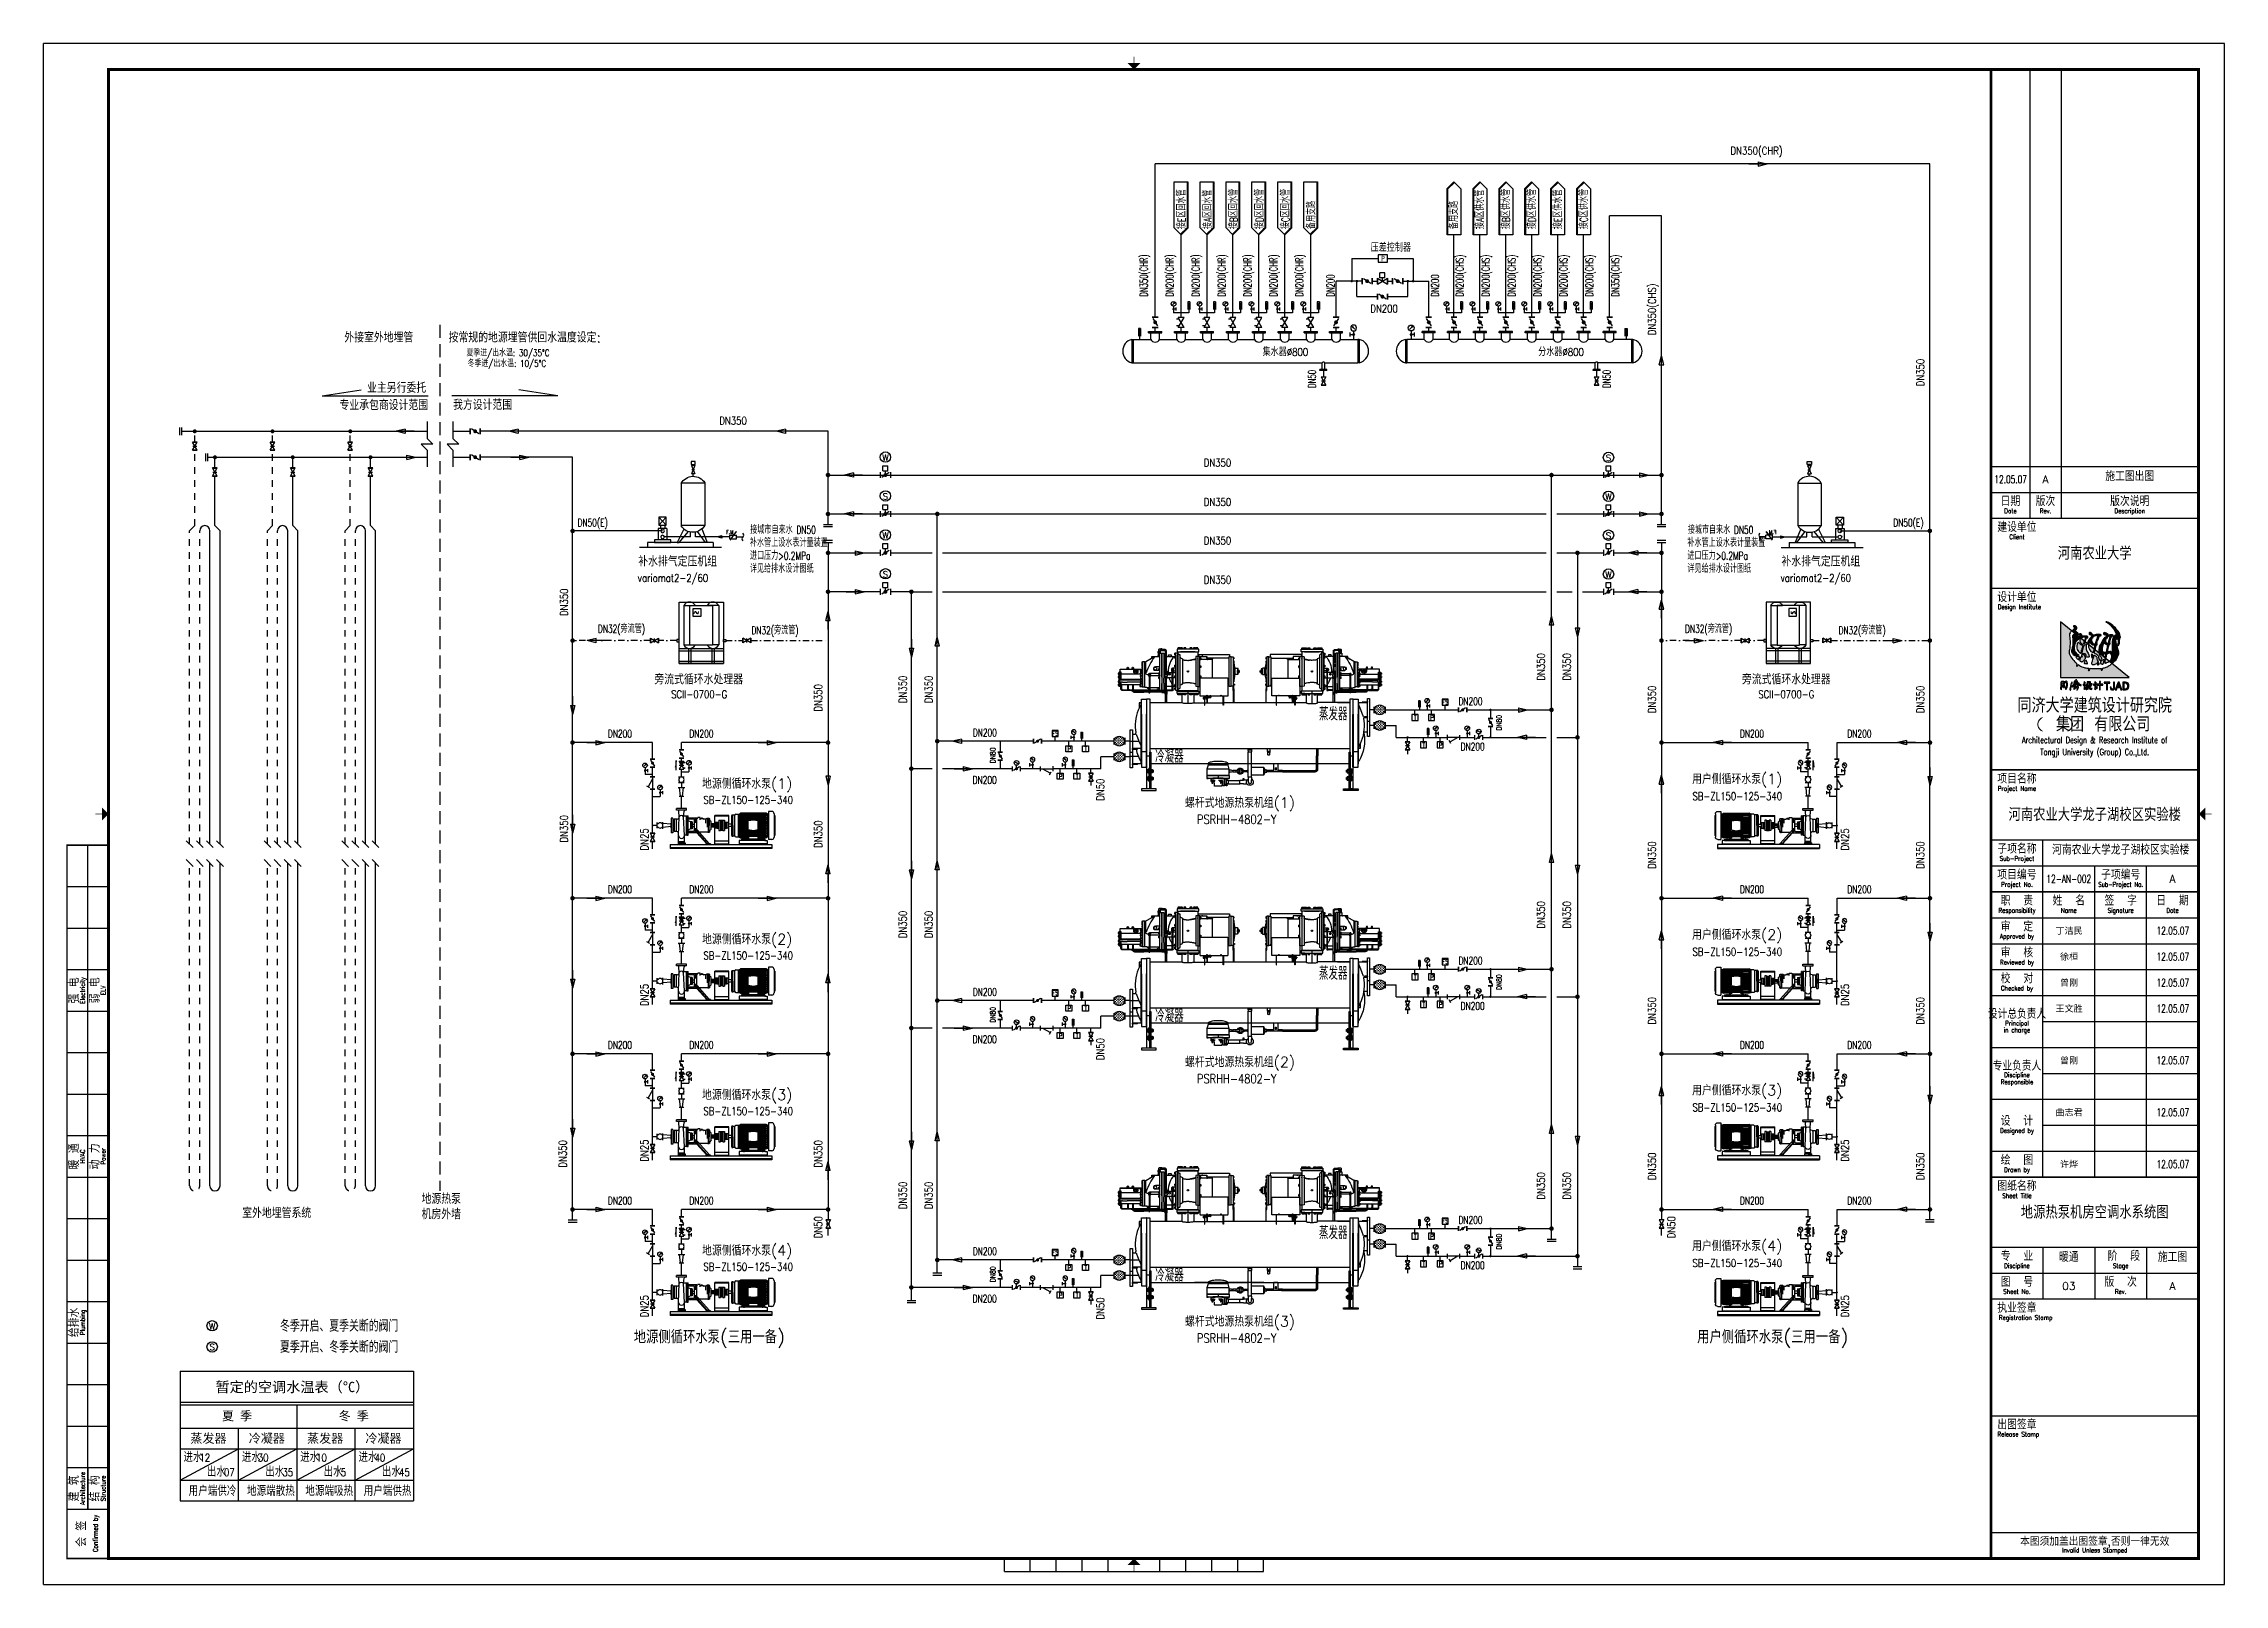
# Model space of a CAD drawing. Extents: x -345393 to -54719, y 203828 to 476815.
# Drawn here: x -345393 to -261293, y 269724 to 329124 of the extents above; entities that cross this region are included whole.
import ezdxf
from ezdxf.enums import TextEntityAlignment as Align

# ---------------------------------------------------------------- set-up
doc = ezdxf.new("R2010")
doc.units = 0
doc.header["$LTSCALE"] = 1000
doc.header["$MEASUREMENT"] = 0
for name, pattern in [('AUSGEZOGEN', [0]), ('CENTER', [2, 1.25, -0.25, 0.25, -0.25]), ('CONTINOUS', [0]), ('DASHDOT2', [0.5, 0.25, -0.125, 0, -0.125]), ('DASHED', [0.75, 0.5, -0.25]), ('STRICHLINIE4', [0.5, 0.25, -0.25])]:
    doc.linetypes.add(name, pattern=pattern)
doc.layers.get('0').update_dxf_attribs({"color": 252, "linetype": 'CONTINUOUS'})
doc.layers.get('Defpoints').update_dxf_attribs({"color": 252, "linetype": 'CONTINUOUS'})
for name, color, linetype in [('图框', 252, 'CONTINUOUS'), ('暖通-水-水阀', 3, 'CONTINUOUS'), ('暖通-水-管道-供水', 1, 'CONTINUOUS'), ('暖通-风-标注', 160, 'CONTINUOUS'), ('暖通-风-设备', 40, 'CONTINUOUS'), ('暖通-风-说明', 3, 'CONTINUOUS')]:
    doc.layers.add(name, color=color, linetype=linetype)
doc.styles.add('HZ', font='romans.shx', dxfattribs={"width": 0.7, "bigfont": 'tjhztxt.shx'})
doc.styles.add('HZ-ZG', font='romans.shx', dxfattribs={"width": 0.8, "bigfont": 'hzf.shx'})
doc.styles.add('HZHT', font='simhei.ttf')
doc.styles.add('HZXY', font='romans.shx', dxfattribs={"bigfont": 'HZTXT.SHX'})
doc.styles.add('K-KHZ', font='', dxfattribs={"width": 0.8})
doc.styles.add('ST', font='')
doc.styles.add('TKZ1', font='tjromant.shx', dxfattribs={"bigfont": 'tjhts.shx'})
doc.styles.add('TKZ1_tjhts.shx', font='tjromant.shx', dxfattribs={"bigfont": 'tjhts.shx'})
doc.styles.add('TKZ2_tjkts.shx', font='tjromant.shx', dxfattribs={"bigfont": 'tjkts.shx'})
doc.styles.add('图框字1_黑体', font='simhei.ttf')
doc.styles.get('K-KHZ').set_extended_font_data('SimSun')
doc.styles.get('ST').set_extended_font_data('SimSun')

msp = doc.modelspace()

# ---------------------------------------------------------------- texts
at = {"layer": '图框', "style": 'TKZ1_tjhts.shx'}
for s, height, p in [('地源热泵机房空调水系统图', 500, (-266292.68322, 284074.43041)), ('03', 300, (-267292.68322, 281224.43041))]:
    msp.add_text(s, height=height, dxfattribs=at).set_placement(p, align=Align.MIDDLE_CENTER)
at = {"layer": '暖通-水-水阀'}
for s, height, style, width, p in [('P', 214.78863, 'K-KHZ', 0.8, (-293806.94105, 320732.28204)), ('FS', 175, 'HZXY', 0.7, (-291452.14209, 303645.84555)), ('T', 175, 'HZXY', 0.7, (-292550.60451, 303055.10197)), ('P', 175, 'HZXY', 0.7, (-291915.93902, 303055.10197)), ('FS', 175, 'HZXY', 0.7, (-306492.5829, 302438.4332)), ('P', 175, 'HZXY', 0.7, (-305906.6227, 301847.68963)), ('T', 175, 'HZXY', 0.7, (-305257.95485, 301847.68963)), ('T', 175, 'HZXY', 0.7, (-292219.2324, 301994.96404)), ('P', 175, 'HZXY', 0.7, (-291584.56692, 301994.96404)), ('P', 175, 'HZXY', 0.7, (-306236.81807, 300787.55111)), ('T', 175, 'HZXY', 0.7, (-305588.15022, 300787.55111)), ('FS', 175, 'HZXY', 0.7, (-291452.14209, 293645.84555)), ('T', 175, 'HZXY', 0.7, (-292550.60451, 293055.10197)), ('P', 175, 'HZXY', 0.7, (-291915.93902, 293055.10197)), ('FS', 175, 'HZXY', 0.7, (-306492.5829, 292438.4332)), ('P', 175, 'HZXY', 0.7, (-305906.6227, 291847.68963)), ('T', 175, 'HZXY', 0.7, (-305257.95485, 291847.68963)), ('T', 175, 'HZXY', 0.7, (-292219.2324, 291994.96404)), ('P', 175, 'HZXY', 0.7, (-291584.56692, 291994.96404)), ('P', 175, 'HZXY', 0.7, (-306236.81807, 290787.55111)), ('T', 175, 'HZXY', 0.7, (-305588.15022, 290787.55111)), ('FS', 175, 'HZXY', 0.7, (-291452.14209, 283645.84555)), ('FS', 175, 'HZXY', 0.7, (-306492.5829, 282438.4332)), ('T', 175, 'HZXY', 0.7, (-292550.60451, 283055.10197)), ('P', 175, 'HZXY', 0.7, (-291915.93902, 283055.10197)), ('P', 175, 'HZXY', 0.7, (-305906.6227, 281847.68963)), ('T', 175, 'HZXY', 0.7, (-305257.95485, 281847.68963)), ('T', 175, 'HZXY', 0.7, (-292219.2324, 281994.96404)), ('P', 175, 'HZXY', 0.7, (-291584.56692, 281994.96404)), ('P', 175, 'HZXY', 0.7, (-306236.81807, 280787.55111)), ('T', 175, 'HZXY', 0.7, (-305588.15022, 280787.55111))]:
    msp.add_text(s, height=height, dxfattribs=dict(at, style=style, width=width)).set_placement(p)
at = {"layer": '暖通-风-标注', "color": 2, "style": 'TKZ1'}
msp.add_text('按常规的地源埋管供回水温度设定:', height=400, dxfattribs=at).set_placement((-329772.40435, 317601.88739))
at = {"layer": '暖通-风-说明', "color": 3}
for s, height, style, width, p in [('DN350(CHR)', 300, 'HZ-ZG', 0.8, (-280337.79743, 324845.2261)), ('压差控制器', 299.003322, 'HZ-ZG', 0.8, (-294217.74425, 321106.59238)), ('DN200', 299.003322, 'HZ-ZG', 0.8, (-294227.33597, 318758.18228)), ('夏季进/出水温: 30/35%%dC', 255.9375, 'HZ', 0.8, (-329084.41023, 317073.89645)), ('集水器%%c800', 300, 'HZ-ZG', 0.8, (-298384.09222, 317084.34885)), ('分水器%%c800', 300, 'HZ-ZG', 0.8, (-287754.42897, 317084.34885)), ('冬季进/出水温: 10/5%%dC', 255.9375, 'HZ', 0.8, (-329039.09211, 316665.76237)), ('DN350', 300, 'HZ-ZG', 0.8, (-319334.19766, 314434.70509)), ('DN350', 300, 'HZ-ZG', 0.8, (-300651.72885, 312816.28577)), ('DN350', 300, 'HZ-ZG', 0.8, (-300651.72885, 311302.54748)), ('DN50(E)', 300, 'HZ-ZG', 0.7, (-324801.58745, 310507.35166)), ('接城市自来水 DN50', 300, 'HZ-ZG', 0.7, (-318142.3831, 310228.98742)), ('接城市自来水 DN50', 300, 'HZ-ZG', 0.7, (-281986.98339, 310228.98742)), ('DN50(E)', 300, 'HZ-ZG', 0.7, (-274061.27325, 310507.35166)), ('补水管上设水表计量装置', 300, 'HZ-ZG', 0.7, (-318154.90279, 309728.98742)), ('进口压力>0.2MPa', 300, 'HZ-ZG', 0.7, (-318154.90279, 309228.98742)), ('DN350', 300, 'HZ-ZG', 0.8, (-300651.72885, 309816.28577)), ('补水管上设水表计量装置', 300, 'HZ-ZG', 0.7, (-281999.50307, 309728.98742)), ('进口压力>0.2MPa', 300, 'HZ-ZG', 0.7, (-281999.50307, 309228.98742)), ('详见给排水设计图纸', 300, 'HZ-ZG', 0.7, (-318154.90279, 308728.98742)), ('详见给排水设计图纸', 300, 'HZ-ZG', 0.7, (-281999.50307, 308728.98742)), ('DN350', 300, 'HZ-ZG', 0.8, (-300651.72885, 308302.54748)), ('DN32(旁流管)', 300, 'HZ-ZG', 0.7, (-324016.76396, 306412.53975)), ('DN32(旁流管)', 300, 'HZ-ZG', 0.7, (-318097.3645, 306354.19452)), ('DN32(旁流管)', 300, 'HZ-ZG', 0.7, (-282091.99883, 306412.53975)), ('DN32(旁流管)', 300, 'HZ-ZG', 0.7, (-276172.59937, 306354.19452)), ('DN200', 300, 'HZ-ZG', 0.7, (-290829.21328, 303619.88777)), ('DN200', 300, 'HZ-ZG', 0.7, (-323630.93185, 302368.27351)), ('DN200', 300, 'HZ-ZG', 0.7, (-320489.69688, 302368.27351)), ('DN200', 300, 'HZ-ZG', 0.7, (-309556.76604, 302412.47542)), ('DN200', 300, 'HZ-ZG', 0.7, (-290745.41262, 301874.06549)), ('DN200', 300, 'HZ-ZG', 0.7, (-279973.16381, 302368.27351)), ('DN200', 300, 'HZ-ZG', 0.7, (-275831.92885, 302368.27351)), ('DN200', 300, 'HZ-ZG', 0.7, (-309563.46569, 300585.78955)), ('DN200', 300, 'HZ-ZG', 0.7, (-323630.93185, 296368.27351)), ('DN200', 300, 'HZ-ZG', 0.7, (-320489.69688, 296368.27351)), ('DN200', 300, 'HZ-ZG', 0.7, (-279973.16381, 296368.27351)), ('DN200', 300, 'HZ-ZG', 0.7, (-275831.92885, 296368.27351)), ('DN200', 300, 'HZ-ZG', 0.7, (-290829.21328, 293619.88777)), ('DN200', 300, 'HZ-ZG', 0.7, (-309556.76604, 292412.47542)), ('DN200', 300, 'HZ-ZG', 0.7, (-290745.41262, 291874.06549)), ('DN200', 300, 'HZ-ZG', 0.7, (-323630.93185, 290368.27351)), ('DN200', 300, 'HZ-ZG', 0.7, (-320489.69688, 290368.27351)), ('DN200', 300, 'HZ-ZG', 0.7, (-309563.46569, 290585.78955)), ('DN200', 300, 'HZ-ZG', 0.7, (-279973.16381, 290368.27351)), ('DN200', 300, 'HZ-ZG', 0.7, (-275831.92885, 290368.27351)), ('DN200', 300, 'HZ-ZG', 0.7, (-323630.93185, 284368.27351)), ('DN200', 300, 'HZ-ZG', 0.7, (-320489.69688, 284368.27351)), ('DN200', 300, 'HZ-ZG', 0.7, (-279973.16381, 284368.27351)), ('DN200', 300, 'HZ-ZG', 0.7, (-275831.92885, 284368.27351)), ('DN200', 300, 'HZ-ZG', 0.7, (-290829.21328, 283619.88777)), ('DN200', 300, 'HZ-ZG', 0.7, (-309556.76604, 282412.47542)), ('DN200', 300, 'HZ-ZG', 0.7, (-290745.41262, 281874.06549)), ('DN200', 300, 'HZ-ZG', 0.7, (-309563.46569, 280585.78955))]:
    msp.add_text(s, height=height, dxfattribs=dict(at, style=style, width=width)).set_placement(p)
at = {"layer": '暖通-风-说明', "color": 3, "style": 'HZ-ZG'}
for s, height, width, p in [('接E区回水管', 300, 0.7, (-301357.59003, 321971.06588)), ('接A区回水管', 300, 0.7, (-300348.77917, 321971.06588)), ('接B区回水管', 300, 0.7, (-299348.77917, 321971.06588)), ('接D区回水管', 300, 0.7, (-298348.77917, 321971.06588)), ('接C区回水管', 300, 0.7, (-297348.77917, 321971.06588)), ('接A区供水管', 300, 0.7, (-289852.75928, 321971.06588)), ('接B区供水管', 300, 0.7, (-288843.94842, 321971.06588)), ('接D区供水管', 300, 0.7, (-287843.94842, 321971.06588)), ('接E区供水管', 300, 0.7, (-286843.94842, 321971.06588)), ('接C区供水管', 300, 0.7, (-285843.94842, 321971.06588)), ('备用支路', 300, 0.7, (-296348.77917, 321971.06588)), ('备用支路', 300, 0.7, (-290852.75928, 321971.06588)), ('DN350(CHR)', 300, 0.65, (-302814.82075, 319366.00336)), ('DN200(CHR)', 300, 0.65, (-301814.43671, 319366.00336)), ('DN200(CHR)', 300, 0.65, (-300814.18068, 319366.00336)), ('DN200(CHR)', 300, 0.65, (-299814.18068, 319366.00336)), ('DN200(CHR)', 300, 0.65, (-298814.18068, 319366.00336)), ('DN200(CHR)', 300, 0.65, (-297814.18068, 319366.00336)), ('DN200(CHR)', 300, 0.65, (-296814.18068, 319366.00336)), ('DN200(CHS)', 300, 0.65, (-290630.21491, 319366.00336)), ('DN200(CHS)', 300, 0.65, (-289630.21491, 319366.00336)), ('DN200(CHS)', 300, 0.65, (-288630.21491, 319366.00336)), ('DN200(CHS)', 300, 0.65, (-287630.21491, 319366.00336)), ('DN200(CHS)', 300, 0.65, (-286630.21491, 319366.00336)), ('DN200(CHS)', 300, 0.65, (-285630.21491, 319366.00336)), ('DN350(CHS)', 300, 0.65, (-284629.57484, 319366.00336)), ('DN200', 300, 0.65, (-295614.18068, 319366.00336)), ('DN200', 300, 0.65, (-291587.35777, 319366.00336)), ('DN350(CHS)', 300, 0.8, (-283213.025, 317881.3733)), ('DN50', 300, 0.65, (-296326.7936, 315849.92074)), ('DN50', 300, 0.65, (-284964.00227, 315849.92074)), ('DN350', 300, 0.8, (-272864.28741, 315913.43829)), ('DN350', 300, 0.8, (-325170.15415, 307056.31148)), ('DN350', 300, 0.8, (-287500.22427, 304564.55118)), ('DN350', 300, 0.8, (-286499.89094, 304564.55118)), ('DN350', 300, 0.8, (-312107.54206, 303700.68082)), ('DN350', 300, 0.8, (-311107.87539, 303700.68082)), ('DN350', 300, 0.8, (-315370.82855, 303373.47306)), ('DN350', 300, 0.8, (-283213.61301, 303311.48076)), ('DN350', 300, 0.8, (-272864.28741, 303311.48076)), ('DN80', 200, 0.7, (-289166.86056, 302635.7927)), ('DN80', 200, 0.7, (-308689.17148, 301377.42566)), ('DN50', 300, 0.8, (-304491.45198, 299934.06178)), ('DN350', 300, 0.8, (-325170.15415, 298325.87679)), ('DN25', 300, 0.8, (-322071.48749, 298019.85729)), ('DN350', 300, 0.8, (-315370.82855, 298117.94168)), ('DN25', 300, 0.8, (-275771.37321, 298019.85729)), ('DN350', 300, 0.8, (-283213.61301, 297311.48076)), ('DN350', 300, 0.8, (-272864.28741, 297311.48076)), ('DN350', 300, 0.8, (-287500.22427, 295004.23524)), ('DN350', 300, 0.8, (-286499.89094, 295004.23524)), ('DN350', 300, 0.8, (-312107.54206, 294635.05189)), ('DN350', 300, 0.8, (-311107.87539, 294635.05189)), ('DN25', 300, 0.8, (-322071.48749, 292019.85729)), ('DN80', 200, 0.7, (-289166.86056, 292635.7927)), ('DN25', 300, 0.8, (-275771.37321, 292019.85729)), ('DN80', 200, 0.7, (-308689.17148, 291377.42566)), ('DN350', 300, 0.8, (-283213.61301, 291311.48076)), ('DN350', 300, 0.8, (-272864.28741, 291311.48076)), ('DN50', 300, 0.8, (-304491.45198, 289934.06178)), ('DN350', 300, 0.8, (-325220.15415, 285791.72694)), ('DN25', 300, 0.8, (-322071.48749, 286019.85729)), ('DN350', 300, 0.8, (-315370.82855, 285791.72694)), ('DN25', 300, 0.8, (-275771.37321, 286019.85729)), ('DN350', 300, 0.8, (-283213.61301, 285311.48076)), ('DN350', 300, 0.8, (-272864.28741, 285311.48076)), ('DN350', 300, 0.8, (-312107.54206, 284188.17828)), ('DN350', 300, 0.8, (-311107.87539, 284188.17828)), ('DN350', 300, 0.8, (-287500.22427, 284557.36162)), ('DN350', 300, 0.8, (-286499.89094, 284557.36162)), ('DN50', 300, 0.8, (-315370.82855, 283064.43781)), ('DN50', 300, 0.8, (-282472.03215, 283064.43781)), ('DN80', 200, 0.7, (-289166.86056, 282635.7927)), ('DN80', 200, 0.7, (-308689.17148, 281377.42566)), ('DN25', 300, 0.8, (-322071.48749, 280019.85729)), ('DN50', 300, 0.8, (-304491.45198, 279934.06178)), ('DN25', 300, 0.8, (-275771.37321, 280019.85729))]:
    msp.add_text(s, height=height, rotation=90, dxfattribs=dict(at, width=width)).set_placement(p)
at = {"layer": '暖通-风-说明'}
for s, height, style, p in [('外接室外地埋管', 400, 'TKZ1', (-333796.62699, 317601.88739)), ('专业承包商设计范围', 400, 'TKZ1', (-333984.22157, 314993.54349)), ('业主另行委托', 400, 'TKZ1', (-332919.08671, 315660.38505)), ('我方设计范围', 400, 'TKZ1', (-329602.15113, 315005.12196)), ('补水排气定压机组', 400, 'TKZ1', (-322461.52766, 308966.51332)), ('补水排气定压机组', 400, 'TKZ1', (-278375.08304, 308966.51332)), ('旁流式循环水处理器', 400, 'TKZ1', (-321838.75136, 304418.40748)), ('旁流式循环水处理器', 400, 'TKZ1', (-279897.85933, 304418.6271)), ('地源侧循环水泵(1)', 400, 'TKZ1', (-319998.76248, 300398.31333)), ('用户侧循环水泵(1)', 400, 'TKZ1', (-281818.80172, 300574.73257)), ('螺杆式地源热泵机组(1)', 400, 'TKZ1', (-301373.60665, 299662.56907)), ('地源侧循环水泵(2)', 400, 'TKZ1', (-319998.76248, 294398.31333)), ('用户侧循环水泵(2)', 400, 'TKZ1', (-281818.80172, 294574.73257)), ('螺杆式地源热泵机组(2)', 400, 'TKZ1', (-301373.60665, 289662.56907)), ('地源侧循环水泵(3)', 400, 'TKZ1', (-319998.76248, 288398.31333)), ('用户侧循环水泵(3)', 400, 'TKZ1', (-281818.80172, 288574.73257)), ('室外地埋管系统', 400, 'TKZ1', (-337733.17576, 283848.66139)), ('地源热泵', 400, 'TKZ1', (-330815.39399, 284391.21442)), ('机房外墙', 400, 'TKZ1', (-330815.39399, 283801.45949)), ('地源侧循环水泵(4)', 400, 'TKZ1', (-319998.76248, 282398.31333)), ('用户侧循环水泵(4)', 400, 'TKZ1', (-281818.80172, 282574.73257)), ('螺杆式地源热泵机组(3)', 400, 'TKZ1', (-301373.60665, 279662.56907)), ('地源侧循环水泵(三用一备)', 500, 'TKZ1', (-322634.86899, 279015.6519)), ('用户侧循环水泵(三用一备)', 500, 'TKZ1', (-281624.90668, 279015.6519)), ('暂定的空调水温表（%%dC）', 400, 'HZHT', (-338765.65011, 277135.04127)), ('夏 季', 341.25, 'ST', (-338513.46536, 276047.38304)), ('冬 季', 341.25, 'ST', (-334013.46536, 276047.38304)), ('蒸发器', 341.25, 'ST', (-339733.55795, 275180.87682)), ('冷凝器', 341.25, 'ST', (-337483.55795, 275180.87682)), ('蒸发器', 341.25, 'ST', (-335233.55795, 275180.87682)), ('冷凝器', 341.25, 'ST', (-332983.55795, 275180.87682))]:
    msp.add_text(s, height=height, dxfattribs=dict(at, style=style)).set_placement(p)
at = {"layer": '暖通-风-说明', "color": 3, "style": 'TKZ1'}
for s, p in [('W', (-312928.66658, 313166.37046)), ('S', (-285044.38178, 313155.7198)), ('S', (-312928.66658, 311666.37046)), ('W', (-285044.38178, 311655.7198)), ('W', (-312928.66658, 310166.37046)), ('S', (-285044.38178, 310155.7198)), ('S', (-312928.66658, 308666.37046)), ('W', (-285044.38178, 308655.7198)), ('W', (-338893.13471, 279675.27143)), ('S', (-338893.13471, 278879.8544))]:
    msp.add_text(s, height=240, dxfattribs=at).set_placement(p, align=Align.MIDDLE)
at = {"layer": '暖通-风-说明', "width": 0.8}
for s, height, style, p in [('variomat2-2/60', 300, 'TKZ1', (-322479.25249, 308374.67257)), ('variomat2-2/60', 300, 'TKZ1', (-278407.05518, 308374.67257)), ('SCII-0700-G', 300, 'TKZ1', (-321191.24578, 303891.26466)), ('SCII-0700-G', 300, 'TKZ1', (-279266.48065, 303891.26466)), ('SB-ZL150-125-340', 300, 'TKZ1', (-281804.56554, 299960.75082)), ('SB-ZL150-125-340', 300, 'TKZ1', (-319948.14359, 299817.79914)), ('PSRHH-4802-Y', 350, 'TKZ1', (-300917.66997, 299043.42063)), ('SB-ZL150-125-340', 300, 'TKZ1', (-319948.14359, 293817.79914)), ('SB-ZL150-125-340', 300, 'TKZ1', (-281804.56554, 293960.75082)), ('PSRHH-4802-Y', 350, 'TKZ1', (-300917.66997, 289043.42063)), ('SB-ZL150-125-340', 300, 'TKZ1', (-319948.14359, 287817.79914)), ('SB-ZL150-125-340', 300, 'TKZ1', (-281804.56554, 287960.75082)), ('SB-ZL150-125-340', 300, 'TKZ1', (-319948.14359, 281817.79914)), ('SB-ZL150-125-340', 300, 'TKZ1', (-281804.56554, 281960.75082)), ('PSRHH-4802-Y', 350, 'TKZ1', (-300917.66997, 279043.42063)), ('进水', 350, 'HZ', (-339997.16099, 274444.71347)), ('12', 300, 'HZ', (-339380.74755, 274455.71048)), ('出水', 350, 'HZ', (-339094.54892, 273883.81276)), ('07', 300, 'HZ', (-338434.1051, 273894.80977)), ('进水', 350, 'HZ', (-337747.16099, 274444.71347)), ('30', 300, 'HZ', (-337130.74755, 274455.71048)), ('出水', 350, 'HZ', (-336844.54892, 273883.81276)), ('35', 300, 'HZ', (-336184.1051, 273894.80977)), ('进水', 350, 'HZ', (-335497.16099, 274444.71347)), ('10', 300, 'HZ', (-334880.74755, 274455.71048)), ('出水', 350, 'HZ', (-334594.54892, 273883.81276)), ('5', 300, 'HZ', (-333934.1051, 273894.80977)), ('进水', 350, 'HZ', (-333247.16099, 274444.71347)), ('40', 300, 'HZ', (-332630.74755, 274455.71048)), ('出水', 350, 'HZ', (-332344.54892, 273883.81276)), ('45', 300, 'HZ', (-331684.1051, 273894.80977)), ('用户端供冷', 400, 'HZ', (-339797.72399, 273134.20875)), ('地源端散热', 400, 'HZ', (-337547.72399, 273134.20875)), ('地源端吸热', 400, 'HZ', (-335297.72399, 273134.20875)), ('用户端供热', 400, 'HZ', (-333047.72399, 273134.20875))]:
    msp.add_text(s, height=height, dxfattribs=dict(at, style=style)).set_placement(p)
at = {"layer": '暖通-风-说明', "style": 'HZ', "width": 0.7}
for s, p in [('冬季开启、夏季关断的阀门', (-336275.519, 279693.27712)), ('夏季开启、冬季关断的阀门', (-336275.519, 278878.95712))]:
    msp.add_text(s, height=452.4, dxfattribs=at).set_placement(p, align=Align.MIDDLE_LEFT)

# ---------------------------------------------------------------- blocks, each defined once
blk = doc.blocks.new('流量计150')
for p, q in [((0, -75), (0, 75)), ((0, 75), (260, 75)), ((260, -75), (260, 75)), ((0, -75), (260, -75))]:
    blk.add_line(p, q)
blk.add_lwpolyline([(7, -117), (255, 211), (138, 89), (185, 118)])
at = {"style": 'HZXY', "width": 0.7}
blk.add_text('F.M', height=150, dxfattribs=at).set_placement((-1, 189), align=Align.MIDDLE)
blk = doc.blocks.new('箭头')
at = {"color": 3, "linetype": 'CONTINOUS'}
for p, q in [((-317, 0), (381, 0)), ((32, 84), (381, 0)), ((32, 84), (32, -84)), ((32, -84), (381, 0))]:
    blk.add_line(p, q, dxfattribs=at)
blk = doc.blocks.new('电动双位蝶阀150-2')
for p, q in [((-130, 75), (-130, -75)), ((94, 63), (-94, -63)), ((-62, 237), (63, 237)), ((-62, 112), (-62, 237)), ((-62, 112), (63, 112)), ((0, 0), (0, 112)), ((63, 112), (63, 237)), ((130, 75), (130, -75))]:
    blk.add_line(p, q)
at = {"const_width": 49.7}
blk.add_lwpolyline([(-25, -1, 1), (25, -1, 1)], format="xyb", close=True, dxfattribs=at)
blk = doc.blocks.new('闭式定压罐')
at = {"color": 3}
for p, q in [((-576, 3199), (-576, 3315)), ((-576, 3315), (-412, 3315)), ((-494, 3199), (-576, 3199)), ((-563, 3155), (-425, 3155)), ((-563, 3155), (-425, 2840)), ((-425, 3155), (-563, 2840)), ((-563, 2840), (-425, 2840)), ((-546, 2998), (-442, 2998)), ((-494, 3155), (-494, 3199)), ((-412, 3199), (-494, 3199)), ((-412, 3315), (-412, 3199)), ((-942, 2475), (-36, 2475)), ((-935, 849), (-31, 849)), ((602, 862), (602, 734)), ((771, 862), (771, 734)), ((-1582, 0), (1582, 0)), ((-1265, 194), (1265, 194)), ((-1265, 194), (-1265, 0)), ((-827, 719), (-1039, 194)), ((-1039, 194), (-969, 194)), ((-969, 194), (-655, 617)), ((43, 194), (-310, 617)), ((-137, 711), (122, 194)), ((122, 194), (43, 194)), ((367, 292), (996, 292)), ((367, 194), (367, 292)), ((996, 194), (367, 194)), ((996, 292), (996, 194)), ((1265, 194), (1265, 0))]:
    blk.add_line(p, q, dxfattribs=at)
at = {"color": 2}
for p, q in [((-494, 2743), (-494, 2840)), ((545, 1173), (828, 862)), ((545, 862), (828, 1173))]:
    blk.add_line(p, q, dxfattribs=at)
for p, q in [((-942, 2493), (-942, 861)), ((-31, 2467), (-31, 834)), ((545, 1173), (828, 1173)), ((545, 862), (545, 1173)), ((828, 862), (545, 862)), ((828, 1173), (828, 862)), ((521, 734), (856, 734)), ((521, 734), (521, 292)), ((856, 734), (856, 292))]:
    blk.add_line(p, q)
at = {"color": 1}
for p, q in [((-1909, 404), (-586, 404)), ((-586, 404), (-586, 584)), ((-386, 404), (-386, 584)), ((-386, 404), (616, 404))]:
    blk.add_line(p, q, dxfattribs=at)
at = {"color": 2}
for centre in [(685, 638), (685, 404)]:
    blk.add_circle(centre, 69.4, dxfattribs=at)
for centre, start, end in [((-494, 2217), 28.31645, 148.31645), ((-479, 1110), 208.31645, 328.31645)]:
    blk.add_arc(centre, 526, start, end)
blk = doc.blocks.new('蝶阀150-2')
for p, q in [((-130, 75), (-130, -75)), ((94, 63), (-94, -63)), ((130, 75), (130, -75))]:
    blk.add_line(p, q)
at = {"const_width": 49.7}
blk.add_lwpolyline([(-25, -1, 1), (25, -1, 1)], format="xyb", close=True, dxfattribs=at)
blk = doc.blocks.new('闸阀150')
for p, q in [((130, 75), (-130, -75)), ((130, -75), (-130, 75)), ((-130, 75), (-130, -75)), ((0, -63), (0, 63)), ((130, 75), (130, -75))]:
    blk.add_line(p, q)
blk = doc.blocks.new('Y型除污器150')
for p, q in [((0, -75), (0, 75)), ((0, 0), (400, 0)), ((62, 0), (315, -146)), ((400, -79), (400, 77)), ((285, -193), (344, -100))]:
    blk.add_line(p, q)
blk = doc.blocks.new('电动调节蝶阀150')
for p, q in [((-130, -74), (-130, 76)), ((94, 64), (-93, -61)), ((0, 1), (0, 113)), ((130, -74), (130, 76))]:
    blk.add_line(p, q)
at = {"const_width": 49.7}
blk.add_lwpolyline([(-25, 0, 1), (25, 0, 1)], format="xyb", close=True, dxfattribs=at)
blk.add_circle((0, 188), 75)
for centre, start, end in [((-25, 172), 32.28681, 147.71319), ((25, 204), 212.28681, 327.71319)]:
    blk.add_arc(centre, 29.5, start, end)
blk = doc.blocks.new('压力表150')
for p, q in [((-32, 264), (-5, 291)), ((86, 125), (-18, 125)), ((-5, 291), (37, 332)), ((0, 219), (0, 117)), ((0, 112), (0, 0)), ((37, 332), (2, 311, -2160)), ((37, 332), (16, 298, -2160)), ((86, 75), (86, 175))]:
    blk.add_line(p, q)
at = {"const_width": 37.5}
blk.add_lwpolyline([(-19, 125, 1), (19, 125, 1)], format="xyb", close=True, dxfattribs=at)
blk.add_circle((0, 294), 75)
for start, end in [(90, 270), (270, 90)]:
    blk.add_arc((0, 125), 18.8, start, end)
blk = doc.blocks.new('温度计150')
for p, q in [((26, 285), (-26, 285)), ((-26, 285), (-26, 85)), ((0, 264), (0, 0)), ((26, 285), (26, 85))]:
    blk.add_line(p, q)
blk = doc.blocks.new('旁流水处理器')
for p, q in [((-1125, 3740), (-376, 3740)), ((-1125, 3740), (-1125, 1202)), ((1125, 3740), (376, 3740)), ((1125, 3740), (1125, 1202))]:
    blk.add_line(p, q)
at = {"color": 3}
for p, q in [((-1425, 981), (1425, 981)), ((-1425, 831), (1425, 831)), ((-1425, 150), (1425, 150)), ((-1425, 0), (1425, 0)), ((-1125, 1202), (-725, 1202)), ((-825, 988), (-825, 0)), ((-675, 988), (-675, 0)), ((675, 988), (675, 0)), ((1125, 1202), (725, 1202)), ((825, 988), (825, 0))]:
    blk.add_line(p, q, dxfattribs=at)
at = {"flags": 128}
for points in [[(-1425, 3960), (1425, 3960), (1425, 0), (-1425, 0)], [(-1425, 1406), (-1425, 1556), (-1575, 1556), (-1575, 1406)], [(1425, 1406), (1425, 1556), (1575, 1556), (1575, 1406)]]:
    blk.add_lwpolyline(points, close=True, dxfattribs=at)
at = {"color": 2, "flags": 128}
for points in [[(-725, 3740), (725, 3740), (725, 1180), (-725, 1180)], [(-525, 3540), (-25, 3540), (-25, 3040), (-525, 3040)]]:
    blk.add_lwpolyline(points, close=True, dxfattribs=at)
for centre, start, end in [((-750, 3532), 29.03093, 150.96907), ((750, 3532), 29.03093, 150.96907), ((-750, 1409), 209.03093, 327.53438), ((750, 1409), 212.46562, 330.96907)]:
    blk.add_arc(centre, 428, start, end)
at = {"color": 3, "style": 'HZ', "width": 0.7}
blk.add_text('~', height=500, dxfattribs=at).set_placement((-487, 3064))
blk = doc.blocks.new('水力平衡阀150')
for p, q in [((130, -75), (-130, 75)), ((130, 75), (-130, -75)), ((-130, -75), (-130, 75)), ((-85, 49), (-85, 117)), ((85, 49), (85, 117)), ((130, -75), (130, 75))]:
    blk.add_line(p, q)
blk = doc.blocks.new('电动双位阀150')
for p, q in [((130, 75), (-130, -75)), ((130, -75), (-130, 75)), ((-130, 75), (-130, -75)), ((-63, 213), (63, 213)), ((-63, 88), (-63, 213)), ((-63, 88), (63, 88)), ((0, 0), (0, 88)), ((63, 88), (63, 213)), ((130, 75), (130, -75))]:
    blk.add_line(p, q)
blk = doc.blocks.new('A$C3FDB32FF')
at = {"color": 3}
for p, q in [((45, 1172), (45, 610)), ((112, 1172), (45, 1172)), ((112, 1172), (112, 610)), ((112, 1026), (157, 1026)), ((112, 914), (157, 914)), ((112, 869), (157, 869)), ((284, 1127), (157, 1127)), ((157, 1127), (157, 655)), ((638, 1543), (244, 1543)), ((244, 1475), (244, 1543)), ((638, 1475), (244, 1475)), ((245, 655), (245, 1127)), ((328, 505), (353, 1226)), ((353, 1226), (342, 1443)), ((524, 1226), (540, 1444)), ((554, 505), (524, 1226)), ((534, 1264), (627, 1264)), ((573, 1475), (578, 1475)), ((627, 518), (627, 1264)), ((627, 1264), (627, 518)), ((638, 1475), (638, 1543)), ((649, 518), (649, 1264)), ((649, 1264), (694, 1264)), ((694, 518), (694, 1264)), ((1037, 1175), (694, 1175)), ((925, 1130), (694, 1130)), ((784, 1026), (694, 1071)), ((852, 1026), (784, 1026)), ((784, 1026), (784, 756)), ((807, 1026), (807, 756)), ((852, 1026), (852, 756)), ((852, 936), (947, 936)), ((852, 846), (947, 846)), ((947, 675), (947, 1108)), ((992, 994), (992, 1175)), ((1037, 607), (1037, 1175)), ((1037, 1175), (1070, 1175)), ((1155, 1193), (1070, 1193)), ((1070, 1175), (1070, 1193)), ((1161, 1106), (1161, 1187)), ((1287, 1142), (1167, 1142)), ((1203, 1164), (1203, 1142)), ((1245, 1166), (1209, 1166)), ((1215, 1164), (1215, 1142)), ((1239, 1164), (1239, 1142)), ((1251, 1164), (1251, 1142)), ((1368, 1133), (1298, 1133)), ((1414, 1160), (1368, 1133)), ((1368, 1133), (1368, 973)), ((1427, 1163), (1427, 823)), ((1462, 1163), (1427, 1163)), ((1467, 1162), (1467, 633)), ((1506, 1163), (1473, 1163)), ((1512, 1098), (1512, 1157)), ((1526, 1149), (1512, 1149)), ((1526, 1136), (1512, 1136)), ((1526, 1111), (1512, 1111)), ((1526, 1099), (1512, 1099)), ((1512, 1098), (1512, 891)), ((1580, 1031), (1512, 1098)), ((1512, 681), (1512, 891)), ((1529, 1106), (1529, 1142)), ((1582, 891), (1582, 1026)), ((1582, 957), (1599, 957)), ((1582, 756), (1582, 891)), ((1599, 825), (1599, 957)), ((1599, 957), (1601, 955)), ((1601, 955), (1601, 828)), ((1752, 954), (1601, 954)), ((1620, 906), (1620, 877)), ((1752, 906), (1620, 906)), ((1620, 877), (1752, 877)), ((1803, 1000), (1752, 1000)), ((1752, 1000), (1752, 782)), ((1803, 1005), (1803, 778)), ((1852, 1005), (1803, 1005)), ((1852, 1005), (1852, 778)), ((1878, 1005), (1852, 1005)), ((1878, 1089), (1878, 694)), ((1878, 1089), (1945, 1089)), ((1945, 1089), (1945, 694)), ((2036, 1080), (1945, 1080)), ((1991, 1080), (1991, 702)), ((2036, 1089), (2103, 1089)), ((2036, 1089), (2036, 694)), ((2103, 1089), (2103, 694)), ((2129, 1005), (2103, 1005)), ((2129, 1005), (2129, 778)), ((2178, 1005), (2129, 1005)), ((2178, 1005), (2178, 778)), ((2246, 1000), (2178, 1000)), ((2246, 1000), (2246, 782)), ((2364, 936), (2246, 936)), ((2364, 846), (2246, 846)), ((2364, 1279), (2364, 503)), ((2364, 1279), (2381, 1279)), ((2381, 1305), (2381, 478)), ((2381, 1305), (2415, 1305)), ((2415, 891), (2415, 1305)), ((2415, 1296), (2492, 1296)), ((2415, 891), (2415, 478)), ((2491, 497), (2491, 1285)), ((2536, 1330), (2660, 1330)), ((2637, 452), (2637, 1330)), ((2660, 1330), (2710, 1364)), ((2660, 1318), (2710, 1345)), ((2660, 452), (2660, 1330)), ((2660, 1318), (2710, 1324)), ((2660, 1279), (2710, 1296)), ((2660, 1279), (2710, 1262)), ((3752, 1279), (2660, 1279)), ((2660, 891), (2710, 908)), ((2660, 891), (2710, 874)), ((2664, 1196), (2710, 1212)), ((3752, 1195), (2664, 1195)), ((2664, 1193), (2710, 1178)), ((2664, 1112), (2710, 1127)), ((3093, 1110), (2664, 1110)), ((2664, 1109), (2710, 1094)), ((2664, 1028), (2710, 1043)), ((2981, 1026), (2664, 1026)), ((2664, 1025), (2710, 1009)), ((2664, 960), (2710, 975)), ((2981, 959), (2664, 959)), ((2664, 957), (2710, 942)), ((2710, 1364), (2710, 1345)), ((3701, 1364), (2710, 1364)), ((2710, 1345), (2938, 1345)), ((2710, 1324), (2710, 1296)), ((3701, 1324), (2710, 1324)), ((3701, 1296), (2710, 1296)), ((2710, 1212), (2710, 1262)), ((2710, 1262), (2938, 1262)), ((3701, 1212), (2710, 1212)), ((2710, 1127), (2710, 1178)), ((3701, 1178), (2710, 1178)), ((3701, 1127), (2710, 1127)), ((2710, 1043), (2710, 1094)), ((2981, 1094), (2710, 1094)), ((2981, 1043), (2710, 1043)), ((2710, 975), (2710, 1009)), ((2710, 975), (2710, 1009)), ((2981, 1009), (2710, 1009)), ((2981, 975), (2710, 975)), ((2710, 908), (2710, 942)), ((2981, 942), (2710, 942)), ((2710, 908), (2710, 908)), ((2981, 908), (2710, 908)), ((2710, 840), (2710, 874)), ((2981, 874), (2710, 874)), ((3701, 1345), (2938, 1345)), ((3701, 1262), (2938, 1262)), ((3206, 1127), (2981, 1094)), ((2981, 689), (2981, 1094)), ((3211, 1094), (3014, 1065)), ((3014, 718), (3014, 1065)), ((3397, 1065), (3201, 1094)), ((3431, 1094), (3206, 1127)), ((3752, 1110), (3318, 1110)), ((3397, 718), (3397, 1065)), ((3431, 689), (3431, 1094)), ((3701, 1094), (3431, 1094)), ((3701, 1043), (3431, 1043)), ((3752, 1026), (3431, 1026)), ((3701, 1009), (3431, 1009)), ((3701, 975), (3431, 975)), ((3752, 959), (3431, 959)), ((3701, 942), (3431, 942)), ((3701, 908), (3431, 908)), ((3701, 874), (3431, 874)), ((3752, 1330), (3701, 1364)), ((3701, 1345), (3701, 1364)), ((3752, 1318), (3701, 1345)), ((3752, 1318), (3701, 1324)), ((3701, 1296), (3701, 1324)), ((3752, 1279), (3701, 1296)), ((3752, 1279), (3701, 1262)), ((3701, 1212), (3701, 1262)), ((3752, 1195), (3701, 1212)), ((3752, 1195), (3701, 1178)), ((3701, 1127), (3701, 1178)), ((3752, 1110), (3701, 1127)), ((3752, 1110), (3701, 1094)), ((3701, 1043), (3701, 1094)), ((3752, 1026), (3701, 1043)), ((3752, 1026), (3701, 1009)), ((3701, 975), (3701, 1009)), ((3752, 959), (3701, 975)), ((3752, 959), (3701, 942)), ((3701, 908), (3701, 942)), ((3752, 891), (3701, 908)), ((3752, 891), (3701, 874)), ((3701, 840), (3701, 874)), ((3752, 1330), (3752, 452)), ((3752, 1330), (3797, 1330)), ((3797, 1431), (3797, 351)), ((3923, 1431), (3797, 1431)), ((4013, 1341), (4013, 441)), ((4036, 1279), (4013, 1279)), ((4036, 1279), (4036, 503)), ((0, 157), (3926, 157)), ((112, 610), (45, 610)), ((112, 756), (157, 756)), ((263, 655), (157, 655)), ((306, 225), (306, 157)), ((306, 225), (576, 225)), ((306, 180), (441, 180)), ((328, 225), (328, 499)), ((328, 270), (554, 270)), ((576, 180), (441, 180)), ((627, 518), (554, 518)), ((554, 225), (554, 494)), ((576, 225), (576, 157)), ((649, 518), (694, 518)), ((784, 756), (694, 711)), ((925, 652), (694, 652)), ((1037, 607), (694, 607)), ((852, 756), (784, 756)), ((992, 607), (992, 788)), ((1054, 708), (1054, 622)), ((1462, 631), (1123, 631)), ((1378, 180), (1378, 157)), ((1558, 180), (1378, 180)), ((1435, 199), (1512, 199)), ((1467, 646), (1467, 625)), ((1506, 619), (1473, 619)), ((1526, 683), (1512, 683)), ((1512, 681), (1512, 625)), ((1526, 670), (1512, 670)), ((1526, 645), (1512, 645)), ((1526, 633), (1512, 633)), ((1512, 199), (1512, 180)), ((1580, 752), (1514, 686)), ((1529, 660), (1529, 676)), ((1529, 640), (1529, 656)), ((1558, 180), (1558, 157)), ((1582, 825), (1599, 825)), ((1599, 825), (1601, 828)), ((1752, 829), (1601, 829)), ((1721, 293), (2261, 293)), ((1721, 180), (2261, 180)), ((1803, 782), (1752, 782)), ((1852, 778), (1803, 778)), ((1878, 778), (1852, 778)), ((1878, 694), (1945, 694)), ((2036, 702), (1945, 702)), ((2036, 694), (2103, 694)), ((2129, 778), (2103, 778)), ((2178, 778), (2129, 778)), ((2246, 782), (2178, 782)), ((2364, 503), (2381, 503)), ((2381, 478), (2415, 478)), ((2415, 486), (2492, 486)), ((2536, 452), (2660, 452)), ((2637, 452), (2660, 452)), ((2660, 452), (2637, 452)), ((2660, 824), (2710, 840)), ((2660, 824), (2710, 807)), ((2981, 824), (2660, 824)), ((2660, 756), (2710, 773)), ((2660, 756), (2710, 739)), ((2981, 756), (2660, 756)), ((2660, 672), (2710, 689)), ((2660, 672), (2710, 655)), ((3093, 672), (2660, 672)), ((2660, 587), (2710, 604)), ((2660, 587), (2710, 570)), ((3752, 587), (2660, 587)), ((2660, 503), (2710, 520)), ((2660, 503), (2710, 486)), ((3752, 503), (2660, 503)), ((2660, 475), (2710, 459)), ((2660, 464), (2710, 459)), ((2660, 464), (2710, 437)), ((2660, 452), (2710, 419)), ((2981, 840), (2710, 840)), ((2710, 773), (2710, 807)), ((2981, 807), (2710, 807)), ((2710, 773), (2710, 773)), ((2981, 773), (2710, 773)), ((2710, 689), (2710, 739)), ((2981, 739), (2710, 739)), ((2981, 689), (2710, 689)), ((2710, 604), (2710, 655)), ((3701, 655), (2710, 655)), ((3701, 604), (2710, 604)), ((2710, 520), (2710, 570)), ((2710, 570), (2938, 570)), ((3701, 520), (2710, 520)), ((2710, 486), (2710, 459)), ((2710, 486), (3701, 486)), ((3701, 486), (2710, 486)), ((2710, 459), (3026, 459)), ((2710, 437), (2710, 419)), ((2710, 437), (3026, 437)), ((2710, 419), (3026, 419)), ((2756, 360), (2756, 315)), ((3656, 360), (2756, 360)), ((3656, 315), (2756, 315)), ((3026, 419), (2891, 360)), ((3701, 570), (2938, 570)), ((3206, 655), (2981, 689)), ((3211, 688), (3014, 718)), ((3026, 464), (3026, 395)), ((3386, 464), (3026, 464)), ((3397, 718), (3201, 688)), ((3431, 689), (3206, 655)), ((3752, 672), (3318, 672)), ((3386, 464), (3386, 395)), ((3386, 459), (3701, 459)), ((3701, 437), (3386, 437)), ((3521, 360), (3386, 419)), ((3386, 419), (3701, 419)), ((3701, 840), (3431, 840)), ((3752, 824), (3431, 824)), ((3701, 807), (3431, 807)), ((3701, 773), (3431, 773)), ((3752, 756), (3431, 756)), ((3701, 739), (3431, 739)), ((3701, 689), (3431, 689)), ((3656, 360), (3656, 315)), ((3752, 824), (3701, 840)), ((3752, 824), (3701, 807)), ((3701, 773), (3701, 807)), ((3752, 756), (3701, 773)), ((3752, 756), (3701, 739)), ((3701, 689), (3701, 739)), ((3752, 672), (3701, 689)), ((3752, 672), (3701, 655)), ((3701, 604), (3701, 655)), ((3752, 587), (3701, 604)), ((3752, 587), (3701, 570)), ((3701, 520), (3701, 570)), ((3752, 503), (3701, 520)), ((3752, 503), (3701, 486)), ((3701, 459), (3701, 486)), ((3701, 459), (3701, 486)), ((3752, 464), (3701, 437)), ((3752, 464), (3701, 459)), ((3752, 452), (3701, 419)), ((3701, 419), (3701, 437)), ((3752, 452), (3797, 452)), ((3923, 351), (3797, 351)), ((4013, 503), (4036, 503))]:
    blk.add_line(p, q, dxfattribs=at)
at = {"color": 3, "linetype": 'Continuous'}
for p, q in [((1721, 954), (1721, 1271)), ((2261, 1271), (1721, 1271)), ((2261, 1248), (1721, 1248)), ((2261, 936), (2261, 1271)), ((2261, 157), (2261, 846)), ((0, 157), (0, 0)), ((3926, 34), (0, 34)), ((3926, 0), (0, 0)), ((1054, 708), (1037, 708)), ((1422, 180), (1037, 607)), ((1512, 199), (1054, 708)), ((1435, 199), (1054, 622)), ((1721, 157), (1721, 829)), ((2756, 315), (2666, 315)), ((2666, 315), (2666, 157)), ((3746, 180), (2666, 180)), ((3656, 315), (3746, 315)), ((3746, 315), (3746, 157)), ((3926, 157), (3926, 0))]:
    blk.add_line(p, q, dxfattribs=at)
at = {"color": 3, "linetype": 'CENTER'}
for p, q in [((2846, 383), (2846, 293)), ((3566, 383), (3566, 293))]:
    blk.add_line(p, q, dxfattribs=at)
at = {"color": 3, "linetype": 'Continuous'}
for centre, start, end in [((284, 1195), 270, 358.01029), ((263, 587), 358.01029, 90)]:
    blk.add_arc(centre, 67.5, start, end, dxfattribs=at)
at = {"color": 3}
for centre, radius, start, end in [((308, 1442), 33.8, 2.86103, 90), ((438, 1168), 104, 34.40391, 145.59609), ((573, 1442), 33.8, 90, 175.72751), ((925, 1108), 22.5, 360, 90), ((1155, 1187), 6.07, 0, 90), ((1167, 1148), 6.07, 180, 270), ((1209, 1157), 8.88, 47.49092, 132.50908), ((1227, 1134), 32, 67.94845, 112.05155), ((1245, 1157), 8.91, 47.67197, 132.32803), ((1287, 1136), 6.07, 14.66485, 90), ((1298, 1139), 6.07, 194.66485, 270), ((1427, 1138), 25.7, 90, 120), ((1462, 1157), 6.07, 44.8577, 90), ((1473, 1157), 6.07, 90, 180), ((1506, 1157), 6.07, 0, 90), ((1520, 1142), 9.19, 317.25201, 42.74799), ((1496, 1124), 33.1, 337.83302, 22.16698), ((1520, 1105), 9.22, 317.41171, 42.58829), ((1576, 1026), 6.07, 0, 45), ((2536, 1285), 45, 90, 180), ((3923, 1341), 90, 0, 90), ((441, 506), 113, 180.39028, 217.38717), ((441, 506), 113, 217.38717, 322.61283), ((441, 506), 113, 322.61283, 359.60972), ((925, 675), 22.5, 270, 360), ((1462, 637), 6.07, 270, 315.1423), ((1473, 625), 6.07, 180, 270), ((1506, 625), 6.07, 270, 0), ((1518, 681), 6.07, 135, 180), ((1520, 677), 9.19, 317.25201, 42.74799), ((1496, 658), 33.1, 337.83302, 22.16698), ((1520, 639), 9.22, 317.41171, 42.58829), ((1576, 756), 6.07, 315, 0), ((1576, 756), 6.07, 315, 0), ((2536, 497), 45, 180, 270), ((3923, 441), 90, 270, 0)]:
    blk.add_arc(centre, radius, start, end, dxfattribs=at)
blk = doc.blocks.new('橡胶软接头150')
for p, q in [((0, -90), (0, 90)), ((21, 60), (0, 60)), ((158, 60), (180, 60)), ((180, -90), (180, 90)), ((21, -60), (0, -60)), ((158, -60), (180, -60))]:
    blk.add_line(p, q)
for centre, radius, start, end in [((21, 83), 22.5, 270, 310.54209), ((90, 3), 82.9, 49.45791, 130.54209), ((158, 83), 22.5, 229.45791, 270), ((21, -83), 22.5, 49.45791, 90), ((90, -3), 82.9, 229.45791, 310.54209), ((158, -83), 22.5, 90, 130.54209)]:
    blk.add_arc(centre, radius, start, end)
blk = doc.blocks.new('变径管150')
for p, q in [((-106, 269), (106, 269)), ((-75, 0), (75, 0)), ((-36, 0), (-61, 269)), ((36, 0), (61, 269))]:
    blk.add_line(p, q)
blk = doc.blocks.new('调节止回阀150')
at = {"linetype": 'Continuous'}
h = blk.add_hatch(dxfattribs=at)
h.set_pattern_fill('ANSI37', color=256, scale=0.530035, style=0)
h.set_pattern_definition([(45, (-34164.920464, -47847.3479), (-0.04684894752, 0.04684894752), []), (135, (-34164.920464, -47847.3479), (-0.04684894752, -0.04684894752), [])])
h.paths.add_polyline_path([(0, 0), (0, -1), (129, -75), (129, 75)])
for p, q in [((129, -75), (-131, 75)), ((129, 75), (-131, -75)), ((-131, 75), (-131, -75)), ((0, 75), (0, -75)), ((129, 75), (129, -75)), ((-86, -50), (-86, -117)), ((84, -50), (84, -117))]:
    blk.add_line(p, q)
blk.add_lwpolyline([(-157, 164), (152, 164), (-66, 186), (-2, 164)])
blk = doc.blocks.new('TJAD_TK_LOGO')
at = {"layer": '图框'}
for points in [[(0.309, 0.239, -0.055111), (0.298, 0.218, -0.399817), (0.289, 0.213, -0.15154), (0.281, 0.216, -0.301448), (0.281, 0.226, 0.010306), (0.289, 0.248, -0.01851), (0.216, 0.33, -0.103184), (0.157, 0.423, -0.120959), (0.156, 0.5, 0.063512), (0.168, 0.638, 0.024265), (0.163, 0.716, -0.039016), (0.159, 0.759, -0.148803), (0.167, 0.795, -0.063522), (0.19, 0.819, -0.021561), (0.199, 0.827), (0, 0.989), (0, 0.014), (1.2, 0.014), (0.901, 0.256, -0.02734), (0.87, 0.232, -0.056811), (0.802, 0.195, -0.043653), (0.743, 0.178, 0.070224), (0.74, 0.168, -0.155586), (0.734, 0.146, -0.268078), (0.715, 0.144, 0.046034), (0.714, 0.151, -0.10837), (0.716, 0.158, 0.067272), (0.719, 0.172, 0.007869), (0.606, 0.171, -0.018474), (0.519, 0.174, 0.089356), (0.513, 0.16, -0.084297), (0.509, 0.144, -0.378712), (0.498, 0.137, -0.129516), (0.487, 0.142, 0.010082), (0.489, 0.148, -0.06366), (0.493, 0.159, -0.047427), (0.496, 0.17, 0.412458), (0.493, 0.175, 0.04646), (0.459, 0.179, -0.083304), (0.398, 0.192, -0.056916)], [(0.278, 0.851, 0.150805), (0.286, 0.87, 0.118181), (0.284, 0.888, 0.061251), (0.278, 0.901, 0.110829), (0.266, 0.912, 0.065976), (0.248, 0.919, 0.129921), (0.229, 0.92, 0.40681), (0.226, 0.916, 0.07663), (0.23, 0.907, -0.019502), (0.237, 0.896, -0.085799), (0.241, 0.884, -0.150999), (0.235, 0.858, -0.086307), (0.225, 0.846, -0.019332), (0.206, 0.833, 0.015742), (0.199, 0.827), (0.264, 0.775, -0.014783), (0.267, 0.774, -0.092021), (0.285, 0.767, -0.021612), (0.299, 0.758, 0.020501), (0.302, 0.757, -0.138406), (0.302, 0.756, -0.004327), (0.304, 0.756, 0.041521), (0.307, 0.755, 0.017006), (0.309, 0.756, 0.175362), (0.313, 0.76, 0.115175), (0.313, 0.77, 0.133458), (0.302, 0.795, 0.090138), (0.282, 0.811, 0.068529), (0.267, 0.817, -0.013934), (0.257, 0.819, -0.201719), (0.25, 0.824, -0.378426), (0.25, 0.831, -0.084166), (0.26, 0.837, 0.070184)], [(0.264, 0.775, 0.064867), (0.248, 0.774, 0.116531), (0.226, 0.765, 0.208218), (0.216, 0.75, 0.02194), (0.216, 0.741, -0.003556), (0.223, 0.64, -0.008585), (0.225, 0.606, -0.036626), (0.224, 0.587, -0.030322), (0.219, 0.565, 0.008639), (0.208, 0.528, 0.029199), (0.201, 0.493, 0.047639), (0.199, 0.469, 0.083135), (0.203, 0.45, 0.077424), (0.222, 0.419, 0.095524), (0.251, 0.392, 0.133345), (0.255, 0.391, 0.037671), (0.266, 0.395, -0.074764), (0.289, 0.401, -0.017227), (0.311, 0.402, 0.103318), (0.324, 0.403, 0.529251), (0.324, 0.406, 0.058891), (0.31, 0.414, -0.106556), (0.272, 0.441, -0.157893), (0.244, 0.5, -0.090292), (0.241, 0.541, -0.061166), (0.257, 0.612, -0.11155), (0.27, 0.637, -0.016825), (0.293, 0.661, -0.002917), (0.333, 0.697, 0.013927), (0.345, 0.708)], [(0.474, 0.731, 0.018572), (0.473, 0.731), (0.473, 0.732, 0.06936), (0.47, 0.733, 0.047212), (0.46, 0.735, 0.024282), (0.443, 0.735, -0.000753), (0.412, 0.735, -0.013374), (0.392, 0.736, -0.164458), (0.382, 0.74, -0.15617), (0.376, 0.751, 0.064833), (0.371, 0.765, 0.17195), (0.36, 0.774, 0.077232), (0.348, 0.779, 0.099365), (0.341, 0.778, 0.128164), (0.335, 0.776, 0.199677), (0.331, 0.766, 0.156287), (0.335, 0.754, 0.086381), (0.343, 0.746, 0.029794), (0.351, 0.742, -0.218512), (0.359, 0.734, -0.050196), (0.36, 0.726, -0.223734), (0.356, 0.72, -0.013892), (0.345, 0.708), (0.359, 0.697, -0.00619), (0.387, 0.712, -0.093205), (0.434, 0.721, -0.103421), (0.439, 0.72, -0.384925), (0.441, 0.717, -0.045853), (0.438, 0.703, -0.014561), (0.423, 0.658, 0.006316), (0.419, 0.648), (0.432, 0.637, -0.003465), (0.435, 0.644, -0.002724), (0.456, 0.704, -0.338072), (0.461, 0.707, 0.005218), (0.473, 0.707, 0.309415), (0.476, 0.708, 0.132077), (0.479, 0.71, 0.147744), (0.481, 0.715, 0.135646), (0.481, 0.723, 0.18433)], [(0.756, 0.375, 0.010654), (0.758, 0.371, 0.091005), (0.765, 0.363, 0.311976), (0.77, 0.363)]]:
    blk.add_hatch(color=256, dxfattribs=at).paths.add_polyline_path(points)
h = blk.add_hatch(color=256, dxfattribs=at)
h.paths.add_polyline_path([(0.712, 0.755, 0.083086), (0.708, 0.761, 0.127732), (0.701, 0.764, 0.060999), (0.673, 0.768, 0.050289), (0.649, 0.769, 0.061315), (0.626, 0.765, -0.058239), (0.605, 0.759, -0.023274), (0.577, 0.756, -0.318074), (0.565, 0.762, -0.012807), (0.546, 0.787, 0.176594), (0.527, 0.801, 0.141446), (0.512, 0.802, 0.254042), (0.501, 0.793, 0.094349), (0.5, 0.777, 0.272202), (0.507, 0.767, 0.06938), (0.523, 0.763, -0.099001), (0.54, 0.758, -0.173209), (0.549, 0.747, -0.244282), (0.547, 0.738, -0.042049), (0.531, 0.716, 0.019533), (0.504, 0.683, 0.074328), (0.489, 0.659, -0.003717), (0.466, 0.61), (0.494, 0.587, -0.03259), (0.498, 0.607, -0.114709), (0.504, 0.617), (0.507, 0.619), (0.509, 0.62), (0.512, 0.62), (0.514, 0.619), (0.523, 0.614), (0.529, 0.609), (0.548, 0.592), (0.554, 0.586), (0.555, 0.586, 0.137325), (0.563, 0.582, 0.052206), (0.581, 0.58, -0.039081), (0.596, 0.578, -0.061234), (0.6, 0.577, -0.389955), (0.602, 0.574, -0.015439), (0.601, 0.566, -0.009793), (0.592, 0.514, -0.001555), (0.591, 0.509), (0.606, 0.496, -0.005675), (0.613, 0.522, 0.021764), (0.624, 0.57, -0.037231), (0.627, 0.579, -0.166808), (0.63, 0.581, 0.014415), (0.637, 0.584, 0.232872), (0.642, 0.591, 0.087887), (0.641, 0.601, 0.002273), (0.638, 0.615, -0.178357), (0.638, 0.619, -0.001216), (0.651, 0.66, -0.011476), (0.664, 0.699, -0.017032), (0.676, 0.729, -0.192629), (0.689, 0.74, -0.05264), (0.702, 0.745, 0.121865), (0.712, 0.748, 0.384919)])
h.paths.add_polyline_path([(0.597, 0.737, -0.021509), (0.628, 0.747, -0.053885), (0.638, 0.749, -0.363115), (0.652, 0.741, -0.093078), (0.646, 0.705, 0.023125), (0.622, 0.626, -0.067346), (0.613, 0.603, -0.278742), (0.606, 0.6, -0.067064), (0.586, 0.602, -0.223721), (0.563, 0.619, -0.070697), (0.543, 0.661, -0.171192), (0.544, 0.69, -0.090372), (0.564, 0.717, -0.097027)], flags=16)
h = blk.add_hatch(color=256, dxfattribs=at)
h.paths.add_polyline_path([(0.982, 0.688, -0.266995), (0.988, 0.691, -0.078548), (0.994, 0.689, -0.061401), (1.001, 0.685, -0.140506), (1.007, 0.676, -0.075077), (1.01, 0.653, -0.023792), (1.008, 0.62, 0.028581), (1.007, 0.585, 0.083513), (1.009, 0.572, 0.556873), (1.014, 0.571, 0.099876), (1.028, 0.596, 0.058859), (1.035, 0.633, 0.00868), (1.036, 0.66, -0.055868), (1.045, 0.71, 0.012909), (1.049, 0.719, 0.07627), (1.048, 0.734, 0.168287), (0.983, 0.856, 0.045812), (0.89, 0.946, 0.082299), (0.824, 0.983, 0.045024), (0.802, 0.988, 0.184323), (0.796, 0.987, 0.401214), (0.797, 0.985, 0.073894), (0.803, 0.98, 0.009968), (0.828, 0.967, -0.045085), (0.849, 0.953, -0.042435), (0.89, 0.913, -0.014659), (0.933, 0.859, -0.075958), (0.979, 0.767, 0.183281), (0.919, 0.704, 0.093166), (0.905, 0.577, 0.002645), (0.905, 0.539), (0.95, 0.539, -0.021718), (0.951, 0.561, -0.060902), (0.951, 0.563, -0.750169), (0.953, 0.563, -0.062141), (0.956, 0.558, -0.02804), (0.962, 0.541, -0.001207), (0.963, 0.539), (0.999, 0.539), (0.998, 0.542), (0.986, 0.581, -0.042759), (0.971, 0.648, -0.166183), (0.976, 0.68, -0.02967)])
h.paths.add_polyline_path([(0.921, 0.747, 0.337691), (0.922, 0.75, 0.234051), (0.918, 0.756, 0.085029), (0.898, 0.762, 0.109404), (0.867, 0.76, 0.027051), (0.842, 0.75, 0.096966), (0.82, 0.779, 0.147389), (0.788, 0.798, 0.110178), (0.765, 0.798, 0.193659), (0.754, 0.789, 0.105864), (0.751, 0.781, 0.322715), (0.756, 0.77, 0.090222), (0.775, 0.763, 0.021428), (0.79, 0.76, -0.062248), (0.802, 0.756, -0.0489), (0.814, 0.75, 0.061445), (0.828, 0.743, 0.045204), (0.773, 0.709, 0.105153), (0.746, 0.68, 0.017534), (0.699, 0.593, 0.04727), (0.677, 0.539), (0.731, 0.539, -0.016538), (0.733, 0.546, -0.06987), (0.755, 0.615, -0.55525), (0.762, 0.616, 0.087068), (0.773, 0.608, 0.000587), (0.779, 0.605, 0.051645), (0.781, 0.604, 0.002312), (0.798, 0.592, 0.1078), (0.815, 0.585, 0.06971), (0.83, 0.588, -0.002349), (0.824, 0.554, -0.014725), (0.822, 0.539), (0.839, 0.539, -0.003665), (0.842, 0.55, -0.003176), (0.85, 0.584, -0.214328), (0.855, 0.589, 0.079005), (0.864, 0.594, 0.136284), (0.869, 0.604, 0.042038), (0.87, 0.61, 0.121208), (0.869, 0.615, 0.033156), (0.864, 0.622, -0.089896), (0.861, 0.627, -0.153361), (0.862, 0.632, -0.00558), (0.876, 0.678, -0.02004), (0.892, 0.724, -0.10938), (0.9, 0.737, 0.024126), (0.911, 0.741, 0.094696)])
h.paths.add_polyline_path([(0.871, 0.737, -0.143663), (0.867, 0.714, 0.018808), (0.849, 0.654, -0.117601), (0.837, 0.612, -0.229986), (0.819, 0.61, -0.2857), (0.79, 0.639, -0.267121), (0.803, 0.697, -0.053371), (0.832, 0.724, -0.07094), (0.861, 0.743, -0.49062)], flags=16)
h = blk.add_hatch(color=256, dxfattribs=at)
h.paths.add_polyline_path([(0.393, 0.563, -0.011586), (0.397, 0.579, 0.253288), (0.396, 0.579, 0.095247), (0.388, 0.58, -0.0106), (0.376, 0.58, -0.133876), (0.361, 0.583, -0.082431), (0.345, 0.596, -0.01622), (0.332, 0.612, 0.042319), (0.324, 0.621, 0.140851), (0.317, 0.624, 0.145933), (0.308, 0.622, 0.038492), (0.302, 0.618), (0.302, 0.618, 0.000616), (0.3, 0.616, 0.032553), (0.298, 0.615, 0.095329), (0.294, 0.61, 0.096767), (0.291, 0.597, -0.001525), (0.288, 0.574, 0.034244), (0.285, 0.552, 0.085899), (0.292, 0.504, 0.097395), (0.314, 0.467, 0.083463), (0.339, 0.445, 0.098864), (0.352, 0.441, 0.30663), (0.356, 0.443, 0.075685), (0.361, 0.453, 0.009946), (0.371, 0.491, -0.023424), (0.378, 0.51, 0.034776)])
h.paths.add_polyline_path([(0.333, 0.372, 0.321528), (0.33, 0.377, 0.021484), (0.291, 0.382, 0.022843), (0.282, 0.382, 0.102534), (0.276, 0.381, 0.130045), (0.272, 0.378, 0.267367), (0.271, 0.374, -0.005872), (0.276, 0.364, 0.058515), (0.28, 0.355, 0.081344), (0.295, 0.338, 0.099387), (0.309, 0.33, 0.035917), (0.315, 0.328, 0.245908), (0.318, 0.33, 0.105203), (0.327, 0.349, -0.034055), (0.332, 0.365, 0.056891)])
h.paths.add_polyline_path([(0.431, 0.34, 0.245812), (0.436, 0.359, 0.065072), (0.425, 0.393, 0.134826), (0.425, 0.393, -0.114996), (0.425, 0.394, 0.061748), (0.418, 0.405, 0.16919), (0.41, 0.409, 0.009694), (0.393, 0.411, 0.017654), (0.382, 0.412, 0.044621), (0.374, 0.411, 0.15913), (0.368, 0.408, 0.263058), (0.367, 0.404, 0.037983), (0.375, 0.384, -0.091013), (0.378, 0.375, -0.183458), (0.376, 0.37, -0.186991), (0.37, 0.367, -0.076588), (0.364, 0.367, 0.012233), (0.357, 0.368, 0.175338), (0.353, 0.367, 0.023216), (0.34, 0.33, 0.04069), (0.336, 0.312, 0.28537), (0.339, 0.306, 0.048651), (0.347, 0.302, -0.083296), (0.359, 0.295, 0.044689), (0.367, 0.289, 0.196761), (0.378, 0.288, 0.127879), (0.395, 0.298, 0.050671)])
h.paths.add_polyline_path([(0.463, 0.285, 0.013244), (0.461, 0.293, 0.042352), (0.454, 0.311, 0.086452), (0.451, 0.314, 0.181931), (0.447, 0.314, 0.105167), (0.437, 0.307, 0.063777), (0.422, 0.289, 0.079039), (0.415, 0.273, 0.295118), (0.417, 0.263, 0.12746), (0.426, 0.259, 0.051219), (0.438, 0.258, -0.006938), (0.459, 0.255, 0.101871), (0.472, 0.256, 0.282022), (0.475, 0.26, 0.127329), (0.473, 0.266), (0.473, 0.266, -0.004335)])
h.paths.add_polyline_path([(0.658, 0.308, -0.058552), (0.645, 0.335, -0.043685), (0.641, 0.359, 0.088622), (0.637, 0.372, 0.151789), (0.622, 0.385, -0.046532), (0.606, 0.394, 0.04555), (0.599, 0.398, 0.043142), (0.597, 0.399), (0.597, 0.399, 0.251715), (0.586, 0.396, 0.137334), (0.576, 0.371, -0.022108), (0.571, 0.349, 0.025269), (0.557, 0.305, -0.028381), (0.55, 0.284, 0.095667), (0.544, 0.258, 0.266705), (0.554, 0.241, 0.133638), (0.581, 0.24, 0.117773), (0.634, 0.259, 0.081266), (0.66, 0.285, 0.080524), (0.663, 0.292), (0.663, 0.292), (0.664, 0.292), (0.664, 0.295), (0.663, 0.295, 0.059624)])
h.paths.add_polyline_path([(0.568, 0.406, 0.121011), (0.564, 0.41, 0.051248), (0.55, 0.42, 0.077555), (0.545, 0.422, 0.238499), (0.542, 0.421, 0.167798), (0.541, 0.418, 0.09655), (0.541, 0.4, -0.014406), (0.543, 0.392, -0.00033), (0.545, 0.375, 0.1059), (0.551, 0.357, 0.313865), (0.556, 0.357, 0.231713), (0.56, 0.364, 0.026659), (0.564, 0.385, -0.007425), (0.568, 0.4, 0.16995)])
h.paths.add_polyline_path([(0.679, 0.25, 0.082015), (0.68, 0.258, 0.360369), (0.675, 0.264, 0.094324), (0.668, 0.263, 0.109868), (0.666, 0.263, -0.017853), (0.664, 0.262), (0.663, 0.262, 0.095638), (0.652, 0.251, 0.069381), (0.647, 0.242, 0.391778), (0.649, 0.238, 0.16265), (0.658, 0.237, 0.029698), (0.663, 0.239), (0.664, 0.239, 0.027865), (0.674, 0.243, 0.232972)])
h.paths.add_polyline_path([(0.765, 0.309, -0.00792), (0.766, 0.312, -0.04061), (0.767, 0.316, 0.057732), (0.769, 0.323, 0.231089), (0.766, 0.331, 0.223752), (0.755, 0.33, 0.032861), (0.734, 0.315, -0.012035), (0.716, 0.303, 0.160241), (0.7, 0.287, 0.160304), (0.7, 0.267, 0.221951), (0.709, 0.256, 0.080228), (0.726, 0.248, 0.124433), (0.741, 0.247, 0.177577), (0.748, 0.255, 0.06059), (0.758, 0.283, -0.013372)])
h = blk.add_hatch(color=256, dxfattribs=at)
h.paths.add_polyline_path([(0.419, 0.648), (0.359, 0.697, 0.122439), (0.344, 0.679, 0.077208), (0.338, 0.662, 0.221374), (0.343, 0.64, -0.044103), (0.353, 0.625, 0.092474), (0.367, 0.606, 0.149827), (0.383, 0.599, 0.078107), (0.401, 0.6, 0.300992), (0.408, 0.607, 0.003448), (0.412, 0.624, -0.014936)])
h.paths.add_polyline_path([(0.448, 0.531, -0.118411), (0.466, 0.61), (0.432, 0.637, 0.013731), (0.424, 0.609, 0.354128), (0.426, 0.607, 0.149403), (0.425, 0.606, -0.033756), (0.429, 0.605, -0.301225), (0.432, 0.602, -0.067966), (0.431, 0.585, -0.155357), (0.425, 0.583, -0.0383), (0.418, 0.581, 0.394404), (0.414, 0.577, -0.002997), (0.393, 0.506, 0.027314), (0.376, 0.437, 0.262389), (0.377, 0.431, 0.054171), (0.409, 0.43, -0.120269), (0.432, 0.428, -0.238212), (0.445, 0.415, -0.030328), (0.452, 0.384, 0.177342), (0.459, 0.369, 0.189169), (0.473, 0.367, 0.024901), (0.494, 0.37, 0.43233), (0.503, 0.381, 0.054023), (0.499, 0.406, 0.072563), (0.493, 0.423, -0.024272), (0.473, 0.455, -0.09052)])
h.paths.add_polyline_path([(0.591, 0.509), (0.494, 0.587, 0.02545), (0.492, 0.572, 0.128799), (0.501, 0.52, 0.044216), (0.522, 0.484, 0.076323), (0.548, 0.46, 0.034366), (0.562, 0.452, 0.076032), (0.572, 0.449, 0.341488), (0.575, 0.451, 0.069217), (0.584, 0.479, 0.009229)])
h.paths.add_polyline_path([(0.606, 0.496, 0.003269), (0.602, 0.481, 0.051211), (0.597, 0.445, 0.204101), (0.599, 0.435, -0.011598), (0.623, 0.42, -0.044991), (0.66, 0.394, -0.200983), (0.669, 0.38, -0.006426), (0.679, 0.338, 0.079721), (0.687, 0.311, 0.326464), (0.691, 0.309, 0.087838), (0.695, 0.311, 0.087656), (0.715, 0.332, 0.286319), (0.72, 0.36, 0.076349), (0.701, 0.389, -0.160397), (0.676, 0.44), (0.676, 0.44)])
h.paths.add_polyline_path([(0.852, 0.297), (0.79, 0.347, 0.007087), (0.777, 0.301, 0.070922), (0.774, 0.275, 0.248353), (0.779, 0.265, 0.199635), (0.795, 0.268, -0.006886), (0.813, 0.275, 0.05678), (0.847, 0.293, 0.006803)])
h = blk.add_hatch(color=256, dxfattribs=at)
h.paths.add_polyline_path([(0.952, 0.5, -0.00262), (0.951, 0.526, -0.01182), (0.95, 0.539), (0.905, 0.539, 0.006126), (0.905, 0.449, 0.002492), (0.906, 0.412, 0.048247), (0.887, 0.46, 0.065909), (0.883, 0.465, 0.224936), (0.877, 0.467, 0.038284), (0.864, 0.466, -0.06616), (0.83, 0.465, -0.485088), (0.827, 0.467, -0.101913), (0.828, 0.487, -0.016956), (0.839, 0.539), (0.822, 0.539, -0.017973), (0.817, 0.52, -0.010562), (0.81, 0.476, -0.208845), (0.803, 0.461, -0.11949), (0.791, 0.457, -0.131776), (0.748, 0.465, -0.127624), (0.732, 0.488, -0.118385), (0.731, 0.539), (0.677, 0.539, 0.005191), (0.675, 0.533, 0.105733), (0.676, 0.44), (0.718, 0.405), (0.745, 0.405, -0.078177), (0.747, 0.414, -0.129583), (0.758, 0.426, -0.224047), (0.779, 0.429, -0.071036), (0.78, 0.429, 0.101063), (0.781, 0.428, -0.019588), (0.783, 0.428, -0.023828), (0.784, 0.427, -0.322257), (0.79, 0.416, -0.013384), (0.788, 0.405), (0.804, 0.405, -0.014271), (0.808, 0.414, -0.194353), (0.821, 0.43, -0.094044), (0.855, 0.439, -0.035175), (0.871, 0.44, -0.177154), (0.88, 0.432, -0.054292), (0.893, 0.405), (0.948, 0.405, 0.016129), (0.951, 0.417, 0.043741), (0.953, 0.46, 0.012835)])
h.paths.add_polyline_path([(1.021, 0.458), (1.011, 0.5), (0.999, 0.539), (0.963, 0.539, -0.013434), (0.968, 0.518, -0.01242), (0.972, 0.498, -0.017255), (0.974, 0.479, -0.024091), (0.974, 0.433, -0.03797), (0.971, 0.405), (1.012, 0.405, 0.01383), (1.019, 0.427, 0.116879)])
h.paths.add_polyline_path([(0.967, 0.319, 0.068823), (0.992, 0.356, 0.031999), (1.012, 0.405), (0.971, 0.405, -0.002893), (0.971, 0.403, -0.072675), (0.96, 0.375, -0.038888), (0.948, 0.355, -0.02059), (0.929, 0.332, -0.114728), (0.923, 0.326, -0.052839), (0.914, 0.32), (0.911, 0.319), (0.909, 0.319), (0.909, 0.322), (0.914, 0.334), (0.918, 0.341), (0.933, 0.363), (0.941, 0.383), (0.941, 0.384, 0.030329), (0.948, 0.405), (0.893, 0.405, -0.019139), (0.897, 0.395, -0.131139), (0.901, 0.371, -0.068706), (0.888, 0.337, -0.106182), (0.87, 0.312, -0.027075), (0.852, 0.297), (0.901, 0.256, 0.015633), (0.918, 0.272, -0.009266)])
h = blk.add_hatch(color=256, dxfattribs=at)
h.paths.add_polyline_path([(0.798, 0.379, -0.041396), (0.804, 0.405), (0.788, 0.405, -0.011453), (0.786, 0.396, -0.01007), (0.783, 0.379, -0.034546), (0.778, 0.371, -0.087737), (0.77, 0.363), (0.79, 0.347), (0.79, 0.347, 0.020125)])
h.paths.add_polyline_path([(0.745, 0.405), (0.718, 0.405), (0.756, 0.375, -0.051476), (0.747, 0.393, -0.099669)])
h = blk.add_hatch(color=256, dxfattribs=at)
h.paths.add_polyline_path([(0.109, -0.055, 0.215782), (0.096, -0.053, 0.067417), (0.088, -0.057, -0.168397), (0.072, -0.061, -0.018722), (0.056, -0.059, 0.069135), (0.037, -0.058, -0.211583), (0.032, -0.057, 0.012327), (0.027, -0.054, 0.18165), (0.023, -0.055, 0.234564), (0.014, -0.061, 0.06939), (0.009, -0.077, 0.040114), (0.004, -0.126, 0.00862), (0.004, -0.151, 0.034302), (0.003, -0.186, 0.240525), (0.011, -0.199, 0.151405), (0.014, -0.2, 0.254247), (0.016, -0.192, 0.038225), (0.017, -0.166, -0.061608), (0.019, -0.146, 0.026815), (0.022, -0.113, -0.054652), (0.026, -0.093, -0.028262), (0.029, -0.084, -0.253686), (0.038, -0.079, 0.007206), (0.049, -0.078, -0.006599), (0.073, -0.075, 0.009999), (0.084, -0.072, -0.062381), (0.093, -0.073, -0.15567), (0.099, -0.077, -0.051163), (0.105, -0.085, -0.102101), (0.107, -0.091, -0.03095), (0.107, -0.129, 0.010088), (0.107, -0.15, -0.131285), (0.104, -0.163, -0.019629), (0.101, -0.168, -0.485137), (0.096, -0.17, 0.001583), (0.093, -0.168, 0.165296), (0.088, -0.17, 0.24859), (0.085, -0.178, 0.066176), (0.088, -0.189, 0.038595), (0.091, -0.194, 0.378365), (0.095, -0.196, 0.077759), (0.104, -0.183, 0.016012), (0.112, -0.17, 0.054651), (0.118, -0.155, 0.087206), (0.123, -0.112, 0.064902), (0.117, -0.068, 0.144064)])
h.paths.add_polyline_path([(0.063, -0.093), (0.056, -0.093), (0.053, -0.094), (0.049, -0.096), (0.047, -0.097), (0.046, -0.1, 0.333571), (0.046, -0.104, 0.045952), (0.052, -0.107, 0.064784), (0.062, -0.109, 0.210865), (0.068, -0.107, 0.127927), (0.071, -0.102, 0.211886), (0.07, -0.096, 0.12013), (0.067, -0.094)], flags=17)
h.paths.add_polyline_path([(0.058, -0.146, -0.039434), (0.061, -0.152, 0.054133), (0.064, -0.158, 0.123184), (0.08, -0.15, 0.140353), (0.084, -0.143, 0.284617), (0.083, -0.139, -0.012464), (0.076, -0.135, 0.016141), (0.064, -0.126, -0.029736), (0.041, -0.127, -0.149024), (0.037, -0.13, 0.190304), (0.034, -0.134, 0.089845), (0.033, -0.143, 0.171078), (0.041, -0.157, 0.249801), (0.05, -0.159, 0.378768), (0.055, -0.153, 0.031236), (0.054, -0.146), (0.056, -0.144)], flags=17)
h.paths.add_polyline_path([(0.194, -0.081, -0.130766), (0.193, -0.083, -0.049), (0.189, -0.09, 0.175351), (0.187, -0.096, 0.389375), (0.189, -0.097, 0.146359), (0.197, -0.094, 0.079034), (0.202, -0.089, 0.101244), (0.205, -0.084, 0.132531), (0.205, -0.077, 0.067751), (0.203, -0.072, 0.050259), (0.2, -0.068, 0.454265), (0.198, -0.068, 0.06765), (0.196, -0.073, 0.007561)])
h.paths.add_polyline_path([(0.189, -0.104, 0.313541), (0.186, -0.1, 0.335576), (0.183, -0.102, 0.015792), (0.178, -0.135, -0.057755), (0.171, -0.161, 0.000363), (0.163, -0.186, 0.094511), (0.167, -0.207, 0.230423), (0.17, -0.211, 0.369117), (0.176, -0.206, 0.039319), (0.18, -0.185, -0.109188), (0.189, -0.149, 0.00425), (0.191, -0.143, 0.032369), (0.189, -0.118, -0.025515)])
h.paths.add_polyline_path([(0.251, -0.045, 0.093827), (0.236, -0.063, 0.302072), (0.237, -0.068, 0.296548), (0.244, -0.068, 0.04254), (0.259, -0.06, -0.129019), (0.275, -0.057, -0.117204), (0.279, -0.058, -0.328405), (0.279, -0.061, -0.051459), (0.27, -0.072, 0.085646), (0.26, -0.09, 0.031903), (0.26, -0.093, -0.315533), (0.256, -0.098, -0.134544), (0.251, -0.099, -0.408117), (0.248, -0.096, 0.035639), (0.244, -0.085, 0.084333), (0.242, -0.081, 0.358627), (0.239, -0.08, 0.227473), (0.233, -0.092, 0.148882), (0.235, -0.099, -0.254787), (0.236, -0.106, -0.110418), (0.229, -0.113, -0.032156), (0.217, -0.121, 0.122106), (0.21, -0.128, 0.074479), (0.204, -0.144, 0.233421), (0.206, -0.152, 0.316166), (0.217, -0.152, 0.122903), (0.231, -0.14, 0.056501), (0.241, -0.125, -0.025506), (0.247, -0.11, -0.174643), (0.26, -0.101, 0.004602), (0.266, -0.098, -0.251477), (0.264, -0.107, -0.130218), (0.259, -0.112, 0.16089), (0.254, -0.116, 0.172735), (0.253, -0.123, 0.448793), (0.261, -0.125, 0.141971), (0.272, -0.109, 0.057248), (0.276, -0.094, -0.334885), (0.284, -0.087, -0.076773), (0.288, -0.087, -0.545841), (0.289, -0.089, -0.008092), (0.289, -0.104, 0.139136), (0.295, -0.124, 0.144746), (0.301, -0.128, 0.355116), (0.304, -0.126, 0.046986), (0.306, -0.118, 0.052614), (0.307, -0.115, 0.237681), (0.306, -0.113, 0.025436), (0.302, -0.111, -0.354836), (0.298, -0.107, -0.049448), (0.297, -0.093, -0.035628), (0.297, -0.088, -0.387964), (0.3, -0.084, -0.009611), (0.307, -0.081, 0.187317), (0.311, -0.078, 0.232403), (0.311, -0.072, 0.143525), (0.31, -0.072, 0.022411), (0.288, -0.082, -0.00319), (0.28, -0.086, -0.206179), (0.276, -0.086, -0.165764), (0.274, -0.084, -0.217969), (0.274, -0.08, -0.110096), (0.284, -0.068, -0.031862), (0.296, -0.059, 0.078929), (0.299, -0.057, 0.264707), (0.3, -0.055, 0.034215), (0.298, -0.052, 0.174735), (0.296, -0.052, 0.001752), (0.292, -0.052, -0.177458), (0.287, -0.05, -0.140307), (0.283, -0.047, -0.275752), (0.284, -0.041, 0.167681), (0.285, -0.035, 0.301407), (0.279, -0.03, 0.08311), (0.273, -0.03, 0.130737)])
h.paths.add_polyline_path([(0.327, -0.118, 0.027579), (0.343, -0.127, 0.154526), (0.354, -0.127, 0.082415), (0.363, -0.125, 0.312986), (0.363, -0.119, 0.221824), (0.36, -0.116, 0.031656), (0.355, -0.116, -0.00721), (0.342, -0.112, -0.071904), (0.327, -0.106, -0.267193), (0.324, -0.1, -0.023267), (0.328, -0.092, 0.395574), (0.325, -0.085, 0.188464), (0.317, -0.087, 0.051998), (0.311, -0.09, 0.108508), (0.306, -0.097, 0.200123), (0.304, -0.104, 0.191616), (0.308, -0.109, -0.01282)])
h.paths.add_polyline_path([(0.306, -0.135, 0.188222), (0.299, -0.134, 0.20573), (0.291, -0.139, 0.018376), (0.285, -0.149, -0.117409), (0.277, -0.159, -0.060927), (0.277, -0.146, 0.215117), (0.274, -0.142, 0.470033), (0.27, -0.143, -0.045545), (0.262, -0.149, -0.074224), (0.255, -0.151, -0.568137), (0.252, -0.149, -0.07678), (0.253, -0.144, 0.100197), (0.253, -0.135, 0.387299), (0.25, -0.133, 0.118665), (0.248, -0.134, 0.185429), (0.241, -0.147, -0.018374), (0.239, -0.158, 0.026924), (0.236, -0.169, -0.013447), (0.235, -0.18, 0.097057), (0.236, -0.192, 0.277047), (0.24, -0.195, 0.192921), (0.243, -0.193, 0.125735), (0.246, -0.18, -0.084178), (0.249, -0.165, -0.292454), (0.257, -0.16, -0.427415), (0.263, -0.166, -0.039723), (0.262, -0.177, 0.744354), (0.267, -0.179, 0.173973), (0.275, -0.172, -0.079593), (0.283, -0.162, 0.037997), (0.292, -0.152, -0.536451), (0.3, -0.152, -0.220641), (0.303, -0.166, -0.033334), (0.3, -0.178, -0.02197), (0.292, -0.196, -0.036413), (0.288, -0.204, 0.059035), (0.288, -0.205, 0.221247), (0.289, -0.208, 0.229092), (0.291, -0.208, 0.104052), (0.294, -0.206, 0.039622), (0.303, -0.189, 0.031663), (0.312, -0.173, 0.083922), (0.315, -0.156, 0.095464), (0.311, -0.142, 0.118136)])
h.paths.add_polyline_path([(0.429, -0.094), (0.441, -0.085, 0.028783), (0.422, -0.063), (0.41, -0.071, -0.06685)])
h.paths.add_polyline_path([(0.421, -0.105), (0.402, -0.104), (0.397, -0.104), (0.395, -0.104), (0.395, -0.118), (0.401, -0.118), (0.409, -0.117), (0.416, -0.117), (0.416, -0.171, -0.223037), (0.41, -0.183, -0.003297), (0.409, -0.184), (0.42, -0.194, 0.201777), (0.422, -0.192, -0.033526), (0.454, -0.166, -0.02738), (0.447, -0.153, -0.067274), (0.43, -0.17, -0.004515), (0.43, -0.112, -0.051491), (0.431, -0.104)])
h.paths.add_polyline_path([(0.468, -0.078), (0.468, -0.091, -0.202539), (0.461, -0.102, -0.066868), (0.447, -0.111, -0.101276), (0.461, -0.119, 0.145344), (0.479, -0.102, 0.140249), (0.482, -0.075, -0.003162), (0.512, -0.075, -0.016144), (0.511, -0.091, 0.052901), (0.512, -0.109, 0.214665), (0.515, -0.112, 0.093296), (0.515, -0.112, 0.137117), (0.524, -0.113, 0.000424), (0.537, -0.112, 0.022294), (0.552, -0.111), (0.554, -0.095), (0.55, -0.096), (0.546, -0.097), (0.542, -0.098), (0.536, -0.099), (0.532, -0.1), (0.527, -0.099), (0.526, -0.096), (0.527, -0.081), (0.528, -0.063), (0.521, -0.063), (0.511, -0.063), (0.498, -0.063), (0.486, -0.063), (0.477, -0.063), (0.467, -0.063)])
h.paths.add_polyline_path([(0.506, -0.122, -0.002263), (0.465, -0.122, -0.028919), (0.449, -0.121), (0.449, -0.135), (0.457, -0.134), (0.467, -0.133, -0.001197), (0.501, -0.133, 0.000411), (0.519, -0.133, -0.117897), (0.498, -0.165, -0.081518), (0.473, -0.138), (0.459, -0.142, 0.067412), (0.487, -0.172, -0.099344), (0.437, -0.187, -0.117302), (0.449, -0.199, 0.051291), (0.498, -0.18, 0.052048), (0.547, -0.197, -0.102524), (0.557, -0.182, -0.086164), (0.51, -0.172, 0.112398), (0.541, -0.121, -0.018709)])
h.paths.add_polyline_path([(0.604, -0.118), (0.604, -0.175, -0.094232), (0.598, -0.183), (0.608, -0.197), (0.647, -0.161), (0.64, -0.147), (0.619, -0.169), (0.619, -0.124, -0.058001), (0.621, -0.106, 0.319569), (0.62, -0.105, 0.045142), (0.606, -0.106, 0.020451), (0.594, -0.106, -0.034776), (0.578, -0.105), (0.578, -0.119, -0.030546)])
h.paths.add_polyline_path([(0.61, -0.06), (0.595, -0.066, -0.049542), (0.614, -0.094), (0.63, -0.087, 0.030356)])
h.paths.add_polyline_path([(0.66, -0.105, -0.019379), (0.635, -0.104), (0.635, -0.119, -0.02608), (0.66, -0.118), (0.682, -0.118), (0.682, -0.173, -0.021278), (0.681, -0.201), (0.697, -0.201, -0.017067), (0.697, -0.172), (0.697, -0.118), (0.715, -0.118, -0.024313), (0.741, -0.119), (0.741, -0.104, -0.018656), (0.71, -0.105), (0.697, -0.105), (0.697, -0.077, -0.143011), (0.702, -0.059, 0.162811), (0.697, -0.057, 0.035376), (0.685, -0.056, 0.004148), (0.681, -0.056, -0.046173), (0.682, -0.068, -0.00345), (0.682, -0.105, -0.001359)])
h.paths.add_polyline_path([(0.767, -0.069), (0.767, -0.085), (0.808, -0.085), (0.808, -0.2), (0.826, -0.2), (0.826, -0.085), (0.867, -0.085), (0.867, -0.069)])
h.paths.add_polyline_path([(0.93, -0.157, -0.040499), (0.929, -0.174, -0.3078), (0.915, -0.188, -0.189438), (0.897, -0.184, -0.186489), (0.89, -0.172, -0.07743), (0.889, -0.158), (0.872, -0.158, 0.198241), (0.882, -0.194, 0.214326), (0.91, -0.204, 0.249549), (0.941, -0.191, 0.135294), (0.948, -0.164), (0.948, -0.069), (0.93, -0.069)])
h.paths.add_polyline_path([(1.028, -0.069), (1.009, -0.069), (0.96, -0.2), (0.979, -0.2), (0.993, -0.161), (1.044, -0.161), (1.058, -0.2), (1.077, -0.2)])
h.paths.add_polyline_path([(1.019, -0.088), (1.039, -0.146), (0.998, -0.146)], flags=16)
h.paths.add_polyline_path([(1.091, -0.069), (1.091, -0.2), (1.14, -0.2, 0.229129), (1.182, -0.183, 0.179316), (1.197, -0.134, 0.181564), (1.183, -0.086, 0.220204), (1.141, -0.069)])
h.paths.add_polyline_path([(1.109, -0.085), (1.139, -0.085, -0.337188), (1.175, -0.108, -0.124189), (1.177, -0.152, -0.40123), (1.139, -0.184), (1.109, -0.184)], flags=16)
for points in [[(0, 0.989), (0, 0.014), (1.2, 0.014)], [(0.867, -0.069), (0.767, -0.069), (0.767, -0.085), (0.808, -0.085), (0.808, -0.2), (0.826, -0.2), (0.826, -0.085), (0.867, -0.085)], [(1.009, -0.069), (0.96, -0.2), (0.979, -0.2), (0.993, -0.161), (1.044, -0.161), (1.058, -0.2), (1.077, -0.2), (1.028, -0.069)], [(1.019, -0.088), (0.998, -0.146), (1.039, -0.146)]]:
    blk.add_lwpolyline(points, close=True, dxfattribs=at)
for points in [[(1.048, 0.734, 0.168287), (0.983, 0.856, 0.045812), (0.89, 0.946, 0.082299), (0.824, 0.983, 0.045024), (0.802, 0.988, 0.184323), (0.796, 0.987, 0.401214), (0.797, 0.985, 0.073894), (0.803, 0.98, 0.009968), (0.828, 0.967, -0.045085), (0.849, 0.953, -0.042435), (0.89, 0.913, -0.014659), (0.933, 0.859, -0.075958), (0.979, 0.767, 0.183281), (0.919, 0.704, 0.093166), (0.905, 0.577, 0.00877), (0.905, 0.449, 0.002492), (0.906, 0.412, 0.048247), (0.887, 0.46, 0.065909), (0.883, 0.465, 0.224936), (0.877, 0.467, 0.038284), (0.864, 0.466, -0.06616), (0.83, 0.465, -0.485088), (0.827, 0.467, -0.101913), (0.828, 0.487, -0.020622), (0.842, 0.55, -0.003176), (0.85, 0.584, -0.214328), (0.855, 0.589, 0.079005), (0.864, 0.594, 0.136284), (0.869, 0.604, 0.042038), (0.87, 0.61, 0.13569), (0.868, 0.615, 0.030912), (0.864, 0.622, -0.089896), (0.861, 0.627, -0.153361), (0.862, 0.632, -0.00558), (0.876, 0.678, -0.02004), (0.892, 0.724, -0.10938), (0.9, 0.737, 0.024126), (0.911, 0.741, 0.094696), (0.921, 0.747, 0.397569), (0.922, 0.751, 0.211166), (0.918, 0.756, 0.085029), (0.898, 0.762, 0.109404), (0.867, 0.76, 0.027051), (0.842, 0.75, 0.096966), (0.82, 0.779, 0.147389), (0.788, 0.798, 0.110178), (0.765, 0.798, 0.193659), (0.754, 0.789, 0.105864), (0.751, 0.781, 0.322715), (0.756, 0.77, 0.090222), (0.775, 0.763, 0.021428), (0.79, 0.76, -0.062248), (0.802, 0.756, -0.0489), (0.814, 0.75, 0.061445), (0.828, 0.743, 0.045204), (0.773, 0.709, 0.105153), (0.746, 0.68, 0.017534), (0.699, 0.593, 0.052474), (0.675, 0.533, 0.105733), (0.676, 0.44, 0.160397), (0.701, 0.389, -0.076349), (0.72, 0.36, -0.286319), (0.715, 0.332, -0.087656), (0.695, 0.311, -0.08033), (0.691, 0.31, -0.368951), (0.687, 0.311, -0.079318), (0.679, 0.338, 0.006426), (0.669, 0.38, 0.200983), (0.66, 0.394, 0.044991), (0.623, 0.42, 0.011598), (0.599, 0.435, -0.204101), (0.597, 0.445, -0.051211), (0.602, 0.481, -0.008944), (0.613, 0.522, 0.021764), (0.624, 0.57, -0.037231), (0.627, 0.579, -0.166808), (0.63, 0.581, 0.014415), (0.637, 0.584, 0.232872), (0.642, 0.591, 0.087887), (0.641, 0.601, 0.002324), (0.638, 0.615, -0.163549), (0.638, 0.619, -0.001216), (0.651, 0.66, -0.011476), (0.664, 0.699, -0.017032), (0.676, 0.729, -0.192629), (0.689, 0.74, -0.05264), (0.702, 0.745, 0.121865), (0.712, 0.748, 0.384919), (0.712, 0.755, 0.083086), (0.708, 0.761, 0.127732), (0.701, 0.764, 0.060999), (0.673, 0.768, 0.050289), (0.649, 0.769, 0.061315), (0.626, 0.765, -0.058239), (0.605, 0.759, -0.023274), (0.577, 0.756, -0.318074), (0.565, 0.762, -0.012807), (0.546, 0.787, 0.176594), (0.527, 0.801, 0.141446), (0.512, 0.802, 0.254042), (0.501, 0.793, 0.094349), (0.5, 0.777, 0.272202), (0.507, 0.767, 0.06938), (0.523, 0.763, -0.099001), (0.54, 0.758, -0.176084), (0.549, 0.747, -0.238335), (0.547, 0.738, -0.042049), (0.531, 0.716, 0.019533), (0.504, 0.683, 0.074328), (0.489, 0.659, -0.003717), (0.466, 0.61, 0.118412), (0.448, 0.531, 0.09052), (0.473, 0.455, 0.024272), (0.493, 0.423, -0.072563), (0.499, 0.406, -0.054023), (0.503, 0.381, -0.43233), (0.494, 0.37, -0.024901), (0.473, 0.367, -0.189169), (0.459, 0.369, -0.177342), (0.452, 0.384, 0.030328), (0.445, 0.415, 0.238212), (0.432, 0.428, 0.120269), (0.409, 0.43, -0.054171), (0.377, 0.431, -0.262389), (0.376, 0.437, -0.027314), (0.393, 0.506, 0.002997), (0.414, 0.577, -0.42145), (0.418, 0.581, 0.036527), (0.425, 0.583, 0.155357), (0.431, 0.585, 0.067966), (0.432, 0.602, 0.301225), (0.429, 0.605, 0.033756), (0.425, 0.606, -0.149403), (0.426, 0.607, -0.354128), (0.424, 0.609, -0.017197), (0.435, 0.644, -0.010154), (0.435, 0.644, -0.002724), (0.456, 0.704, -0.338072), (0.461, 0.707, 0.005218), (0.473, 0.707, 0.309415), (0.476, 0.708, 0.132077), (0.479, 0.71, 0.147744), (0.481, 0.715, 0.135646), (0.481, 0.723, 0.18433), (0.474, 0.731, 0.018572), (0.473, 0.731), (0.473, 0.732, 0.071117), (0.47, 0.733, 0.046841), (0.46, 0.735, 0.024282), (0.443, 0.735, -0.000753), (0.412, 0.735, -0.013374), (0.392, 0.736, -0.164458), (0.382, 0.74, -0.15617), (0.376, 0.751, 0.064833), (0.371, 0.765, 0.17195), (0.36, 0.774, 0.077232), (0.348, 0.779, 0.099365), (0.341, 0.778, 0.128164), (0.335, 0.776, 0.199677), (0.331, 0.766, 0.156287), (0.335, 0.754, 0.086381), (0.343, 0.746, 0.029794), (0.351, 0.742, -0.218512), (0.359, 0.734, -0.050196), (0.36, 0.726, -0.223734), (0.356, 0.72, -0.027824), (0.333, 0.697, 0.002917), (0.293, 0.661, 0.016825), (0.27, 0.637, 0.11155), (0.257, 0.612, 0.061166), (0.241, 0.541, 0.090292), (0.244, 0.5, 0.157893), (0.272, 0.441, 0.106556), (0.31, 0.414, -0.057352), (0.324, 0.406, -0.620281), (0.324, 0.403, -0.103318), (0.311, 0.402, 0.017227), (0.289, 0.401, 0.074764), (0.266, 0.395, -0.037671), (0.255, 0.391, -0.146442), (0.251, 0.392, -0.094541), (0.222, 0.419, -0.075684), (0.203, 0.449, -0.086697), (0.199, 0.469, -0.047639), (0.201, 0.493, -0.029199), (0.208, 0.528, -0.008639), (0.219, 0.565, 0.030322), (0.224, 0.587, 0.036626), (0.225, 0.606, 0.008585), (0.223, 0.64, 0.003541), (0.216, 0.741, -0.022961), (0.216, 0.75, -0.208218), (0.226, 0.765, -0.116531), (0.248, 0.774, -0.079727), (0.267, 0.774, -0.092021), (0.285, 0.767, -0.021612), (0.299, 0.758, 0.020501), (0.302, 0.757, -0.138406), (0.302, 0.756, -0.004327), (0.304, 0.756, 0.041521), (0.307, 0.755, 0.017006), (0.309, 0.756, 0.218913), (0.313, 0.761, 0.100805), (0.313, 0.77, 0.133458), (0.302, 0.795, 0.090138), (0.282, 0.811, 0.068529), (0.267, 0.817, -0.013934), (0.257, 0.819, -0.201719), (0.25, 0.824, -0.33618), (0.25, 0.83, -0.089843), (0.26, 0.837, 0.067656), (0.277, 0.851, 0.15691), (0.286, 0.87, 0.118181), (0.284, 0.888, 0.061251), (0.278, 0.901, 0.110829), (0.266, 0.912, 0.065976), (0.248, 0.919, 0.126476), (0.229, 0.92, 0.453262), (0.226, 0.916, 0.07663), (0.23, 0.907, -0.019502), (0.237, 0.896, -0.085799), (0.241, 0.884, -0.150999), (0.235, 0.858, -0.086307), (0.225, 0.846, -0.019332), (0.206, 0.833, 0.037315), (0.19, 0.819, 0.063522), (0.167, 0.795, 0.148803), (0.159, 0.759, 0.039016), (0.163, 0.716, -0.024265), (0.168, 0.638, -0.063512), (0.156, 0.5, 0.120959), (0.157, 0.423, 0.103184), (0.216, 0.33, 0.01851), (0.289, 0.248, -0.010306), (0.281, 0.226, 0.301448), (0.281, 0.216, 0.15154), (0.289, 0.213, 0.399817), (0.298, 0.218, 0.055111), (0.309, 0.239, 0.056916), (0.398, 0.192, 0.083304), (0.459, 0.179, -0.046418), (0.493, 0.175, -0.509372), (0.496, 0.169, 0.042269), (0.493, 0.159, 0.06366), (0.489, 0.148, -0.010082), (0.487, 0.142, 0.129516), (0.498, 0.137, 0.378712), (0.509, 0.144, 0.084297), (0.513, 0.16, -0.089356), (0.519, 0.174, 0.018474), (0.606, 0.171, -0.007869), (0.719, 0.172, -0.067272), (0.716, 0.158, 0.10837), (0.714, 0.151, -0.046034), (0.715, 0.144, 0.268078), (0.734, 0.146, 0.155586), (0.74, 0.168, -0.070224), (0.743, 0.178, 0.043653), (0.802, 0.195, 0.056811), (0.87, 0.232, 0.042991), (0.918, 0.272, -0.009266), (0.967, 0.319, 0.068823), (0.992, 0.356, 0.045849), (1.019, 0.427, 0.116879), (1.021, 0.458), (1.011, 0.5), (0.998, 0.542), (0.986, 0.581, -0.042759), (0.971, 0.648, -0.166183), (0.976, 0.68, -0.02967), (0.982, 0.688, -0.266995), (0.988, 0.691, -0.078548), (0.994, 0.689, -0.061401), (1.001, 0.685, -0.140506), (1.007, 0.676, -0.075077), (1.01, 0.653, -0.023792), (1.008, 0.62, 0.028581), (1.007, 0.585, 0.083513), (1.009, 0.572, 0.561681), (1.014, 0.571, 0.099708), (1.028, 0.596, 0.059415), (1.035, 0.634, 0.008566), (1.036, 0.66, -0.055868), (1.045, 0.71, 0.012909), (1.049, 0.719, 0.07627)], [(0.084, -0.072, -0.064608), (0.094, -0.074, -0.148081), (0.099, -0.077, -0.051163), (0.105, -0.085, -0.102101), (0.107, -0.091, -0.03095), (0.107, -0.129, 0.010316), (0.107, -0.151, -0.114991), (0.104, -0.162, -0.026322), (0.1, -0.169, -0.36855), (0.096, -0.17, 0.001583), (0.093, -0.168, 0.165296), (0.088, -0.17, 0.284311), (0.085, -0.18, 0.058684), (0.088, -0.189, 0.035482), (0.091, -0.194, 0.42388), (0.095, -0.196, 0.077759), (0.104, -0.183, 0.016012), (0.112, -0.17, 0.060529), (0.119, -0.154, 0.083781), (0.123, -0.112, 0.063229), (0.118, -0.07, 0.154163), (0.109, -0.055, 0.215782), (0.096, -0.053, 0.067417), (0.088, -0.057, -0.15511), (0.074, -0.061, -0.020128), (0.056, -0.059, 0.069135), (0.037, -0.058, -0.152007), (0.033, -0.058, 0.015393), (0.027, -0.054, 0.18165), (0.023, -0.055, 0.24442), (0.014, -0.061, 0.067673), (0.009, -0.077, 0.040114), (0.004, -0.126, 0.00862), (0.004, -0.151, 0.034302), (0.003, -0.186, 0.219688), (0.01, -0.198, 0.224662), (0.014, -0.2, 0.254247), (0.016, -0.192, 0.038225), (0.017, -0.166, -0.061608), (0.019, -0.146, 0.026815), (0.022, -0.113, -0.054652), (0.026, -0.093, -0.028262), (0.029, -0.084, -0.253686), (0.038, -0.079, 0.007206), (0.049, -0.078, -0.006599), (0.073, -0.075, 0.009999)], [(0.273, -0.03, 0.130737), (0.251, -0.045, 0.088699), (0.237, -0.062, 0.387064), (0.237, -0.068, 0.296548), (0.244, -0.068, 0.04254), (0.259, -0.06, -0.129019), (0.275, -0.057, -0.117204), (0.279, -0.058, -0.328405), (0.279, -0.061, -0.051459), (0.27, -0.072, 0.085646), (0.26, -0.09, 0.042347), (0.26, -0.094, -0.257362), (0.256, -0.098, -0.134544), (0.251, -0.099, -0.408117), (0.248, -0.096, 0.033303), (0.245, -0.086, 0.096312), (0.242, -0.081, 0.428215), (0.239, -0.081, 0.197066), (0.233, -0.091, 0.173607), (0.235, -0.099, -0.254787), (0.236, -0.106, -0.110418), (0.229, -0.113, -0.032156), (0.217, -0.121, 0.123756), (0.21, -0.128, 0.067355), (0.204, -0.143, 0.278531), (0.206, -0.152, 0.316166), (0.217, -0.152, 0.122903), (0.231, -0.14, 0.056501), (0.241, -0.125, -0.025506), (0.247, -0.11, -0.174643), (0.26, -0.101, 0.004602), (0.266, -0.098, -0.251477), (0.264, -0.107, -0.130218), (0.259, -0.112, 0.16089), (0.254, -0.116, 0.172735), (0.253, -0.123, 0.448793), (0.261, -0.125, 0.141971), (0.272, -0.109, 0.060529), (0.277, -0.094, -0.306995), (0.284, -0.087, -0.076773), (0.288, -0.087, -0.332365), (0.289, -0.088, -0.00874), (0.289, -0.104, 0.139136), (0.295, -0.124, 0.144746), (0.301, -0.128, 0.411443), (0.304, -0.126, 0.044065), (0.306, -0.118, 0.052614), (0.307, -0.115, 0.288852), (0.305, -0.113, 0.027434), (0.301, -0.111, -0.22073), (0.298, -0.109, -0.053716), (0.297, -0.093, -0.048058), (0.297, -0.087, -0.264203), (0.3, -0.084, -0.009366), (0.307, -0.081, 0.189138), (0.311, -0.078, 0.23794), (0.311, -0.072, 0.298753), (0.309, -0.072, 0.021447), (0.288, -0.082, -0.00319), (0.28, -0.086, -0.206179), (0.276, -0.086, -0.165764), (0.274, -0.084, -0.217969), (0.274, -0.08, -0.110096), (0.284, -0.068, -0.031862), (0.296, -0.059, 0.078929), (0.299, -0.057, 0.347861), (0.299, -0.054, 0.026782), (0.298, -0.052, 0.206765), (0.295, -0.052, 0.001894), (0.291, -0.052, -0.151169), (0.287, -0.05, -0.140307), (0.283, -0.047, -0.275752), (0.284, -0.041, 0.167681), (0.285, -0.035, 0.301407), (0.279, -0.03, 0.08311)], [(0.552, -0.111), (0.554, -0.095), (0.55, -0.096), (0.546, -0.097), (0.542, -0.098), (0.536, -0.099), (0.532, -0.1), (0.528, -0.099), (0.526, -0.098), (0.526, -0.097), (0.526, -0.095), (0.527, -0.081), (0.528, -0.063), (0.521, -0.063), (0.511, -0.063), (0.498, -0.063), (0.486, -0.063), (0.477, -0.063), (0.467, -0.063), (0.468, -0.078), (0.468, -0.091, -0.202539), (0.461, -0.102, -0.066868), (0.447, -0.111, -0.101276), (0.461, -0.119, 0.145344), (0.479, -0.102, 0.140249), (0.482, -0.075, -0.003162), (0.512, -0.075), (0.512, -0.075, -0.016144), (0.511, -0.091, 0.050777), (0.512, -0.108, 0.255064), (0.515, -0.112, 0.093296), (0.515, -0.112, 0.137117), (0.524, -0.113, 0.000424), (0.537, -0.112, 0.022294)], [(0.578, -0.105), (0.578, -0.119, -0.030546), (0.604, -0.118), (0.604, -0.175, -0.094232), (0.598, -0.183), (0.608, -0.197), (0.647, -0.161), (0.64, -0.147), (0.619, -0.169), (0.619, -0.124, -0.055814), (0.621, -0.106, 0.652499), (0.62, -0.105, 0.044194), (0.606, -0.106, 0.020451), (0.594, -0.106, -0.034776)], [(0.93, -0.069), (0.93, -0.157, -0.040499), (0.929, -0.174, -0.3078), (0.915, -0.188, -0.189438), (0.897, -0.184, -0.186489), (0.89, -0.172, -0.07743), (0.889, -0.158), (0.872, -0.158, 0.198241), (0.882, -0.194, 0.214326), (0.91, -0.204, 0.249549), (0.941, -0.191, 0.135294), (0.948, -0.164), (0.948, -0.069)], [(1.091, -0.069), (1.091, -0.2), (1.14, -0.2, 0.229129), (1.182, -0.183, 0.179316), (1.197, -0.134, 0.181564), (1.183, -0.086, 0.220204), (1.141, -0.069)], [(1.109, -0.085), (1.109, -0.184), (1.139, -0.184, 0.40123), (1.177, -0.152, 0.124189), (1.175, -0.108, 0.337188), (1.139, -0.085)]]:
    blk.add_lwpolyline(points, format="xyb", close=True, dxfattribs=at)
for points in [[(0.33, 0.377, 0.021484), (0.291, 0.382, 0.022843), (0.282, 0.382, 0.102534), (0.276, 0.381, 0.130045), (0.272, 0.378, 0.297474), (0.271, 0.373, -0.00558), (0.276, 0.364, 0.058515), (0.28, 0.355, 0.081344), (0.295, 0.338, 0.099387), (0.309, 0.33, 0.035917), (0.315, 0.328, 0.291616), (0.319, 0.33, 0.101893), (0.327, 0.349, -0.0334), (0.331, 0.365, 0.055709), (0.333, 0.372, 0.351699), (0.33, 0.377, 0.192035)], [(0.396, 0.579, 0.094892), (0.388, 0.58, -0.0106), (0.376, 0.58, -0.133876), (0.361, 0.583, -0.082431), (0.345, 0.596, -0.01622), (0.332, 0.612, 0.042319), (0.324, 0.621, 0.140851), (0.317, 0.624, 0.145933), (0.308, 0.622, 0.038492), (0.302, 0.618), (0.302, 0.618, 0.000616), (0.3, 0.616, 0.031804), (0.298, 0.615, 0.096292), (0.294, 0.61, 0.096767), (0.291, 0.597, -0.001525), (0.288, 0.574, 0.034244), (0.285, 0.552, 0.085899), (0.292, 0.504, 0.097395), (0.314, 0.467, 0.083463), (0.339, 0.445, 0.098864), (0.352, 0.441, 0.30663), (0.356, 0.443, 0.075685), (0.361, 0.453, 0.009946), (0.371, 0.491, -0.023424), (0.378, 0.51, 0.034776), (0.393, 0.563, -0.011586), (0.397, 0.579, 0.266953), (0.396, 0.579, -9.367818)], [(0.374, 0.411, 0.15913), (0.368, 0.408, 0.288408), (0.367, 0.403, 0.037176), (0.375, 0.384, -0.091013), (0.378, 0.375, -0.183458), (0.376, 0.37, -0.186991), (0.37, 0.367, -0.073503), (0.364, 0.367, 0.012051), (0.357, 0.368, 0.191959), (0.353, 0.367, 0.023216), (0.34, 0.33, 0.04069), (0.336, 0.312, 0.28537), (0.339, 0.306, 0.048651), (0.347, 0.302, -0.083296), (0.359, 0.295, 0.044689), (0.367, 0.289, 0.196761), (0.378, 0.288, 0.127879), (0.395, 0.298, 0.050671), (0.431, 0.34, 0.245812), (0.436, 0.359, 0.065072), (0.425, 0.393, 0.14855), (0.425, 0.393, -0.105311), (0.425, 0.394, 0.061748), (0.418, 0.405, 0.172152), (0.41, 0.409, 0.009599), (0.393, 0.411, 0.017654), (0.382, 0.412, 0.044621), (0.374, 0.411, 14.039162)], [(0.434, 0.721, 0.093231), (0.387, 0.712, 0.00619), (0.359, 0.697, 0.122439), (0.344, 0.679, 0.077208), (0.338, 0.662, 0.223971), (0.343, 0.64, -0.043458), (0.353, 0.625, 0.092474), (0.367, 0.606, 0.149827), (0.383, 0.599, 0.078107), (0.401, 0.6, 0.300992), (0.408, 0.607, 0.003448), (0.412, 0.624, -0.021253), (0.423, 0.658, 0.014561), (0.438, 0.703, 0.045853), (0.441, 0.717, 0.360509), (0.44, 0.72, 0.107188), (0.434, 0.721, -16745.559379)], [(0.596, 0.578, 0.039081), (0.581, 0.58, -0.052206), (0.563, 0.582, -0.137325), (0.555, 0.586), (0.554, 0.586), (0.548, 0.592), (0.529, 0.609), (0.523, 0.614), (0.514, 0.619), (0.512, 0.62), (0.509, 0.62), (0.507, 0.619), (0.504, 0.617, 0.11368), (0.499, 0.607, 0.058255), (0.492, 0.572, 0.128799), (0.501, 0.52, 0.044216), (0.522, 0.484, 0.076323), (0.548, 0.46, 0.034366), (0.562, 0.452, 0.072238), (0.572, 0.449, 0.392565), (0.575, 0.451, 0.069217), (0.584, 0.479, 0.010784), (0.592, 0.514, 0.009793), (0.601, 0.566, 0.015439), (0.602, 0.574, 0.389955), (0.6, 0.577, 0.061234), (0.596, 0.578, -16.613237)], [(0.564, 0.41, 0.051248), (0.55, 0.42, 0.074352), (0.545, 0.422, 0.258738), (0.542, 0.421, 0.167798), (0.541, 0.418, 0.09655), (0.541, 0.4, -0.014406), (0.543, 0.392, -0.00033), (0.545, 0.375, 0.1059), (0.551, 0.357, 0.313865), (0.556, 0.357, 0.231713), (0.56, 0.364, 0.026659), (0.564, 0.385, -0.007268), (0.568, 0.399, 0.17843), (0.568, 0.406, 0.121011), (0.564, 0.41, -4.005973)], [(0.628, 0.747, 0.021509), (0.597, 0.737, 0.097027), (0.564, 0.717, 0.090372), (0.544, 0.69, 0.169889), (0.543, 0.661, 0.071038), (0.563, 0.619, 0.223721), (0.586, 0.602, 0.067064), (0.606, 0.6, 0.278742), (0.613, 0.603, 0.067346), (0.622, 0.626, -0.023125), (0.646, 0.705, 0.093078), (0.652, 0.741, 0.363115), (0.638, 0.749, 0.053885), (0.628, 0.747, 6.810958)], [(0.599, 0.398, 0.043142), (0.597, 0.399), (0.597, 0.399, 0.251715), (0.586, 0.396, 0.137334), (0.576, 0.371, -0.022108), (0.571, 0.349, 0.025269), (0.557, 0.305, -0.028381), (0.55, 0.284, 0.095667), (0.544, 0.258, 0.266705), (0.554, 0.241, 0.133638), (0.581, 0.24, 0.117773), (0.634, 0.259, 0.081266), (0.66, 0.285, 0.080524), (0.663, 0.292), (0.663, 0.292), (0.664, 0.292), (0.664, 0.295), (0.663, 0.295, 0.059624), (0.658, 0.308, -0.058552), (0.645, 0.335, -0.043685), (0.641, 0.359, 0.088622), (0.637, 0.372, 0.151789), (0.622, 0.385, -0.046532), (0.606, 0.394, 0.04555), (0.599, 0.398, -0.637022)], [(0.83, 0.588, -0.06971), (0.815, 0.585, -0.1078), (0.798, 0.592, -0.002312), (0.781, 0.604, -0.051645), (0.779, 0.605, -0.000587), (0.773, 0.608, -0.087068), (0.762, 0.616, 0.55525), (0.755, 0.615, 0.06987), (0.733, 0.546, 0.135187), (0.732, 0.488, 0.127624), (0.748, 0.465, 0.131776), (0.791, 0.457, 0.11949), (0.803, 0.461, 0.208845), (0.81, 0.476, 0.010562), (0.817, 0.52, 0.032706), (0.824, 0.554, 0.002349), (0.83, 0.588, 0.084937)], [(0.779, 0.429, 0.224008), (0.758, 0.426, 0.129583), (0.747, 0.414, 0.179243), (0.747, 0.393, 0.062164), (0.758, 0.371, 0.091005), (0.765, 0.363, 0.312007), (0.77, 0.363, 0.087732), (0.778, 0.371, 0.034546), (0.783, 0.379, 0.01007), (0.786, 0.396, 0.02484), (0.79, 0.416, 0.322257), (0.784, 0.427, 0.023828), (0.783, 0.428, 0.019588), (0.781, 0.428, -0.101063), (0.78, 0.429, 0.071042), (0.779, 0.429, 42.184609)], [(0.808, 0.414, 0.0557), (0.798, 0.379, -0.020125), (0.79, 0.347, 0.007087), (0.777, 0.301, 0.070922), (0.774, 0.275, 0.248353), (0.779, 0.265, 0.199635), (0.795, 0.268, -0.006886), (0.813, 0.275, 0.05678), (0.847, 0.293, 0.033884), (0.87, 0.312, 0.106182), (0.888, 0.337, 0.068706), (0.901, 0.371, 0.131139), (0.897, 0.395, 0.073508), (0.88, 0.432, 0.177154), (0.871, 0.44, 0.035175), (0.855, 0.439, 0.094044), (0.821, 0.43, 0.194353), (0.808, 0.414, 1.395504)], [(0.861, 0.743, 0.07094), (0.832, 0.724, 0.053371), (0.803, 0.697, 0.267121), (0.79, 0.639, 0.2857), (0.819, 0.61, 0.229986), (0.837, 0.612, 0.117601), (0.849, 0.654, -0.018808), (0.867, 0.714, 0.14456), (0.871, 0.737, 0.484806), (0.861, 0.743, 5.237074)], [(0.951, 0.561, 0.033546), (0.951, 0.526, 0.00262), (0.952, 0.5, -0.012835), (0.953, 0.46, -0.043741), (0.951, 0.417, -0.046481), (0.941, 0.384), (0.941, 0.383), (0.933, 0.363), (0.918, 0.341), (0.914, 0.334), (0.909, 0.322), (0.909, 0.32), (0.909, 0.319), (0.911, 0.319), (0.914, 0.32, 0.052839), (0.923, 0.326, 0.114728), (0.929, 0.332, 0.02059), (0.948, 0.355, 0.038888), (0.96, 0.375, 0.072675), (0.971, 0.403, 0.040867), (0.974, 0.433, 0.024091), (0.974, 0.479, 0.017255), (0.972, 0.498, 0.01242), (0.968, 0.518, 0.014641), (0.962, 0.541, 0.02804), (0.956, 0.558, 0.062141), (0.953, 0.563, 0.750169), (0.951, 0.563, 0.060902), (0.951, 0.561, -13.357546)], [(0.447, 0.314, 0.105167), (0.437, 0.307, 0.063777), (0.422, 0.289, 0.079039), (0.415, 0.273, 0.295118), (0.417, 0.263, 0.12746), (0.426, 0.259, 0.051219), (0.438, 0.258, -0.006938), (0.459, 0.255, 0.096731), (0.471, 0.256, 0.313514), (0.475, 0.26, 0.118262), (0.474, 0.266), (0.474, 0.266), (0.473, 0.266, -0.004335), (0.463, 0.285, 0.013244), (0.461, 0.293, 0.040921), (0.454, 0.31, 0.09847), (0.451, 0.314, 0.181931), (0.447, 0.314, 6.785247)], [(0.663, 0.262, 0.095638), (0.652, 0.251, 0.069381), (0.647, 0.242, 0.391778), (0.649, 0.238, 0.16265), (0.658, 0.237, 0.029698), (0.663, 0.239), (0.664, 0.239, 0.027865), (0.674, 0.243, 0.232972), (0.679, 0.25, 0.082015), (0.68, 0.258, 0.360369), (0.675, 0.264, 0.094324), (0.668, 0.263, 0.122116), (0.665, 0.263, -0.015671), (0.664, 0.262), (0.663, 0.262)], [(0.755, 0.33, 0.032861), (0.734, 0.315, -0.012035), (0.716, 0.303, 0.160241), (0.7, 0.287, 0.160304), (0.7, 0.267, 0.221951), (0.709, 0.256, 0.080228), (0.726, 0.248, 0.124433), (0.741, 0.247, 0.177577), (0.748, 0.255, 0.06059), (0.758, 0.283, -0.013372), (0.765, 0.309, -0.00792), (0.766, 0.312, -0.04061), (0.767, 0.316, 0.057732), (0.769, 0.323, 0.231089), (0.766, 0.331, 0.223752), (0.755, 0.33, 2.735032)], [(0.041, -0.127), (0.041, -0.127, -0.149024), (0.037, -0.13, 0.190304), (0.034, -0.134, 0.089845), (0.033, -0.143, 0.171078), (0.041, -0.157, 0.249801), (0.05, -0.159, 0.403637), (0.055, -0.152, 0.029133), (0.054, -0.146), (0.056, -0.144), (0.058, -0.146, -0.039434), (0.061, -0.152, 0.054133), (0.064, -0.158, 0.123184), (0.08, -0.15, 0.129726), (0.084, -0.144, 0.403849), (0.082, -0.139, -0.010847), (0.076, -0.135, 0.016141), (0.064, -0.126, -0.029736), (0.041, -0.127, 49.864195)], [(0.067, -0.094), (0.063, -0.093), (0.056, -0.093), (0.053, -0.094), (0.049, -0.096), (0.047, -0.097), (0.046, -0.1), (0.046, -0.1, 0.333571), (0.046, -0.104, 0.045952), (0.052, -0.107, 0.064784), (0.062, -0.109, 0.210865), (0.068, -0.107, 0.127927), (0.071, -0.102, 0.211886), (0.07, -0.096, 0.12013), (0.067, -0.094, 0.205248)], [(0.183, -0.102, 0.015792), (0.178, -0.135, -0.057755), (0.171, -0.161, 0.000363), (0.163, -0.186, 0.094511), (0.167, -0.207, 0.230423), (0.17, -0.211, 0.369117), (0.176, -0.206, 0.039319), (0.18, -0.185, -0.109188), (0.189, -0.149, 0.00425), (0.191, -0.143, 0.032369), (0.189, -0.118, -0.024093), (0.189, -0.105, 0.365167), (0.186, -0.1, 0.335576), (0.183, -0.102, -4.82272)], [(0.198, -0.068, 0.064778), (0.196, -0.073, 0.007561), (0.194, -0.081, -0.130766), (0.193, -0.083, -0.049), (0.189, -0.09, 0.145283), (0.187, -0.095, 0.551757), (0.189, -0.097, 0.146359), (0.197, -0.094, 0.079034), (0.202, -0.089, 0.101244), (0.205, -0.084, 0.132531), (0.205, -0.077, 0.09128), (0.202, -0.071, 0.033188), (0.2, -0.068, 0.58845), (0.198, -0.068, 1.283189)], [(0.248, -0.134, 0.185682), (0.241, -0.147, -0.018341), (0.239, -0.158, 0.026924), (0.236, -0.169, -0.013447), (0.235, -0.18, 0.093363), (0.236, -0.192, 0.304335), (0.24, -0.195, 0.291554), (0.244, -0.192, 0.117574), (0.246, -0.179, -0.079063), (0.249, -0.165, -0.300592), (0.257, -0.16, -0.368552), (0.263, -0.165, -0.043209), (0.262, -0.177, 0.744354), (0.267, -0.179, 0.177438), (0.275, -0.172, -0.078291), (0.283, -0.162, 0.039946), (0.293, -0.151, -0.451499), (0.3, -0.151, -0.230308), (0.303, -0.166, -0.033334), (0.3, -0.178, -0.02197), (0.292, -0.196, -0.034481), (0.288, -0.204, 0.327695), (0.288, -0.206, 0.128468), (0.289, -0.208, 0.229092), (0.291, -0.208, 0.151567), (0.295, -0.204, 0.035943), (0.303, -0.189, 0.031663), (0.312, -0.173, 0.083922), (0.315, -0.156, 0.095464), (0.311, -0.142, 0.118136), (0.306, -0.135, 0.188222), (0.299, -0.134, 0.20573), (0.291, -0.139, 0.021251), (0.284, -0.151, -0.101043), (0.277, -0.159, -0.060927), (0.277, -0.146, 0.215117), (0.274, -0.142, 0.470033), (0.27, -0.143, -0.045545), (0.262, -0.149, -0.074224), (0.255, -0.151, -0.417651), (0.252, -0.15, -0.097649), (0.253, -0.144, 0.097114), (0.253, -0.135, 0.421439), (0.25, -0.133, 0.118665), (0.248, -0.134, 0.480434)], [(0.324, -0.1, -0.023267), (0.328, -0.092, 0.395574), (0.325, -0.085, 0.188464), (0.317, -0.087, 0.051998), (0.311, -0.09, 0.108508), (0.306, -0.097, 0.200123), (0.304, -0.104, 0.239968), (0.309, -0.109, -0.011966), (0.327, -0.118, 0.026796), (0.343, -0.126, 0.16248), (0.354, -0.127, 0.082415), (0.363, -0.125, 0.312986), (0.363, -0.119, 0.221824), (0.36, -0.116, 0.031656), (0.355, -0.116, -0.00721), (0.342, -0.112, -0.071904), (0.327, -0.106, -0.267193), (0.324, -0.1, -1.034673)], [(0.431, -0.104), (0.421, -0.105), (0.402, -0.104), (0.397, -0.104), (0.395, -0.104), (0.395, -0.104), (0.395, -0.118), (0.401, -0.118), (0.409, -0.117), (0.416, -0.117), (0.416, -0.171, -0.221898), (0.41, -0.183, -0.003297), (0.409, -0.184), (0.42, -0.194, 0.201777), (0.422, -0.192, -0.033526), (0.454, -0.166, -0.02738), (0.447, -0.153, -0.067274), (0.43, -0.17, -0.004515), (0.43, -0.112, -0.051491), (0.431, -0.104, 1.276431)], [(0.441, -0.085, 0.028783), (0.422, -0.063), (0.41, -0.071, -0.06685), (0.429, -0.094), (0.441, -0.085)], [(0.449, -0.121), (0.449, -0.135), (0.457, -0.134), (0.467, -0.133, -0.001197), (0.501, -0.133, 0.000411), (0.519, -0.133, -0.117897), (0.498, -0.165, -0.081518), (0.473, -0.138), (0.459, -0.142, 0.067412), (0.487, -0.172, -0.099344), (0.437, -0.187, -0.117302), (0.449, -0.199, 0.051291), (0.498, -0.18, 0.052048), (0.547, -0.197, -0.102524), (0.557, -0.182, -0.086164), (0.51, -0.172, 0.112398), (0.541, -0.121, -0.018709), (0.506, -0.122, -0.002263), (0.465, -0.122, -0.029288), (0.449, -0.121, -12.247816)], [(0.61, -0.06), (0.595, -0.066, -0.049542), (0.614, -0.094), (0.63, -0.087, 0.030356), (0.61, -0.06, -0.367543)], [(0.702, -0.059, 0.162811), (0.697, -0.057, 0.035376), (0.685, -0.056, 0.004148), (0.681, -0.056, -0.046173), (0.682, -0.068, -0.00345), (0.682, -0.105, -0.001359), (0.66, -0.105, -0.019379), (0.635, -0.104), (0.635, -0.119, -0.02608), (0.66, -0.118), (0.682, -0.118), (0.682, -0.173, -0.021278), (0.681, -0.201), (0.697, -0.201, -0.017067), (0.697, -0.172), (0.697, -0.118), (0.715, -0.118, -0.024106), (0.741, -0.119), (0.741, -0.104, -0.018656), (0.71, -0.105), (0.697, -0.105), (0.697, -0.077, -0.143011), (0.702, -0.059, -0.556347)]]:
    blk.add_lwpolyline(points, format="xyb", dxfattribs=at)
at = {"layer": '图框', "style": 'TKZ1_tjhts.shx'}
for s, height, p in [('同济大学建筑设计研究院', 0.25884, (0.6, -0.475)), (' 集团 有限公司', 0.2588, (0.659, -0.803))]:
    blk.add_text(s, height=height, dxfattribs=at).set_placement(p, align=Align.MIDDLE_CENTER)
at = {"layer": '图框', "style": 'TKZ1_tjhts.shx', "width": 1.7}
blk.add_text('(  )', height=0.1589, dxfattribs=at).set_placement((-0.44, -0.875))
at = {"layer": '图框', "style": 'TKZ1_tjhts.shx', "width": 0.7}
for s, p in [('Architectural Design & Research Institute of', (0.6, -1.081)), ('Tongji University (Group) Co.,Ltd.', (0.6, -1.289))]:
    blk.add_text(s, height=0.10898, dxfattribs=at).set_placement(p, align=Align.MIDDLE_CENTER)
blk = doc.blocks.new('TJAD_TK_A1')
for p, q in [((1266.38, 940.45), (1266.38, 767.45)), ((1278.38, 940.45), (1278.38, 767.45)), ((1251.38, 777.45), (1263.38, 777.45)), ((1251.38, 777.45), (1331.38, 777.45)), ((1251.38, 767.45), (1331.38, 767.45)), ((517.38, 385.45), (517.38, 641.45)), ((1251.38, 643.45), (1331.38, 643.45)), ((1271.38, 513.45), (1271.38, 643.45)), ((1251.38, 633.45), (1331.38, 633.45)), ((1291.38, 513.45), (1291.38, 633.45)), ((1311.38, 513.45), (1311.38, 633.45)), ((509.38, 625.45), (525.38, 625.45)), ((509.38, 609.45), (525.38, 609.45)), ((1251.38, 613.45), (1331.38, 613.45)), ((1251.38, 603.45), (1331.38, 603.45)), ((509.38, 593.45), (525.38, 593.45)), ((1251.38, 593.45), (1331.38, 593.45)), ((1251.38, 583.45), (1331.38, 583.45)), ((509.38, 577.45), (525.38, 577.45)), ((1271.38, 573.45), (1331.38, 573.45)), ((509.38, 561.45), (525.38, 561.45)), ((1251.38, 563.45), (1331.38, 563.45)), ((1271.38, 553.45), (1331.38, 553.45)), ((509.38, 545.45), (525.38, 545.45)), ((1251.38, 543.45), (1331.38, 543.45)), ((1271.38, 533.45), (1331.38, 533.45)), ((509.38, 529.45), (525.38, 529.45)), ((1251.38, 523.45), (1331.38, 523.45)), ((509.38, 513.45), (525.38, 513.45)), ((509.38, 497.45), (525.38, 497.45)), ((509.38, 481.45), (525.38, 481.45)), ((1251.38, 486.45), (1331.38, 486.45)), ((1271.38, 486.45), (1271.38, 466.45)), ((1291.38, 486.45), (1291.38, 466.45)), ((1311.38, 486.45), (1311.38, 466.45)), ((1251.38, 476.45), (1331.38, 476.45)), ((509.38, 465.45), (525.38, 465.45)), ((509.38, 449.45), (525.38, 449.45)), ((509.38, 433.45), (525.38, 433.45)), ((1251.38, 421.45), (1331.38, 421.45)), ((509.38, 417.45), (525.38, 417.45)), ((509.38, 401.45), (525.38, 401.45)), ((517.38, 401.45), (517.38, 385.45)), ((509.38, 385.45), (525.38, 385.45)), ((1251.38, 376.45), (1331.38, 376.45))]:
    blk.add_line(p, q)
for points, const_width in [([(1251.38, 940.45), (1251.38, 366.45)], 1), ([(1251.38, 767.45), (1331.38, 767.45)], 0.6), ([(1251.38, 623.45), (1331.38, 623.45)], 0.6), ([(1251.38, 513.45), (1331.38, 513.45)], 0.6), ([(1251.38, 466.45), (1331.38, 466.45)], 0.6)]:
    blk.add_lwpolyline(points, dxfattribs=dict(const_width=const_width))
at = {"layer": '图框'}
for p, q in [((1341.38, 950.45), (500.38, 950.45)), ((500.38, 356.45), (500.38, 950.45)), ((1341.38, 356.45), (1341.38, 950.45)), ((1251.38, 787.45), (1331.38, 787.45)), ((870.88, 361.45), (870.88, 366.45)), ((880.88, 361.45), (880.88, 366.45)), ((890.88, 361.45), (890.88, 366.45)), ((900.88, 361.45), (900.88, 366.45)), ((910.88, 361.45), (910.88, 366.45)), ((930.88, 361.45), (930.88, 366.45)), ((940.88, 361.45), (940.88, 366.45)), ((950.88, 361.45), (950.88, 366.45)), ((960.88, 361.45), (960.88, 366.45)), ((970.88, 361.45), (970.88, 366.45)), ((500.38, 356.45), (1341.38, 356.45)), ((870.88, 361.45), (970.88, 361.45))]:
    blk.add_line(p, q, dxfattribs=at)
for points, const_width in [([(920.88, 942.95), (920.88, 945.45)], 0.3), ([(1251.38, 740.45), (1331.38, 740.45)], 0.6), ([(1251.38, 670.45), (1331.38, 670.45)], 0.6), ([(522.88, 653.45), (520.38, 653.45)], 0.3), ([(1333.99, 653.45), (1336.49, 653.45)], 0.3), ([(525.38, 366.45), (509.38, 366.45), (509.38, 641.45), (525.38, 641.45)], 0.6), ([(920.88, 363.95), (920.88, 361.45)], 0.3)]:
    blk.add_lwpolyline(points, dxfattribs=dict(at, const_width=const_width))
at = {"layer": '图框', "const_width": 1.2}
blk.add_lwpolyline([(1331.38, 940.45), (525.38, 940.45), (525.38, 366.45), (1331.38, 366.45)], close=True, dxfattribs=at)
at = {"layer": '图框'}
for points in [[(918.38, 942.95), (923.38, 942.95), (920.88, 940.45)], [(522.88, 650.95), (522.88, 655.95), (525.38, 653.45)], [(1333.99, 650.95), (1333.99, 655.95), (1331.49, 653.45)], [(918.38, 363.95), (923.38, 363.95), (920.88, 366.45)]]:
    blk.add_solid(points, dxfattribs=at)
at = {"color": 1, "xscale": 22.02171320475964, "yscale": 22.02171320475964, "zscale": 22.02171320475958}
blk.add_blockref('TJAD_TK_LOGO', (1278.17, 705.78), dxfattribs=at)
at = {"style": 'TKZ2_tjkts.shx'}
for s, height, p in [('日期', 3.6, (1258.88, 774)), ('版次', 3.6, (1272.38, 774)), ('版次说明', 3.6, (1304.88, 774)), ('建设单位', 3.6, (1261.38, 764)), ('设计单位', 3.6, (1261.38, 737)), ('项目名称', 3.6, (1261.38, 667)), ('子项名称', 3.6, (1261.38, 640)), ('项目编号', 3.6, (1261.38, 630)), ('职  责', 3.6, (1261.38, 620)), ('姓  名', 3.6, (1281.38, 620)), ('签  字', 3.6, (1301.38, 620)), ('日  期', 3.6, (1321.38, 620)), ('审  定', 3.6, (1261.38, 610)), ('审  核', 3.6, (1261.38, 600)), ('校  对', 3.6, (1261.38, 590)), ('设  计', 3.6, (1261.38, 535.1)), ('绘  图', 3.6, (1261.38, 520)), ('图纸名称', 3.6, (1261.38, 510)), ('专  业', 3.6, (1261.38, 483)), (' 阶  段', 3.6, (1301.38, 483)), ('图  号', 3.6, (1261.38, 473)), ('版  次', 3.6, (1301.38, 473)), ('执业签章', 3.6, (1261.38, 463)), ('出图签章', 3.6, (1261.38, 418)), ('本图须加盖出图签章,否则一律无效', 3, (1291.38, 372.88))]:
    blk.add_text(s, height=height, dxfattribs=at).set_placement(p, align=Align.MIDDLE_CENTER)
at = {"style": 'TKZ2_tjkts.shx', "width": 0.8}
for s, height, p in [('Date', 1.8, (1258.88, 770.3)), ('Rev.', 1.8, (1272.38, 770.3)), ('Description', 1.8, (1304.88, 770.3)), ('Client', 1.8, (1261.38, 760.3)), ('Design Institute', 1.8, (1262.31, 733.3)), ('Project Name', 1.8, (1261.38, 663.3)), ('Sub-Project', 1.8, (1261.38, 636.3)), ('Project No.', 1.8, (1261.38, 626.3)), ('Responsibility', 1.8, (1261.38, 616.3)), ('Name', 1.8, (1281.38, 616.3)), ('Signature', 1.8, (1301.38, 616.3)), ('Date', 1.8, (1321.38, 616.3)), ('Approved by', 1.8, (1261.38, 606.3)), ('Reviewed by', 1.8, (1261.38, 596.3)), ('Checked by', 1.8, (1261.38, 586.3)), ('设计总负责人', 3.6, (1261.38, 576.33)), ('Principal', 1.8, (1261.38, 572.8)), ('in charge', 1.8, (1261.38, 570.15)), ('专业负责人', 3.6, (1261.38, 556.33)), ('Responsible', 1.8, (1261.38, 550.15)), ('Discipline', 1.8, (1261.38, 552.87)), ('Designed by', 1.8, (1261.38, 531.4)), ('Drawn by', 1.8, (1261.38, 516.3)), ('Sheet Title', 1.8, (1261.38, 506.3)), ('Discipline', 1.8, (1261.38, 479.3)), ('Stage', 1.8, (1301.38, 479.3)), ('Sheet No.', 1.8, (1261.38, 469.3)), ('Rev.', 1.8, (1301.38, 469.3)), ('Registration Stamp', 1.8, (1264.74, 459.3)), ('Release Stamp', 1.8, (1261.89, 414.3)), ('Invalid Unless Stamped', 1.8, (1291.38, 369.62))]:
    blk.add_text(s, height=height, dxfattribs=at).set_placement(p, align=Align.MIDDLE_CENTER)
at = {"style": 'TKZ2_tjkts.shx'}
for s, p in [('强 电', (512.17, 585.45)), ('弱 电', (520.17, 585.45)), ('暖 通', (512.17, 521.45)), ('动 力', (520.17, 521.45)), ('给排水', (512.17, 457.45)), ('建 筑', (512.17, 393.45)), ('结 构', (520.17, 393.45)), ('会 签', (515, 375.95))]:
    blk.add_text(s, height=3.6, rotation=90, dxfattribs=at).set_placement(p, align=Align.MIDDLE_CENTER)
at = {"style": 'TKZ2_tjkts.shx', "width": 0.8}
for s, p in [('Electricity', (515.4, 585.45)), ('ELV', (523.4, 585.45)), ('HVAC', (515.4, 521.45)), ('Power', (523.4, 521.45)), ('Plumbing', (515.4, 457.45)), ('Architecture', (515.4, 393.45)), ('Structure', (523.4, 393.45)), ('Confirmed by', (520.33, 376.06))]:
    blk.add_text(s, height=1.8, rotation=90, dxfattribs=at).set_placement(p, align=Align.MIDDLE_CENTER)
at = {"layer": '图框', "width": 0.7}
for s, height, style, p in [('12.05.07', 3, 'TKZ1_tjhts.shx', (1258.96, 782.45)), ('12-AN-002', 3, 'TKZ1_tjhts.shx', (1281.38, 628.45)), ('Sub-Project No.', 1.8, 'TKZ2_tjkts.shx', (1301.38, 626.3)), ('12.05.07', 3, 'TKZ1_tjhts.shx', (1321.51, 608.45)), ('12.05.07', 3, 'TKZ1_tjhts.shx', (1321.51, 598.45)), ('12.05.07', 3, 'TKZ1_tjhts.shx', (1321.51, 588.45)), ('12.05.07', 3, 'TKZ1_tjhts.shx', (1321.51, 578.45)), ('12.05.07', 3, 'TKZ1_tjhts.shx', (1321.51, 558.45)), ('12.05.07', 3, 'TKZ1_tjhts.shx', (1321.51, 538.45)), ('12.05.07', 3, 'TKZ1_tjhts.shx', (1321.51, 518.45))]:
    blk.add_text(s, height=height, dxfattribs=dict(at, style=style)).set_placement(p, align=Align.MIDDLE_CENTER)
at = {"layer": '图框'}
for s, height, style, p in [('A', 3, 'TKZ1_tjhts.shx', (1272.38, 782.45)), ('施工图出图', 3.6, 'TKZ1_tjhts.shx', (1304.88, 783.61)), ('河南农业大学', 5, 'TKZ1_tjhts.shx', (1291.38, 753.95)), ('河南农业大学龙子湖校区实验楼', 5, 'TKZ1_tjhts.shx', (1291.38, 653.24)), ('河南农业大学龙子湖校区实验楼', 3.6, 'TKZ1_tjhts.shx', (1301.38, 639.61)), ('子项编号', 3.6, 'TKZ2_tjkts.shx', (1301.38, 630)), ('A', 3, 'TKZ1_tjhts.shx', (1321.38, 628.45)), ('丁洁民', 2.5, '图框字1_黑体', (1281.49, 608.45)), ('徐桓', 2.5, '图框字1_黑体', (1281.49, 598.45)), ('曾刚', 2.5, '图框字1_黑体', (1281.49, 588.45)), ('王文胜', 2.5, '图框字1_黑体', (1281.49, 578.45)), ('曾刚', 2.5, '图框字1_黑体', (1281.49, 558.45)), ('曲志君', 2.5, '图框字1_黑体', (1281.49, 538.45)), ('许烨', 2.5, '图框字1_黑体', (1281.49, 518.45)), ('暖通', 3.6, 'TKZ1_tjhts.shx', (1281.38, 482.61)), ('施工图', 3.6, 'TKZ1_tjhts.shx', (1321.38, 482.61)), ('A', 3, 'TKZ1_tjhts.shx', (1321.38, 471.45))]:
    blk.add_text(s, height=height, dxfattribs=dict(at, style=style)).set_placement(p, align=Align.MIDDLE_CENTER)
blk = doc.blocks.new('A$C458E6109')
at = {"color": 3}
for p, q in [((1553, 5356), (1618, 5356)), ((1560, 5381), (1560, 5377)), ((1611, 5377), (1560, 5377)), ((1611, 5358), (1560, 5358)), ((1600, 3930), (1600, 5197)), ((1611, 5381), (1611, 5377)), ((1638, 5447), (1627, 5447)), ((1638, 5397), (1627, 5397)), ((1638, 5397), (1638, 5448)), ((1676, 5397), (1676, 5448)), ((2222, 3952), (2222, 5218)), ((2222, 5215), (2222, 3965)), ((2478, 5050), (2478, 4129)), ((3616, 5065), (3616, 4327)), ((4426, 5065), (4426, 4115)), ((5723, 5065), (5723, 4115)), ((6533, 5065), (6533, 4327)), ((7671, 5050), (7671, 4129)), ((7927, 3952), (7927, 5218)), ((7927, 5215), (7927, 3965)), ((8473, 5397), (8473, 5448)), ((8511, 5397), (8511, 5448)), ((8511, 5447), (8522, 5447)), ((8511, 5397), (8522, 5397)), ((8596, 5356), (8531, 5356)), ((8538, 5381), (8538, 5377)), ((8538, 5377), (8589, 5377)), ((8538, 5358), (8589, 5358)), ((8549, 3930), (8549, 5197)), ((8589, 5381), (8589, 5377)), ((69, 4286), (863, 4286)), ((326, 4682), (407, 4682)), ((346, 4699), (346, 4694)), ((347, 4694), (387, 4694)), ((354, 4682), (354, 4693)), ((380, 4693), (380, 4682)), ((388, 4701), (395, 4682)), ((388, 4699), (388, 4694)), ((539, 4699), (539, 4694)), ((540, 4694), (580, 4694)), ((547, 4682), (547, 4693)), ((573, 4693), (573, 4682)), ((581, 4699), (581, 4694)), ((937, 4695), (937, 3990)), ((1184, 4430), (1184, 4443)), ((1225, 4430), (1185, 4430)), ((1225, 4402), (1185, 4402)), ((1192, 4403), (1192, 4429)), ((1193, 4380), (1193, 3859)), ((1218, 4429), (1218, 4403)), ((1226, 4430), (1226, 4443)), ((1758, 4138), (1758, 4328)), ((1804, 4482), (1804, 4494)), ((1804, 4366), (1804, 4378)), ((1805, 4529), (1870, 4529)), ((1805, 4494), (1870, 4494)), ((1805, 4366), (1870, 4366)), ((1805, 4331), (1870, 4331)), ((1812, 4609), (1863, 4609)), ((1812, 4571), (1863, 4571)), ((1813, 4571), (1813, 4560)), ((1861, 4560), (1814, 4560)), ((1861, 4539), (1814, 4539)), ((1863, 4571), (1863, 4560)), ((1871, 4494), (1871, 4482)), ((1871, 4378), (1871, 4366)), ((2074, 4614), (2074, 4626)), ((2115, 4614), (2075, 4614)), ((2115, 4585), (2075, 4585)), ((2082, 4587), (2082, 4612)), ((2108, 4612), (2108, 4587)), ((2116, 4614), (2116, 4626)), ((4347, 4154), (4347, 5025)), ((4495, 4710), (4498, 4710)), ((4495, 4469), (4498, 4469)), ((4498, 4710), (4500, 4710)), ((4498, 4470), (4500, 4470)), ((4615, 4628), (4594, 4628)), ((4615, 4609), (4594, 4609)), ((4615, 4571), (4594, 4571)), ((4615, 4551), (4594, 4551)), ((4618, 4560), (4618, 4618)), ((4631, 4615), (4618, 4615)), ((4631, 4613), (4618, 4613)), ((4631, 4564), (4618, 4564)), ((4632, 4567), (4619, 4567)), ((4631, 4561), (4631, 4619)), ((4663, 4609), (4635, 4609)), ((4635, 4570), (4663, 4570)), ((4666, 4561), (4666, 4619)), ((5483, 4561), (5483, 4619)), ((5486, 4609), (5514, 4609)), ((5514, 4570), (5486, 4570)), ((5517, 4567), (5530, 4567)), ((5518, 4561), (5518, 4619)), ((5518, 4615), (5531, 4615)), ((5518, 4613), (5531, 4613)), ((5518, 4564), (5531, 4564)), ((5531, 4560), (5531, 4618)), ((5534, 4628), (5555, 4628)), ((5534, 4609), (5555, 4609)), ((5534, 4571), (5555, 4571)), ((5534, 4551), (5555, 4551)), ((5651, 4710), (5649, 4710)), ((5651, 4470), (5649, 4470)), ((5654, 4710), (5651, 4710)), ((5654, 4469), (5651, 4469)), ((5802, 4154), (5802, 5025)), ((8033, 4614), (8033, 4626)), ((8034, 4614), (8074, 4614)), ((8034, 4585), (8074, 4585)), ((8041, 4612), (8041, 4587)), ((8067, 4587), (8067, 4612)), ((8075, 4614), (8075, 4626)), ((8278, 4494), (8278, 4482)), ((8278, 4378), (8278, 4366)), ((8344, 4529), (8279, 4529)), ((8344, 4494), (8279, 4494)), ((8344, 4366), (8279, 4366)), ((8344, 4331), (8279, 4331)), ((8337, 4609), (8286, 4609)), ((8286, 4571), (8286, 4560)), ((8337, 4571), (8286, 4571)), ((8288, 4560), (8335, 4560)), ((8288, 4539), (8335, 4539)), ((8336, 4571), (8336, 4560)), ((8345, 4482), (8345, 4494)), ((8345, 4366), (8345, 4378)), ((8391, 4138), (8391, 4328)), ((8923, 4430), (8923, 4443)), ((8924, 4430), (8964, 4430)), ((8924, 4402), (8964, 4402)), ((8931, 4429), (8931, 4403)), ((8956, 4380), (8956, 3859)), ((8957, 4403), (8957, 4429)), ((8965, 4430), (8965, 4443)), ((9212, 4695), (9212, 3990)), ((10080, 4286), (9286, 4286)), ((9568, 4699), (9568, 4694)), ((9609, 4694), (9569, 4694)), ((9576, 4693), (9576, 4682)), ((9602, 4682), (9602, 4693)), ((9610, 4699), (9610, 4694)), ((9823, 4682), (9742, 4682)), ((9761, 4701), (9754, 4682)), ((9761, 4699), (9761, 4694)), ((9802, 4694), (9762, 4694)), ((9769, 4693), (9769, 4682)), ((9795, 4682), (9795, 4693)), ((9803, 4699), (9803, 4694)), ((1171, 3920), (1222, 3920)), ((1213, 3842), (1213, 3844)), ((1214, 3846), (1233, 3846)), ((1215, 3872), (1233, 3872)), ((1215, 3863), (1233, 3863)), ((1215, 3838), (1233, 3838)), ((1234, 3844), (1234, 3868)), ((1234, 3842), (1234, 3844)), ((1236, 3877), (1236, 3844)), ((1236, 3844), (1236, 3833)), ((1238, 3869), (1263, 3869)), ((1238, 3840), (1263, 3840)), ((1306, 3878), (1306, 3855)), ((1306, 3832), (1306, 3855)), ((1813, 3858), (1807, 3858)), ((1863, 3858), (1866, 3858)), ((2977, 3734), (2407, 3734)), ((2684, 3827), (2684, 3349)), ((2961, 3734), (3103, 3734)), ((3386, 3594), (3421, 3594)), ((3454, 3639), (3388, 3639)), ((3394, 3592), (3394, 3594)), ((3449, 3592), (3449, 3594)), ((3530, 3641), (3500, 3641)), ((3502, 3641), (3502, 3635)), ((3530, 3641), (3560, 3641)), ((3558, 3641), (3558, 3635)), ((6619, 3641), (6589, 3641)), ((6591, 3641), (6591, 3635)), ((6619, 3641), (6649, 3641)), ((6647, 3641), (6647, 3635)), ((6695, 3639), (6761, 3639)), ((6700, 3592), (6700, 3594)), ((6763, 3594), (6728, 3594)), ((6755, 3592), (6755, 3594)), ((7188, 3734), (7046, 3734)), ((7172, 3734), (7742, 3734)), ((7465, 3827), (7465, 3349)), ((8286, 3858), (8283, 3858)), ((8336, 3858), (8342, 3858)), ((8843, 3878), (8843, 3855)), ((8843, 3832), (8843, 3855)), ((8911, 3869), (8886, 3869)), ((8911, 3840), (8886, 3840)), ((8913, 3877), (8913, 3844)), ((8913, 3844), (8913, 3833)), ((8915, 3844), (8915, 3868)), ((8915, 3842), (8915, 3844)), ((8934, 3872), (8916, 3872)), ((8934, 3863), (8916, 3863)), ((8935, 3846), (8916, 3846)), ((8934, 3838), (8916, 3838)), ((8978, 3920), (8927, 3920)), ((8936, 3842), (8936, 3844)), ((463, 1901), (804, 1901)), ((463, 1318), (804, 1318)), ((1212, 1619), (8937, 1619)), ((5607, 1032), (2942, 1032)), ((4230, 976), (3465, 976)), ((4998, 1571), (5151, 1571)), ((5009, 508), (5009, 1489)), ((5140, 508), (5140, 1489)), ((5756, 1522), (5841, 1522)), ((7647, 1619), (7647, 1331)), ((7697, 1619), (7697, 1331)), ((1113, 791), (1113, 699)), ((1113, 509), (1113, 418)), ((1159, 775), (1125, 775)), ((1125, 714), (1159, 714)), ((1159, 494), (1125, 494)), ((1125, 433), (1159, 433)), ((1312, 778), (1252, 778)), ((1252, 711), (1312, 711)), ((1312, 496), (1252, 496)), ((1252, 429), (1312, 429)), ((1324, 694), (1324, 795)), ((1324, 413), (1324, 513)), ((4280, 825), (3415, 825)), ((3465, 458), (3425, 458)), ((3432, 463), (3432, 478)), ((3458, 478), (3458, 463)), ((3596, 342), (3657, 342)), ((3606, 383), (3606, 349)), ((3646, 349), (3646, 383)), ((3686, 383), (3736, 383)), ((3697, 463), (3736, 463)), ((3847, 578), (3847, 478)), ((3998, 463), (3879, 463)), ((3928, 342), (3989, 342)), ((3938, 383), (3938, 349)), ((3978, 349), (3978, 383)), ((4230, 458), (4269, 458)), ((4237, 478), (4237, 463)), ((4239, 388), (4682, 388)), ((4239, 257), (4682, 257)), ((4263, 463), (4263, 478)), ((4364, 778), (4280, 778)), ((4857, 408), (4796, 408)), ((5646, 818), (5656, 797)), ((8825, 694), (8825, 795)), ((8825, 413), (8825, 513)), ((8837, 778), (8897, 778)), ((8897, 711), (8837, 711)), ((8837, 496), (8897, 496)), ((8897, 429), (8837, 429)), ((8990, 775), (9024, 775)), ((9024, 714), (8990, 714)), ((8990, 494), (9024, 494)), ((9024, 433), (8990, 433)), ((9036, 791), (9036, 699)), ((9036, 509), (9036, 418))]:
    blk.add_line(p, q, dxfattribs=at)
for points in [[(1098, 3969), (1019, 3969), (1019, 3990), (1019, 4966), (1052, 4966), (1052, 4966), (1053, 4966), (1054, 4967), (1056, 4967), (1057, 4967), (1059, 4967), (1060, 4968), (1061, 4968), (1062, 4969), (1065, 4970), (1283, 5096), (1283, 5096), (1285, 5097), (1288, 5099), (1290, 5101), (1291, 5103), (1293, 5106), (1294, 5108), (1295, 5111), (1296, 5113), (1296, 5119), (1296, 5163), (1296, 5163), (1296, 5164), (1297, 5165), (1297, 5166), (1298, 5167), (1299, 5168), (1300, 5169), (1301, 5170), (1302, 5170), (1304, 5171), (1574, 5171), (1574, 5171), (1577, 5171), (1581, 5172), (1585, 5173), (1589, 5176), (1592, 5178), (1595, 5182), (1597, 5185), (1599, 5189), (1600, 5197), (1600, 5290), (1600, 5290), (1600, 5291), (1600, 5292), (1601, 5293), (1601, 5294), (1602, 5295), (1603, 5296), (1604, 5297), (1606, 5297), (1608, 5297), (1679, 5297), (1679, 3851), (1600, 3851), (1600, 3930), (1600, 3930), (1600, 3934), (1599, 3938), (1597, 3941), (1595, 3945), (1592, 3948), (1589, 3951), (1585, 3953), (1581, 3955), (1574, 3956), (1218, 3956)], [(1204, 5050), (1372, 5147), (1372, 5147), (1380, 5152), (1388, 5156), (1397, 5159), (1406, 5162), (1414, 5165), (1423, 5167), (1432, 5169), (1441, 5170), (1459, 5171)], [(1610, 5297), (1542, 5297), (1542, 5297), (1541, 5297), (1540, 5297), (1538, 5297), (1537, 5296), (1536, 5295), (1535, 5294), (1535, 5293), (1534, 5292), (1534, 5290), (1534, 5197), (1534, 5197), (1534, 5193), (1533, 5189), (1531, 5185), (1529, 5182), (1526, 5178), (1523, 5176), (1519, 5173), (1515, 5172), (1508, 5171)], [(1542, 5301), (1542, 5352)], [(1551, 5360), (1551, 5374)], [(1552, 5356), (1619, 5356), (1619, 5358), (1552, 5358), (1552, 5356)], [(1564, 5301), (1564, 5352)], [(1568, 5360), (1568, 5374)], [(1602, 5360), (1602, 5374)], [(1607, 5301), (1607, 5352)], [(1619, 5360), (1619, 5374)], [(1629, 5301), (1629, 5352)], [(1674, 5456), (1641, 5456)], [(1674, 5439), (1641, 5439)], [(1674, 5405), (1641, 5405)], [(1674, 5388), (1641, 5388)], [(1676, 5397), (1680, 5397), (1680, 5397), (1681, 5397), (1682, 5397), (1682, 5397), (1683, 5398), (1683, 5398), (1684, 5399), (1684, 5399), (1684, 5400), (1685, 5401), (1685, 5443), (1685, 5443), (1685, 5444), (1684, 5444), (1684, 5445), (1684, 5445), (1683, 5446), (1683, 5446), (1682, 5447), (1682, 5447), (1680, 5447), (1676, 5447)], [(1679, 4373), (1679, 5297), (1750, 5297), (1750, 5297), (1752, 5297), (1753, 5297), (1754, 5297), (1755, 5296), (1756, 5295), (1757, 5294), (1758, 5293), (1758, 5292), (1758, 5290), (1758, 4328)], [(1854, 4617), (1854, 5379), (1854, 5379), (1854, 5388), (1851, 5397), (1846, 5406), (1839, 5414), (1830, 5421), (1820, 5428), (1808, 5433), (1796, 5436), (1771, 5439), (1685, 5439)], [(1821, 4617), (1821, 5379), (1821, 5379), (1820, 5382), (1819, 5386), (1816, 5390), (1811, 5394), (1806, 5397), (1799, 5400), (1792, 5402), (1785, 5404), (1771, 5405), (1685, 5405)], [(1758, 5270), (1797, 5270), (1797, 5223)], [(1758, 5223), (1797, 5223), (1797, 5160), (1758, 5160)], [(1758, 5133), (1797, 5133), (1797, 5069), (1758, 5069)], [(1801, 5219), (1801, 5266), (1797, 5270)], [(1797, 5160), (1801, 5164), (1801, 5219), (1797, 5223)], [(1797, 5069), (1801, 5073), (1801, 5129), (1797, 5133)], [(1801, 5171), (1821, 5171)], [(1854, 5171), (1911, 5171)], [(1911, 5171), (1915, 5171), (1919, 5172), (1922, 5173), (1926, 5176), (1929, 5178), (1932, 5182), (1935, 5185), (1936, 5189), (1937, 5197), (1937, 5226), (1937, 5226), (1937, 5227), (1938, 5228), (1938, 5230), (1939, 5231), (1940, 5232), (1941, 5233), (1942, 5233), (1943, 5234), (1945, 5234), (2035, 5234), (2035, 5234), (2036, 5234), (2037, 5234), (2038, 5233), (2040, 5233), (2041, 5232), (2041, 5231), (2042, 5230), (2042, 5228), (2043, 5226), (2043, 5197), (2043, 5197), (2043, 5193), (2044, 5189), (2046, 5185), (2048, 5182), (2051, 5178), (2054, 5176), (2058, 5173), (2061, 5172), (2069, 5171)], [(2069, 5171), (2151, 5171), (2204, 5190), (2204, 5190), (2207, 5191), (2210, 5193), (2212, 5195), (2215, 5197), (2217, 5200), (2219, 5203), (2220, 5206), (2221, 5209), (2222, 5215), (2222, 5301), (2222, 5301), (2222, 5303), (2222, 5304), (2222, 5305), (2223, 5306), (2224, 5307), (2225, 5308), (2226, 5308), (2227, 5309), (2230, 5309), (2301, 5309), (2301, 4010)], [(2183, 5226), (2179, 5230), (2179, 5286), (2183, 5290)], [(2183, 5099), (2179, 5103), (2179, 5158), (2183, 5162)], [(2222, 5290), (2183, 5290), (2183, 5226), (2222, 5226)], [(2222, 5162), (2183, 5162), (2183, 5099), (2222, 5099)], [(3103, 5443), (2684, 5443), (2265, 5443), (2265, 5350), (2399, 5350), (2399, 5346), (2969, 5346), (2969, 5350), (3103, 5350), (3103, 5443)], [(2379, 5443), (2379, 5490), (2374, 5495), (2305, 5495), (2300, 5490), (2300, 5443)], [(2379, 5490), (2300, 5490)], [(2301, 5342), (2301, 5350), (2301, 5346), (3067, 5346), (3067, 5342), (3067, 5350)], [(3067, 5342), (3067, 3837), (2301, 3837), (2301, 5342), (3067, 5342)], [(2376, 3940), (2377, 3941), (2377, 3941), (2378, 3942), (2378, 3942), (2379, 3943), (2379, 3944), (2380, 3945), (2380, 3945), (2380, 3947), (2380, 5228), (2380, 5228), (2380, 5229), (2380, 5230), (2379, 5231), (2379, 5232), (2379, 5232), (2378, 5233), (2378, 5234), (2377, 5234), (2376, 5235)], [(2471, 5443), (2471, 5490), (2466, 5495), (2398, 5495), (2392, 5490), (2392, 5443)], [(2471, 5490), (2392, 5490)], [(2969, 5350), (2399, 5350)], [(2604, 5443), (2604, 5490), (2598, 5495), (2530, 5495), (2524, 5490), (2524, 5443)], [(2604, 5490), (2524, 5490)], [(2843, 5443), (2843, 5490), (2838, 5495), (2769, 5495), (2764, 5490), (2764, 5443)], [(2843, 5490), (2764, 5490)], [(2975, 5443), (2975, 5490), (2970, 5495), (2901, 5495), (2896, 5490), (2896, 5443)], [(2975, 5490), (2896, 5490)], [(3067, 5169), (2994, 5161), (2994, 5161), (2993, 5160), (2992, 5160), (2991, 5159), (2990, 5159), (2989, 5158), (2989, 5157), (2988, 5156), (2988, 5155), (2987, 5153), (2987, 4027), (2987, 4027), (2987, 4026), (2988, 4025), (2988, 4024), (2989, 4023), (2989, 4022), (2990, 4021), (2991, 4021), (2992, 4020), (2994, 4020), (3067, 4011)], [(3067, 5443), (3067, 5490), (3062, 5495), (2993, 5495), (2988, 5490), (2988, 5443)], [(3067, 5490), (2988, 5490)], [(3138, 5171), (3067, 5171), (3067, 5086), (3067, 5067), (3067, 5086)], [(3067, 5067), (3067, 4095), (3067, 4009), (3138, 4009), (3138, 4009), (3139, 4009), (3140, 4009), (3141, 4010), (3142, 4011), (3143, 4011), (3144, 4012), (3145, 4013), (3145, 4015), (3146, 4017), (3146, 4093)], [(3087, 5171), (3087, 5244), (4294, 5244), (4294, 5158)], [(3146, 4093), (3146, 5163), (3146, 5163), (3146, 5164), (3145, 5165), (3145, 5166), (3144, 5167), (3143, 5168), (3142, 5169), (3141, 5170), (3140, 5170), (3138, 5171)], [(3138, 5171), (3215, 5171)], [(3146, 5047), (3184, 5047), (3184, 5110), (3146, 5110)], [(3184, 5110), (3188, 5106), (3188, 5051), (3184, 5047)], [(3261, 5171), (3261, 5173), (3215, 5173), (3215, 5171)], [(3215, 5171), (3215, 5170), (3216, 5170), (3217, 5170), (3219, 5170), (3222, 5169), (3225, 5169), (3228, 5169), (3231, 5169), (3238, 5169), (3238, 5169), (3242, 5169), (3245, 5169), (3248, 5169), (3252, 5169), (3255, 5169), (3257, 5170), (3259, 5170), (3260, 5170), (3261, 5171)], [(3261, 5171), (3402, 5171), (3402, 5171), (3403, 5171), (3404, 5170), (3405, 5170), (3406, 5169), (3407, 5168), (3408, 5167), (3409, 5166), (3409, 5165), (3410, 5163), (3410, 5123)], [(3410, 5123), (3410, 5076), (3410, 5076), (3410, 5072), (3411, 5068), (3412, 5064), (3415, 5061), (3417, 5057), (3421, 5055), (3425, 5052), (3428, 5051), (3436, 5050)], [(3687, 5097), (3436, 5097), (3436, 5097), (3432, 5097), (3428, 5098), (3425, 5099), (3421, 5102), (3417, 5104), (3415, 5108), (3412, 5112), (3411, 5115), (3410, 5123)], [(4276, 5158), (4275, 5157), (4273, 5157), (4272, 5157), (4271, 5156), (4270, 5155), (4269, 5154), (4269, 5153), (4268, 5152), (4268, 5150), (4268, 4030)], [(4268, 4030), (4268, 4029), (4268, 4028), (4269, 4027), (4269, 4026), (4270, 4025), (4271, 4024), (4272, 4023), (4273, 4023), (4276, 4022), (4347, 4022), (4347, 5158), (4276, 5158)], [(4347, 5158), (4418, 5158), (4418, 5158), (4419, 5157), (4421, 5157), (4422, 5157), (4423, 5156), (4424, 5155), (4425, 5154), (4425, 5153), (4426, 5152), (4426, 5150), (4426, 5065), (4440, 4987)], [(4426, 5124), (4455, 5124), (4455, 5076), (4426, 5076)], [(4455, 5124), (4458, 5120), (4458, 5079), (4455, 5076)], [(5694, 5124), (5691, 5120), (5691, 5079), (5694, 5076)], [(5723, 5124), (5694, 5124), (5694, 5076), (5723, 5076)], [(5802, 5158), (5731, 5158), (5731, 5158), (5730, 5157), (5728, 5157), (5727, 5157), (5726, 5156), (5725, 5155), (5724, 5154), (5724, 5153), (5723, 5152), (5723, 5150), (5723, 5065), (5709, 4987)], [(5881, 4030), (5881, 4029), (5881, 4028), (5880, 4027), (5880, 4026), (5879, 4025), (5878, 4024), (5877, 4023), (5876, 4023), (5873, 4022), (5802, 4022), (5802, 5158), (5873, 5158)], [(7062, 5171), (7062, 5244), (5855, 5244), (5855, 5158)], [(5873, 5158), (5874, 5157), (5876, 5157), (5877, 5157), (5878, 5156), (5879, 5155), (5880, 5154), (5880, 5153), (5881, 5152), (5881, 5150), (5881, 4030)], [(6462, 5097), (6713, 5097), (6713, 5097), (6717, 5097), (6721, 5098), (6724, 5099), (6728, 5102), (6732, 5104), (6734, 5108), (6737, 5112), (6738, 5115), (6739, 5123)], [(6739, 5123), (6739, 5076), (6739, 5076), (6739, 5072), (6738, 5068), (6737, 5064), (6734, 5061), (6732, 5057), (6728, 5055), (6724, 5052), (6721, 5051), (6713, 5050)], [(6888, 5171), (6747, 5171), (6747, 5171), (6746, 5171), (6745, 5170), (6744, 5170), (6743, 5169), (6742, 5168), (6741, 5167), (6740, 5166), (6740, 5165), (6739, 5163), (6739, 5123)], [(6888, 5171), (6888, 5173), (6934, 5173), (6934, 5171)], [(6934, 5171), (6934, 5170), (6933, 5170), (6932, 5170), (6930, 5170), (6927, 5169), (6924, 5169), (6921, 5169), (6918, 5169), (6911, 5169), (6911, 5169), (6907, 5169), (6904, 5169), (6901, 5169), (6897, 5169), (6894, 5169), (6892, 5170), (6890, 5170), (6889, 5170), (6888, 5171)], [(7011, 5171), (6934, 5171)], [(6965, 5110), (6961, 5106), (6961, 5051), (6965, 5047)], [(7003, 5047), (6965, 5047), (6965, 5110), (7003, 5110)], [(7003, 4093), (7003, 5163), (7003, 5163), (7003, 5164), (7004, 5165), (7004, 5166), (7005, 5167), (7006, 5168), (7007, 5169), (7008, 5170), (7009, 5170), (7011, 5171)], [(7082, 5067), (7082, 4095), (7082, 4009), (7011, 4009), (7011, 4009), (7010, 4009), (7009, 4009), (7008, 4010), (7007, 4011), (7006, 4011), (7005, 4012), (7004, 4013), (7004, 4015), (7003, 4017), (7003, 4093)], [(7011, 5171), (7082, 5171), (7082, 5086), (7082, 5067), (7082, 5086)], [(7046, 5443), (7465, 5443), (7884, 5443), (7884, 5350), (7750, 5350), (7750, 5346), (7180, 5346), (7180, 5350), (7046, 5350), (7046, 5443)], [(7082, 5443), (7082, 5490), (7087, 5495), (7156, 5495), (7161, 5490), (7161, 5443)], [(7082, 5490), (7161, 5490)], [(7848, 5342), (7848, 5350), (7848, 5346), (7082, 5346), (7082, 5342), (7082, 5350)], [(7082, 5342), (7082, 3837), (7848, 3837), (7848, 5342), (7082, 5342)], [(7082, 5169), (7155, 5161), (7155, 5161), (7156, 5160), (7157, 5160), (7158, 5159), (7159, 5159), (7160, 5158), (7160, 5157), (7161, 5156), (7161, 5155), (7162, 5153), (7162, 4027), (7162, 4027), (7162, 4026), (7161, 4025), (7161, 4024), (7160, 4023), (7160, 4022), (7159, 4021), (7158, 4021), (7157, 4020), (7155, 4020), (7082, 4011)], [(7174, 5443), (7174, 5490), (7179, 5495), (7248, 5495), (7253, 5490), (7253, 5443)], [(7174, 5490), (7253, 5490)], [(7180, 5350), (7750, 5350)], [(7306, 5443), (7306, 5490), (7311, 5495), (7380, 5495), (7385, 5490), (7385, 5443)], [(7306, 5490), (7385, 5490)], [(7545, 5443), (7545, 5490), (7551, 5495), (7619, 5495), (7625, 5490), (7625, 5443)], [(7545, 5490), (7625, 5490)], [(7677, 5443), (7677, 5490), (7683, 5495), (7751, 5495), (7757, 5490), (7757, 5443)], [(7677, 5490), (7757, 5490)], [(7773, 3940), (7772, 3941), (7772, 3941), (7771, 3942), (7771, 3942), (7770, 3943), (7770, 3944), (7769, 3945), (7769, 3945), (7769, 3947), (7769, 5228), (7769, 5228), (7769, 5229), (7769, 5230), (7769, 5231), (7770, 5232), (7770, 5232), (7771, 5233), (7771, 5234), (7772, 5234), (7773, 5235)], [(7770, 5443), (7770, 5490), (7775, 5495), (7844, 5495), (7849, 5490), (7849, 5443)], [(7770, 5490), (7849, 5490)], [(8080, 5171), (7998, 5171), (7945, 5190), (7945, 5190), (7942, 5191), (7939, 5193), (7937, 5195), (7934, 5197), (7932, 5200), (7930, 5203), (7929, 5206), (7928, 5209), (7927, 5215), (7927, 5301), (7927, 5301), (7927, 5303), (7927, 5304), (7927, 5305), (7926, 5306), (7925, 5307), (7924, 5308), (7923, 5308), (7922, 5309), (7919, 5309), (7848, 5309), (7848, 4010)], [(7927, 5290), (7966, 5290), (7966, 5226), (7927, 5226)], [(7927, 5162), (7966, 5162), (7966, 5099), (7927, 5099)], [(7966, 5226), (7970, 5230), (7970, 5286), (7966, 5290)], [(7966, 5099), (7970, 5103), (7970, 5158), (7966, 5162)], [(8238, 5171), (8234, 5171), (8230, 5172), (8227, 5173), (8223, 5176), (8220, 5178), (8217, 5182), (8214, 5185), (8213, 5189), (8212, 5197), (8212, 5226), (8212, 5226), (8212, 5227), (8211, 5228), (8211, 5230), (8210, 5231), (8209, 5232), (8208, 5233), (8207, 5233), (8206, 5234), (8204, 5234), (8114, 5234), (8114, 5234), (8113, 5234), (8112, 5234), (8111, 5233), (8109, 5233), (8108, 5232), (8108, 5231), (8107, 5230), (8107, 5228), (8106, 5226), (8106, 5197), (8106, 5197), (8106, 5193), (8105, 5189), (8103, 5185), (8101, 5182), (8098, 5178), (8095, 5176), (8091, 5173), (8088, 5172), (8080, 5171)], [(8295, 5171), (8238, 5171)], [(8295, 4617), (8295, 5379), (8295, 5379), (8295, 5388), (8298, 5397), (8303, 5406), (8310, 5414), (8319, 5421), (8329, 5428), (8341, 5433), (8353, 5436), (8378, 5439), (8464, 5439)], [(8328, 4617), (8328, 5379), (8328, 5379), (8329, 5382), (8330, 5386), (8333, 5390), (8338, 5394), (8343, 5397), (8350, 5400), (8357, 5402), (8364, 5404), (8378, 5405), (8464, 5405)], [(8348, 5171), (8328, 5171)], [(8348, 5219), (8348, 5266), (8352, 5270)], [(8352, 5160), (8348, 5164), (8348, 5219), (8352, 5223)], [(8352, 5069), (8348, 5073), (8348, 5129), (8352, 5133)], [(8391, 5270), (8352, 5270), (8352, 5223)], [(8391, 5223), (8352, 5223), (8352, 5160), (8391, 5160)], [(8391, 5133), (8352, 5133), (8352, 5069), (8391, 5069)], [(8470, 4373), (8470, 5297), (8398, 5297), (8398, 5297), (8397, 5297), (8396, 5297), (8395, 5297), (8394, 5296), (8393, 5295), (8392, 5294), (8391, 5293), (8391, 5292), (8391, 5290), (8391, 4328)], [(8473, 5397), (8469, 5397), (8469, 5397), (8468, 5397), (8467, 5397), (8467, 5397), (8466, 5398), (8466, 5398), (8465, 5399), (8465, 5399), (8465, 5400), (8464, 5401), (8464, 5443), (8464, 5443), (8464, 5444), (8465, 5444), (8465, 5445), (8465, 5445), (8466, 5446), (8466, 5446), (8467, 5447), (8467, 5447), (8469, 5447), (8473, 5447)], [(9051, 3969), (9130, 3969), (9130, 3990), (9130, 4966), (9097, 4966), (9097, 4966), (9096, 4966), (9095, 4967), (9093, 4967), (9092, 4967), (9090, 4967), (9089, 4968), (9088, 4968), (9087, 4969), (9084, 4970), (8866, 5096), (8866, 5096), (8864, 5097), (8861, 5099), (8859, 5101), (8858, 5103), (8856, 5106), (8855, 5108), (8854, 5111), (8853, 5113), (8853, 5119), (8853, 5163), (8853, 5163), (8853, 5164), (8852, 5165), (8852, 5166), (8851, 5167), (8850, 5168), (8849, 5169), (8848, 5170), (8847, 5170), (8845, 5171), (8575, 5171), (8575, 5171), (8572, 5171), (8568, 5172), (8564, 5173), (8560, 5176), (8557, 5178), (8554, 5182), (8552, 5185), (8550, 5189), (8549, 5197), (8549, 5290), (8549, 5290), (8549, 5291), (8549, 5292), (8548, 5293), (8548, 5294), (8547, 5295), (8546, 5296), (8545, 5297), (8543, 5297), (8541, 5297), (8470, 5297), (8470, 3851), (8549, 3851), (8549, 3930), (8549, 3930), (8549, 3934), (8550, 3938), (8552, 3941), (8554, 3945), (8557, 3948), (8560, 3951), (8564, 3953), (8568, 3955), (8575, 3956), (8931, 3956)], [(8475, 5456), (8508, 5456)], [(8475, 5439), (8508, 5439)], [(8475, 5405), (8508, 5405)], [(8475, 5388), (8508, 5388)], [(8520, 5301), (8520, 5352)], [(8530, 5360), (8530, 5374)], [(8597, 5356), (8530, 5356), (8530, 5358), (8597, 5358), (8597, 5356)], [(8539, 5297), (8607, 5297), (8607, 5297), (8608, 5297), (8609, 5297), (8611, 5297), (8612, 5296), (8613, 5295), (8614, 5294), (8614, 5293), (8615, 5292), (8615, 5290), (8615, 5197), (8615, 5197), (8615, 5193), (8616, 5189), (8618, 5185), (8620, 5182), (8623, 5178), (8626, 5176), (8630, 5173), (8634, 5172), (8641, 5171)], [(8542, 5301), (8542, 5352)], [(8547, 5360), (8547, 5374)], [(8581, 5360), (8581, 5374)], [(8585, 5301), (8585, 5352)], [(8598, 5360), (8598, 5374)], [(8607, 5301), (8607, 5352)], [(8945, 5050), (8777, 5147), (8777, 5147), (8769, 5152), (8761, 5156), (8752, 5159), (8743, 5162), (8735, 5165), (8726, 5167), (8717, 5169), (8708, 5170), (8690, 5171)], [(26, 4501), (26, 4522), (2, 4522), (0, 4520), (0, 4482), (0, 4482), (0, 4481), (0, 4481), (0, 4481), (0, 4481), (1, 4480), (1, 4480), (1, 4480), (1, 4480), (2, 4480), (26, 4480), (26, 4501)], [(26, 4375), (26, 4396), (2, 4396), (0, 4394), (0, 4356), (0, 4356), (0, 4356), (0, 4355), (0, 4355), (0, 4355), (1, 4355), (1, 4354), (1, 4354), (1, 4354), (2, 4354), (26, 4354), (26, 4375)], [(26, 4197), (26, 4218), (2, 4218), (0, 4216), (0, 4178), (0, 4178), (0, 4178), (0, 4178), (0, 4177), (0, 4177), (1, 4177), (1, 4176), (1, 4176), (1, 4176), (2, 4176), (26, 4176), (26, 4197)], [(2, 4480), (2, 4522)], [(2, 4354), (2, 4396)], [(2, 4176), (2, 4218)], [(26, 4025), (27, 4024), (27, 4023), (27, 4021), (28, 4020), (29, 4019), (30, 4018), (31, 4018), (32, 4017), (34, 4017), (69, 4017), (69, 4555), (34, 4555), (34, 4555), (33, 4555), (32, 4555), (31, 4555), (30, 4554), (29, 4553), (28, 4552), (27, 4551), (27, 4550), (26, 4548), (26, 4025)], [(69, 4555), (70, 4556), (71, 4556), (72, 4556), (73, 4557), (74, 4558), (75, 4559), (76, 4560), (76, 4561), (77, 4563), (77, 4674), (77, 4674), (77, 4675), (77, 4677), (77, 4678), (78, 4679), (79, 4680), (80, 4681), (81, 4681), (82, 4682), (84, 4682), (924, 4682)], [(768, 4674), (837, 4674), (837, 4674), (841, 4674), (845, 4674), (849, 4673), (852, 4673), (856, 4672), (858, 4671), (861, 4669), (862, 4668), (863, 4665), (863, 4502), (863, 4502), (863, 4500), (863, 4498), (862, 4496), (861, 4495), (859, 4493), (858, 4492), (856, 4490), (854, 4490), (850, 4489), (129, 4489), (129, 4489), (127, 4489), (125, 4490), (124, 4490), (122, 4492), (120, 4493), (119, 4495), (118, 4496), (117, 4498), (116, 4502), (116, 4548), (116, 4548), (116, 4549), (116, 4550), (115, 4551), (115, 4552), (114, 4553), (113, 4554), (112, 4555), (111, 4555), (108, 4555), (69, 4555)], [(77, 4666), (77, 4667), (77, 4669), (77, 4670), (78, 4671), (79, 4672), (80, 4673), (81, 4673), (82, 4674), (84, 4674), (583, 4674)], [(116, 4261), (116, 4502)], [(863, 4261), (863, 4260), (863, 4258), (862, 4256), (861, 4254), (859, 4252), (858, 4251), (856, 4250), (854, 4249), (850, 4248), (129, 4248), (129, 4248), (127, 4248), (125, 4249), (124, 4250), (122, 4251), (120, 4252), (119, 4254), (118, 4256), (117, 4258), (116, 4261)], [(341, 4682), (341, 4693)], [(394, 4693), (394, 4682)], [(533, 4682), (533, 4693)], [(586, 4693), (586, 4682)], [(863, 4646), (841, 4646), (837, 4642), (837, 4608), (841, 4604), (863, 4604)], [(863, 4530), (841, 4530), (837, 4526), (837, 4492), (841, 4488), (863, 4488)], [(863, 4436), (841, 4436), (837, 4432), (837, 4398), (841, 4394), (863, 4394)], [(863, 4307), (841, 4307), (837, 4303), (837, 4269), (841, 4265), (863, 4265)], [(841, 4646), (841, 4604)], [(841, 4530), (841, 4488)], [(841, 4436), (841, 4394)], [(841, 4307), (841, 4265)], [(863, 4053), (863, 4517)], [(937, 4947), (910, 4947), (906, 4943), (906, 4913)], [(937, 4917), (910, 4917), (906, 4913), (906, 4873), (910, 4869), (937, 4869)], [(937, 4858), (910, 4858), (906, 4854), (906, 4815), (910, 4811), (937, 4811)], [(937, 4774), (910, 4774), (906, 4770), (906, 4731), (910, 4727), (937, 4727)], [(937, 4674), (910, 4674), (906, 4670), (906, 4631), (910, 4627), (937, 4627)], [(937, 4561), (910, 4561), (906, 4557), (906, 4517), (910, 4513), (937, 4513)], [(937, 4444), (910, 4444), (906, 4440), (906, 4400), (910, 4396), (937, 4396)], [(937, 4331), (910, 4331), (906, 4327), (906, 4287), (910, 4283), (937, 4283)], [(937, 4229), (910, 4229), (906, 4225), (906, 4186), (910, 4182), (937, 4182)], [(910, 4947), (910, 4917)], [(910, 4917), (910, 4869)], [(910, 4858), (910, 4811)], [(910, 4774), (910, 4727)], [(910, 4674), (910, 4627)], [(910, 4561), (910, 4513)], [(910, 4444), (910, 4396)], [(910, 4331), (910, 4283)], [(910, 4229), (910, 4182)], [(924, 4099), (924, 3990), (1019, 3990), (1019, 4966)], [(1019, 4966), (945, 4966), (945, 4966), (944, 4966), (943, 4966), (942, 4966), (941, 4965), (940, 4964), (939, 4963), (938, 4962), (938, 4961), (937, 4958), (937, 4695), (937, 4695), (937, 4693), (937, 4692), (936, 4690), (935, 4688), (933, 4686), (932, 4685), (930, 4684), (928, 4683), (924, 4682), (924, 4674)], [(924, 4627), (924, 4561)], [(924, 4513), (924, 4444)], [(924, 4396), (924, 4331)], [(924, 4283), (924, 4229)], [(1178, 4403), (1178, 4429)], [(1225, 4402), (1225, 4397), (1225, 4397), (1225, 4396), (1225, 4395), (1225, 4395), (1224, 4394), (1224, 4393), (1223, 4393), (1222, 4392), (1222, 4392), (1220, 4392), (1190, 4392), (1190, 4392), (1189, 4392), (1189, 4392), (1188, 4392), (1187, 4393), (1187, 4393), (1186, 4394), (1186, 4395), (1185, 4395), (1185, 4397), (1185, 4402)], [(1218, 4380), (1218, 3859), (1218, 3859), (1218, 3858), (1217, 3856), (1216, 3854), (1215, 3852), (1214, 3851), (1212, 3849), (1211, 3848), (1209, 3847), (1205, 3847), (1205, 3847), (1203, 3847), (1201, 3847), (1200, 3848), (1198, 3849), (1196, 3851), (1195, 3852), (1194, 3854), (1193, 3856), (1193, 3859)], [(1558, 4516), (1204, 4516)], [(1226, 4437), (1587, 4437), (1587, 4437), (1589, 4437), (1591, 4436), (1593, 4435), (1594, 4434), (1596, 4433), (1598, 4431), (1599, 4429), (1599, 4427), (1600, 4424)], [(1232, 4429), (1232, 4403)], [(1562, 4639), (1558, 4643), (1558, 4698), (1562, 4702)], [(1562, 4477), (1558, 4481), (1558, 4537), (1562, 4541)], [(1562, 4320), (1558, 4324), (1558, 4379), (1562, 4383)], [(1600, 4702), (1562, 4702), (1562, 4639), (1600, 4639)], [(1600, 4541), (1562, 4541), (1562, 4477), (1600, 4477)], [(1600, 4383), (1562, 4383), (1562, 4320), (1600, 4320)], [(1758, 5007), (1797, 5007), (1797, 4944), (1758, 4944)], [(1758, 4860), (1797, 4860), (1797, 4797), (1758, 4797)], [(1758, 4574), (1759, 4570), (1760, 4566), (1761, 4562), (1763, 4559), (1766, 4555), (1769, 4553), (1773, 4550), (1777, 4549), (1785, 4548), (1806, 4548)], [(1794, 4344), (1785, 4344), (1785, 4344), (1782, 4344), (1779, 4344), (1776, 4343), (1773, 4341), (1770, 4340), (1767, 4338), (1765, 4335), (1763, 4333), (1760, 4328)], [(1802, 4408), (1789, 4430), (1802, 4452)], [(1794, 4526), (1794, 4498)], [(1794, 4334), (1794, 4363)], [(1797, 4944), (1801, 4948), (1801, 5003), (1797, 5007)], [(1797, 4797), (1801, 4801), (1801, 4856), (1797, 4860)], [(1801, 4529), (1801, 4534), (1801, 4534), (1801, 4535), (1802, 4536), (1802, 4537), (1802, 4537), (1803, 4538), (1804, 4538), (1804, 4539), (1805, 4539), (1806, 4539), (1869, 4539), (1869, 4539), (1870, 4539), (1871, 4539), (1871, 4539), (1872, 4538), (1873, 4538), (1873, 4537), (1874, 4537), (1874, 4536), (1874, 4534), (1874, 4529)], [(1801, 4331), (1801, 4326), (1801, 4326), (1801, 4325), (1802, 4324), (1802, 4324), (1802, 4323), (1803, 4322), (1804, 4322), (1804, 4321), (1805, 4321), (1806, 4321), (1869, 4321), (1869, 4321), (1870, 4321), (1871, 4321), (1871, 4321), (1872, 4322), (1873, 4322), (1873, 4323), (1874, 4324), (1874, 4324), (1874, 4326), (1874, 4331)], [(1802, 4482), (1873, 4482), (1873, 4378), (1802, 4378), (1802, 4482)], [(1804, 4606), (1804, 4573)], [(1806, 4542), (1806, 4557)], [(1813, 4609), (1813, 4613), (1813, 4613), (1813, 4614), (1813, 4615), (1813, 4615), (1813, 4616), (1814, 4616), (1814, 4617), (1815, 4617), (1815, 4617), (1817, 4617), (1859, 4617), (1859, 4617), (1859, 4617), (1860, 4617), (1860, 4617), (1861, 4617), (1862, 4616), (1862, 4616), (1862, 4615), (1863, 4615), (1863, 4613), (1863, 4609)], [(1813, 4321), (1813, 3797)], [(1816, 4526), (1816, 4498)], [(1816, 4334), (1816, 4363)], [(1821, 4606), (1821, 4573)], [(1822, 4542), (1822, 4557)], [(1853, 4542), (1853, 4557)], [(1855, 4606), (1855, 4573)], [(1860, 4526), (1860, 4498)], [(1860, 4334), (1860, 4363)], [(1863, 3797), (1863, 4321)], [(1869, 4542), (1869, 4557)], [(1869, 4548), (2082, 4548)], [(1872, 4606), (1872, 4573)], [(1873, 4453), (1886, 4430), (1873, 4408)], [(1881, 4526), (1881, 4498)], [(1881, 4334), (1881, 4363)], [(2082, 4344), (1881, 4344)], [(2082, 4095), (2070, 4112), (2059, 4130), (2048, 4148), (2037, 4166), (2027, 4184), (2018, 4203), (2008, 4222), (2000, 4241), (1984, 4280), (1958, 4339), (1958, 4339), (1957, 4340), (1956, 4341), (1954, 4342), (1952, 4342), (1951, 4343), (1949, 4343), (1947, 4344), (1946, 4344), (1942, 4344)], [(2222, 4736), (2221, 4733), (2221, 4729), (2219, 4725), (2217, 4721), (2214, 4718), (2211, 4715), (2207, 4713), (2203, 4711), (2195, 4710), (2095, 4710), (2095, 4710), (2084, 4709), (2073, 4705), (2061, 4697), (2052, 4685), (2046, 4671), (2045, 4655), (2049, 4640), (2056, 4628), (2074, 4614)], [(2070, 4638), (2068, 4640), (2067, 4642), (2066, 4644), (2065, 4646), (2064, 4648), (2063, 4651), (2063, 4653), (2062, 4655), (2062, 4660), (2062, 4660), (2062, 4665), (2063, 4670), (2065, 4674), (2068, 4679), (2072, 4683), (2076, 4687), (2080, 4689), (2085, 4691), (2095, 4693)], [(2068, 4587), (2068, 4612)], [(2115, 4585), (2115, 4580), (2115, 4580), (2115, 4580), (2115, 4579), (2114, 4578), (2114, 4577), (2113, 4577), (2113, 4576), (2112, 4576), (2111, 4576), (2110, 4575), (2080, 4575), (2080, 4575), (2079, 4575), (2078, 4576), (2078, 4576), (2077, 4576), (2076, 4577), (2076, 4577), (2075, 4578), (2075, 4579), (2075, 4580), (2075, 4585)], [(2095, 4693), (2100, 4692), (2105, 4691), (2109, 4689), (2114, 4687), (2118, 4683), (2122, 4679), (2125, 4674), (2126, 4670), (2128, 4660), (2128, 4660), (2128, 4658), (2128, 4655), (2127, 4653), (2127, 4651), (2126, 4648), (2125, 4646), (2124, 4644), (2123, 4642), (2120, 4638)], [(2107, 4548), (2195, 4548), (2195, 4548), (2199, 4548), (2203, 4549), (2207, 4550), (2211, 4553), (2214, 4555), (2217, 4559), (2219, 4562), (2220, 4566), (2222, 4574)], [(2222, 4318), (2221, 4322), (2220, 4326), (2219, 4330), (2217, 4333), (2214, 4337), (2211, 4339), (2207, 4342), (2203, 4343), (2195, 4344), (2107, 4344)], [(2121, 4612), (2121, 4587)], [(2121, 4610), (2195, 4610), (2195, 4610), (2199, 4609), (2203, 4608), (2207, 4607), (2211, 4605), (2214, 4602), (2217, 4599), (2219, 4595), (2220, 4591), (2222, 4583)], [(2183, 4765), (2179, 4769), (2179, 4824), (2183, 4828)], [(2183, 4352), (2179, 4356), (2179, 4411), (2183, 4415)], [(2222, 4828), (2183, 4828), (2183, 4765), (2222, 4765)], [(2222, 4415), (2183, 4415), (2183, 4352), (2222, 4352)], [(3146, 4806), (3184, 4806), (3184, 4743), (3146, 4743)], [(3146, 4419), (3184, 4419), (3184, 4356), (3146, 4356)], [(4228, 3644), (4228, 3648), (4232, 3648), (4232, 4323), (4228, 4323), (4228, 4327), (3689, 4327), (3151, 4327), (3151, 4323), (3147, 4323), (3147, 3648), (3151, 3648), (3151, 3644), (4228, 3644)], [(3184, 4743), (3188, 4747), (3188, 4803), (3184, 4806)], [(3184, 4356), (3188, 4360), (3188, 4415), (3184, 4419)], [(4426, 4987), (4455, 4987), (4455, 4940), (4426, 4940)], [(4426, 4750), (4455, 4750), (4455, 4703), (4426, 4703)], [(4426, 4477), (4455, 4477), (4455, 4429), (4426, 4429)], [(4426, 4240), (4455, 4240), (4455, 4193), (4426, 4193)], [(4455, 4987), (4458, 4984), (4458, 4943), (4455, 4940)], [(4455, 4750), (4458, 4747), (4458, 4706), (4455, 4703)], [(4455, 4477), (4458, 4474), (4458, 4433), (4455, 4429)], [(4455, 4240), (4458, 4237), (4458, 4196), (4455, 4193)], [(4498, 4466), (4498, 4713), (4590, 4713), (4590, 4466), (4498, 4466)], [(4590, 4650), (4619, 4650), (4619, 4697), (4590, 4697)], [(4590, 4482), (4619, 4482), (4619, 4529), (4590, 4529)], [(4619, 4650), (4622, 4653), (4622, 4694), (4619, 4697)], [(4619, 4482), (4622, 4485), (4622, 4526), (4619, 4529)], [(4663, 4628), (4635, 4628)], [(4635, 4551), (4663, 4551)], [(4666, 4561), (4671, 4561), (4671, 4561), (4672, 4561), (4673, 4561), (4673, 4561), (4674, 4562), (4675, 4562), (4675, 4563), (4676, 4563), (4676, 4564), (4676, 4566), (4676, 4614), (4676, 4614), (4676, 4614), (4676, 4615), (4676, 4616), (4675, 4617), (4675, 4617), (4674, 4618), (4673, 4618), (4673, 4618), (4671, 4619), (4666, 4619)], [(5483, 4561), (5478, 4561), (5478, 4561), (5477, 4561), (5476, 4561), (5476, 4561), (5475, 4562), (5474, 4562), (5474, 4563), (5473, 4563), (5473, 4564), (5473, 4566), (5473, 4614), (5473, 4614), (5473, 4614), (5473, 4615), (5473, 4616), (5474, 4617), (5474, 4617), (5475, 4618), (5476, 4618), (5476, 4618), (5478, 4619), (5483, 4619)], [(5486, 4628), (5514, 4628)], [(5514, 4551), (5486, 4551)], [(5530, 4650), (5527, 4653), (5527, 4694), (5530, 4697)], [(5530, 4482), (5527, 4485), (5527, 4526), (5530, 4529)], [(5559, 4650), (5530, 4650), (5530, 4697), (5559, 4697)], [(5559, 4482), (5530, 4482), (5530, 4529), (5559, 4529)], [(5651, 4466), (5651, 4713), (5559, 4713), (5559, 4466), (5651, 4466)], [(5694, 4987), (5691, 4984), (5691, 4943), (5694, 4940)], [(5694, 4750), (5691, 4747), (5691, 4706), (5694, 4703)], [(5694, 4477), (5691, 4474), (5691, 4433), (5694, 4429)], [(5694, 4240), (5691, 4237), (5691, 4196), (5694, 4193)], [(5723, 4987), (5694, 4987), (5694, 4940), (5723, 4940)], [(5723, 4750), (5694, 4750), (5694, 4703), (5723, 4703)], [(5723, 4477), (5694, 4477), (5694, 4429), (5723, 4429)], [(5723, 4240), (5694, 4240), (5694, 4193), (5723, 4193)], [(5921, 3644), (5921, 3648), (5917, 3648), (5917, 4323), (5921, 4323), (5921, 4327), (6460, 4327), (6998, 4327), (6998, 4323), (7002, 4323), (7002, 3648), (6998, 3648), (6998, 3644), (5921, 3644)], [(6965, 4743), (6961, 4747), (6961, 4803), (6965, 4806)], [(6965, 4356), (6961, 4360), (6961, 4415), (6965, 4419)], [(7003, 4806), (6965, 4806), (6965, 4743), (7003, 4743)], [(7003, 4419), (6965, 4419), (6965, 4356), (7003, 4356)], [(7927, 4828), (7966, 4828), (7966, 4765), (7927, 4765)], [(7927, 4736), (7928, 4733), (7928, 4729), (7930, 4725), (7932, 4721), (7935, 4718), (7938, 4715), (7942, 4713), (7946, 4711), (7954, 4710), (8054, 4710), (8054, 4710), (8065, 4709), (8076, 4705), (8088, 4697), (8097, 4685), (8103, 4671), (8104, 4655), (8100, 4640), (8093, 4628), (8075, 4614)], [(8027, 4610), (7954, 4610), (7954, 4610), (7950, 4609), (7946, 4608), (7942, 4607), (7938, 4605), (7935, 4602), (7932, 4599), (7930, 4595), (7928, 4591), (7927, 4583)], [(8042, 4548), (7954, 4548), (7954, 4548), (7950, 4548), (7946, 4549), (7942, 4550), (7938, 4553), (7935, 4555), (7932, 4559), (7930, 4562), (7928, 4566), (7927, 4574)], [(7927, 4415), (7966, 4415), (7966, 4352), (7927, 4352)], [(7927, 4318), (7928, 4322), (7928, 4326), (7930, 4330), (7932, 4333), (7935, 4337), (7938, 4339), (7942, 4342), (7946, 4343), (7954, 4344), (8042, 4344)], [(7966, 4765), (7970, 4769), (7970, 4824), (7966, 4828)], [(7966, 4352), (7970, 4356), (7970, 4411), (7966, 4415)], [(8054, 4693), (8049, 4692), (8044, 4691), (8040, 4689), (8035, 4687), (8031, 4683), (8027, 4679), (8024, 4674), (8023, 4670), (8021, 4660), (8021, 4660), (8021, 4658), (8021, 4655), (8022, 4653), (8022, 4651), (8023, 4648), (8024, 4646), (8025, 4644), (8026, 4642), (8029, 4638)], [(8027, 4612), (8027, 4587)], [(8034, 4585), (8034, 4580), (8034, 4580), (8034, 4580), (8034, 4579), (8035, 4578), (8035, 4577), (8036, 4577), (8036, 4576), (8037, 4576), (8038, 4576), (8039, 4575), (8069, 4575), (8069, 4575), (8070, 4575), (8071, 4576), (8071, 4576), (8072, 4576), (8073, 4577), (8073, 4577), (8074, 4578), (8074, 4579), (8074, 4580), (8074, 4585)], [(8079, 4638), (8081, 4640), (8082, 4642), (8083, 4644), (8084, 4646), (8085, 4648), (8086, 4651), (8086, 4653), (8087, 4655), (8087, 4660), (8087, 4660), (8087, 4665), (8086, 4670), (8084, 4674), (8081, 4679), (8077, 4683), (8073, 4687), (8069, 4689), (8064, 4691), (8054, 4693)], [(8280, 4548), (8067, 4548)], [(8067, 4095), (8079, 4112), (8090, 4130), (8101, 4148), (8112, 4166), (8122, 4184), (8131, 4203), (8141, 4222), (8149, 4241), (8165, 4280), (8191, 4339), (8191, 4339), (8192, 4340), (8193, 4341), (8195, 4342), (8197, 4342), (8198, 4343), (8200, 4343), (8202, 4344), (8203, 4344), (8207, 4344)], [(8067, 4344), (8268, 4344)], [(8081, 4587), (8081, 4612)], [(8276, 4453), (8263, 4430), (8276, 4408)], [(8268, 4526), (8268, 4498)], [(8268, 4334), (8268, 4363)], [(8348, 4529), (8348, 4534), (8348, 4534), (8347, 4535), (8347, 4536), (8347, 4537), (8347, 4537), (8346, 4538), (8345, 4538), (8345, 4539), (8344, 4539), (8343, 4539), (8280, 4539), (8280, 4539), (8279, 4539), (8278, 4539), (8278, 4539), (8277, 4538), (8276, 4538), (8276, 4537), (8275, 4537), (8275, 4536), (8275, 4534), (8275, 4529)], [(8348, 4331), (8348, 4326), (8348, 4326), (8347, 4325), (8347, 4324), (8347, 4324), (8347, 4323), (8346, 4322), (8345, 4322), (8345, 4321), (8344, 4321), (8343, 4321), (8280, 4321), (8280, 4321), (8279, 4321), (8278, 4321), (8278, 4321), (8277, 4322), (8276, 4322), (8276, 4323), (8275, 4324), (8275, 4324), (8275, 4326), (8275, 4331)], [(8347, 4482), (8276, 4482), (8276, 4378), (8347, 4378), (8347, 4482)], [(8277, 4606), (8277, 4573)], [(8280, 4542), (8280, 4557)], [(8336, 4609), (8336, 4613), (8336, 4613), (8336, 4614), (8336, 4615), (8336, 4615), (8336, 4616), (8335, 4616), (8335, 4617), (8334, 4617), (8334, 4617), (8332, 4617), (8290, 4617), (8290, 4617), (8290, 4617), (8289, 4617), (8289, 4617), (8288, 4617), (8287, 4616), (8287, 4616), (8287, 4615), (8286, 4615), (8286, 4613), (8286, 4609)], [(8286, 3797), (8286, 4321)], [(8289, 4526), (8289, 4498)], [(8289, 4334), (8289, 4363)], [(8294, 4606), (8294, 4573)], [(8296, 4542), (8296, 4557)], [(8327, 4542), (8327, 4557)], [(8328, 4606), (8328, 4573)], [(8333, 4526), (8333, 4498)], [(8333, 4334), (8333, 4363)], [(8336, 4321), (8336, 3797)], [(8391, 4574), (8390, 4570), (8389, 4566), (8388, 4562), (8386, 4559), (8383, 4555), (8380, 4553), (8376, 4550), (8372, 4549), (8364, 4548), (8343, 4548)], [(8343, 4542), (8343, 4557)], [(8345, 4606), (8345, 4573)], [(8347, 4408), (8360, 4430), (8347, 4452)], [(8352, 4944), (8348, 4948), (8348, 5003), (8352, 5007)], [(8352, 4797), (8348, 4801), (8348, 4856), (8352, 4860)], [(8391, 5007), (8352, 5007), (8352, 4944), (8391, 4944)], [(8391, 4860), (8352, 4860), (8352, 4797), (8391, 4797)], [(8355, 4526), (8355, 4498)], [(8355, 4334), (8355, 4363)], [(8355, 4344), (8364, 4344), (8364, 4344), (8367, 4344), (8370, 4344), (8373, 4343), (8376, 4341), (8379, 4340), (8382, 4338), (8384, 4335), (8386, 4333), (8389, 4328)], [(8549, 4702), (8587, 4702), (8587, 4639), (8549, 4639)], [(8549, 4541), (8587, 4541), (8587, 4477), (8549, 4477)], [(8923, 4437), (8562, 4437), (8562, 4437), (8560, 4437), (8558, 4436), (8556, 4435), (8555, 4434), (8553, 4433), (8551, 4431), (8550, 4429), (8550, 4427), (8549, 4424)], [(8549, 4383), (8587, 4383), (8587, 4320), (8549, 4320)], [(8587, 4639), (8591, 4643), (8591, 4698), (8587, 4702)], [(8587, 4477), (8591, 4481), (8591, 4537), (8587, 4541)], [(8587, 4320), (8591, 4324), (8591, 4379), (8587, 4383)], [(8591, 4516), (8945, 4516)], [(8917, 4429), (8917, 4403)], [(8924, 4402), (8924, 4397), (8924, 4397), (8924, 4396), (8924, 4395), (8924, 4395), (8925, 4394), (8925, 4393), (8926, 4393), (8927, 4392), (8927, 4392), (8929, 4392), (8959, 4392), (8959, 4392), (8960, 4392), (8960, 4392), (8961, 4392), (8962, 4393), (8962, 4393), (8963, 4394), (8963, 4395), (8964, 4395), (8964, 4397), (8964, 4402)], [(8931, 4380), (8931, 3859), (8931, 3859), (8931, 3858), (8932, 3856), (8933, 3854), (8934, 3852), (8935, 3851), (8937, 3849), (8938, 3848), (8940, 3847), (8944, 3847), (8944, 3847), (8946, 3847), (8947, 3847), (8949, 3848), (8951, 3849), (8953, 3851), (8954, 3852), (8955, 3854), (8956, 3856), (8956, 3859)], [(8971, 4403), (8971, 4429)], [(9225, 4099), (9225, 3990), (9130, 3990), (9130, 4966)], [(9130, 4966), (9204, 4966), (9204, 4966), (9205, 4966), (9206, 4966), (9207, 4966), (9208, 4965), (9209, 4964), (9210, 4963), (9211, 4962), (9211, 4961), (9212, 4958), (9212, 4695), (9212, 4695), (9212, 4693), (9212, 4692), (9213, 4690), (9214, 4688), (9216, 4686), (9217, 4685), (9219, 4684), (9221, 4683), (9225, 4682), (9225, 4674)], [(9212, 4947), (9239, 4947), (9243, 4943), (9243, 4913)], [(9212, 4917), (9239, 4917), (9243, 4913), (9243, 4873), (9239, 4869), (9212, 4869)], [(9212, 4858), (9239, 4858), (9243, 4854), (9243, 4815), (9239, 4811), (9212, 4811)], [(9212, 4774), (9239, 4774), (9243, 4770), (9243, 4731), (9239, 4727), (9212, 4727)], [(9212, 4674), (9239, 4674), (9243, 4670), (9243, 4631), (9239, 4627), (9212, 4627)], [(9212, 4561), (9239, 4561), (9243, 4557), (9243, 4517), (9239, 4513), (9212, 4513)], [(9212, 4444), (9239, 4444), (9243, 4440), (9243, 4400), (9239, 4396), (9212, 4396)], [(9212, 4331), (9239, 4331), (9243, 4327), (9243, 4287), (9239, 4283), (9212, 4283)], [(9212, 4229), (9239, 4229), (9243, 4225), (9243, 4186), (9239, 4182), (9212, 4182)], [(10080, 4555), (10079, 4556), (10078, 4556), (10077, 4556), (10076, 4557), (10075, 4558), (10074, 4559), (10073, 4560), (10073, 4561), (10072, 4563), (10072, 4674), (10072, 4674), (10072, 4675), (10072, 4677), (10072, 4678), (10071, 4679), (10070, 4680), (10069, 4681), (10068, 4681), (10067, 4682), (10064, 4682), (9225, 4682)], [(9225, 4627), (9225, 4561)], [(9225, 4513), (9225, 4444)], [(9225, 4396), (9225, 4331)], [(9225, 4283), (9225, 4229)], [(9239, 4947), (9239, 4917)], [(9239, 4917), (9239, 4869)], [(9239, 4858), (9239, 4811)], [(9239, 4774), (9239, 4727)], [(9239, 4674), (9239, 4627)], [(9239, 4561), (9239, 4513)], [(9239, 4444), (9239, 4396)], [(9239, 4331), (9239, 4283)], [(9239, 4229), (9239, 4182)], [(9381, 4674), (9312, 4674), (9312, 4674), (9308, 4674), (9304, 4674), (9300, 4673), (9297, 4673), (9293, 4672), (9291, 4671), (9288, 4669), (9287, 4668), (9286, 4665), (9286, 4502), (9286, 4502), (9286, 4500), (9286, 4498), (9287, 4496), (9288, 4495), (9289, 4493), (9291, 4492), (9293, 4490), (9295, 4490), (9299, 4489), (10020, 4489), (10020, 4489), (10022, 4489), (10024, 4490), (10025, 4490), (10027, 4492), (10029, 4493), (10030, 4495), (10031, 4496), (10032, 4498), (10033, 4502), (10033, 4548), (10033, 4548), (10033, 4549), (10033, 4550), (10034, 4551), (10034, 4552), (10035, 4553), (10036, 4554), (10037, 4555), (10038, 4555), (10041, 4555), (10080, 4555)], [(9286, 4646), (9308, 4646), (9312, 4642), (9312, 4608), (9308, 4604), (9286, 4604)], [(9286, 4530), (9308, 4530), (9312, 4526), (9312, 4492), (9308, 4488), (9286, 4488)], [(9286, 4053), (9286, 4517)], [(9286, 4436), (9308, 4436), (9312, 4432), (9312, 4398), (9308, 4394), (9286, 4394)], [(9286, 4307), (9308, 4307), (9312, 4303), (9312, 4269), (9308, 4265), (9286, 4265)], [(9286, 4261), (9286, 4260), (9286, 4258), (9287, 4256), (9288, 4254), (9289, 4252), (9291, 4251), (9293, 4250), (9295, 4249), (9299, 4248), (10020, 4248), (10020, 4248), (10022, 4248), (10024, 4249), (10025, 4250), (10027, 4251), (10029, 4252), (10030, 4254), (10031, 4256), (10032, 4258), (10033, 4261)], [(9308, 4646), (9308, 4604)], [(9308, 4530), (9308, 4488)], [(9308, 4436), (9308, 4394)], [(9308, 4307), (9308, 4265)], [(9563, 4693), (9563, 4682)], [(10072, 4666), (10072, 4667), (10072, 4669), (10072, 4670), (10071, 4671), (10070, 4672), (10069, 4673), (10068, 4673), (10067, 4674), (10064, 4674), (9566, 4674)], [(9616, 4682), (9616, 4693)], [(9755, 4693), (9755, 4682)], [(9808, 4682), (9808, 4693)], [(10033, 4261), (10033, 4502)], [(10123, 4025), (10122, 4024), (10122, 4023), (10122, 4021), (10121, 4020), (10120, 4019), (10119, 4018), (10118, 4018), (10117, 4017), (10115, 4017), (10080, 4017), (10080, 4555), (10115, 4555), (10115, 4555), (10116, 4555), (10117, 4555), (10118, 4555), (10119, 4554), (10120, 4553), (10121, 4552), (10122, 4551), (10122, 4550), (10123, 4548), (10123, 4025)], [(10123, 4501), (10123, 4522), (10147, 4522), (10149, 4520), (10149, 4482), (10149, 4482), (10149, 4481), (10149, 4481), (10149, 4481), (10149, 4481), (10148, 4480), (10148, 4480), (10148, 4480), (10148, 4480), (10147, 4480), (10123, 4480), (10123, 4501)], [(10123, 4375), (10123, 4396), (10147, 4396), (10149, 4394), (10149, 4356), (10149, 4356), (10149, 4356), (10149, 4355), (10149, 4355), (10149, 4355), (10148, 4355), (10148, 4354), (10148, 4354), (10148, 4354), (10147, 4354), (10123, 4354), (10123, 4375)], [(10123, 4197), (10123, 4218), (10147, 4218), (10149, 4216), (10149, 4178), (10149, 4178), (10149, 4178), (10149, 4178), (10149, 4177), (10149, 4177), (10148, 4177), (10148, 4176), (10148, 4176), (10148, 4176), (10147, 4176), (10123, 4176), (10123, 4197)], [(10147, 4480), (10147, 4522)], [(10147, 4354), (10147, 4396)], [(10147, 4176), (10147, 4218)], [(26, 4072), (26, 4093), (2, 4093), (0, 4091), (0, 4052), (0, 4052), (0, 4052), (0, 4052), (0, 4051), (0, 4051), (1, 4051), (1, 4051), (1, 4051), (1, 4050), (2, 4050), (26, 4050), (26, 4072)], [(2, 4050), (2, 4093)], [(832, 4068), (129, 4068), (129, 4068), (127, 4068), (125, 4068), (124, 4067), (122, 4066), (120, 4064), (119, 4063), (118, 4061), (117, 4059), (116, 4055), (116, 4025), (116, 4025), (116, 4024), (116, 4022), (115, 4021), (115, 4020), (114, 4019), (113, 4018), (112, 4018), (111, 4017), (108, 4017), (69, 4017)], [(470, 3859), (144, 3859), (144, 3859), (137, 3860), (130, 3862), (124, 3867), (117, 3874), (112, 3882), (107, 3892), (103, 3903), (100, 3915), (98, 3939), (98, 4017)], [(116, 4182), (116, 4184), (117, 4186), (118, 4188), (119, 4190), (120, 4192), (122, 4193), (124, 4194), (125, 4195), (129, 4195), (153, 4195), (153, 4195), (154, 4195), (155, 4195), (157, 4195), (158, 4194), (159, 4193), (160, 4192), (160, 4191), (161, 4190), (161, 4187), (161, 4187), (161, 4187), (161, 4187), (161, 4186), (162, 4185), (162, 4184), (163, 4184), (163, 4183), (164, 4183), (165, 4182), (166, 4182), (341, 4182), (341, 4182), (341, 4182), (342, 4182), (343, 4183), (344, 4183), (344, 4184), (345, 4184), (345, 4185), (346, 4186), (346, 4187), (346, 4187), (346, 4187), (346, 4189), (346, 4190), (347, 4191), (347, 4192), (348, 4193), (349, 4194), (350, 4195), (351, 4195), (354, 4195), (850, 4195), (850, 4195), (852, 4195), (854, 4195), (856, 4194), (858, 4193), (859, 4192), (861, 4190), (862, 4188), (863, 4186), (863, 4182)], [(116, 4055), (116, 4182)], [(124, 4043), (124, 3939), (124, 3939), (124, 3931), (125, 3923), (126, 3915), (128, 3907), (131, 3900), (134, 3894), (137, 3890), (141, 3887), (148, 3884), (470, 3884)], [(350, 4068), (350, 3939), (350, 3939), (351, 3933), (351, 3927), (352, 3921), (354, 3915), (356, 3909), (358, 3904), (361, 3898), (365, 3893), (372, 3884)], [(375, 4068), (375, 3939), (375, 3939), (376, 3931), (378, 3923), (381, 3915), (386, 3907), (391, 3900), (398, 3894), (406, 3890), (414, 3887), (430, 3884)], [(470, 3884), (484, 3884), (487, 3886), (503, 3886), (503, 3857), (487, 3857), (484, 3859), (470, 3859)], [(501, 3884), (1178, 3884)], [(501, 3859), (1178, 3859)], [(545, 4068), (545, 3884)], [(570, 4068), (570, 3884)], [(885, 3395), (885, 3379), (885, 3379), (885, 3371), (884, 3363), (883, 3355), (882, 3346), (880, 3338), (878, 3330), (875, 3322), (872, 3315), (864, 3300), (864, 3300), (813, 3202), (768, 3100), (731, 2995), (700, 2887), (677, 2776), (662, 2664), (655, 2552), (655, 2440), (679, 2220)], [(885, 3395), (884, 3392), (883, 3390), (881, 3388), (880, 3386), (877, 3384), (875, 3382), (873, 3381), (870, 3380), (865, 3380), (815, 3380), (815, 3380), (813, 3379), (812, 3379), (810, 3378), (809, 3378), (808, 3377), (807, 3375), (806, 3374), (805, 3372), (805, 3369), (805, 3185)], [(863, 4087), (836, 4087), (832, 4083), (832, 4044), (836, 4040), (863, 4040)], [(832, 4044), (832, 4013), (836, 4009), (863, 4009)], [(836, 4087), (836, 4040)], [(836, 4040), (836, 4009)], [(863, 4178), (841, 4178), (837, 4174), (837, 4140), (841, 4136), (863, 4136)], [(841, 4178), (841, 4136)], [(924, 3990), (863, 3990), (863, 4055), (863, 4068)], [(895, 1614), (885, 1614), (885, 3395), (895, 3395)], [(1086, 1489), (895, 1489), (895, 3520), (1086, 3520), (1086, 1489)], [(937, 4146), (910, 4146), (906, 4142), (906, 4103), (910, 4099), (937, 4099)], [(910, 4146), (910, 4099)], [(924, 4182), (924, 4146)], [(1180, 3810), (980, 3810)], [(1178, 3784), (980, 3784)], [(1086, 1489), (1091, 1489), (1091, 1489), (1093, 1489), (1094, 1489), (1096, 1490), (1097, 1490), (1099, 1492), (1100, 1493), (1101, 1494), (1101, 1496), (1102, 1499), (1102, 3510), (1102, 3510), (1101, 3512), (1101, 3513), (1101, 3515), (1100, 3516), (1099, 3517), (1097, 3518), (1096, 3519), (1094, 3520), (1091, 3520), (1086, 3520)], [(1192, 3956), (1098, 3956), (1098, 3969)], [(1212, 1318), (1102, 1318), (1102, 3530), (1212, 3530), (1212, 1318)], [(1163, 3923), (1163, 3956)], [(1163, 3923), (1164, 3922), (1166, 3921), (1167, 3921), (1169, 3920), (1171, 3920), (1173, 3920), (1175, 3921), (1176, 3921), (1180, 3923), (1180, 3923), (1183, 3922), (1186, 3921), (1190, 3921), (1193, 3920), (1197, 3920), (1200, 3920), (1203, 3921), (1207, 3921), (1213, 3923), (1213, 3923), (1215, 3922), (1217, 3921), (1218, 3921), (1220, 3920), (1222, 3920), (1224, 3920), (1226, 3921), (1227, 3921), (1230, 3923)], [(1171, 3920), (1171, 3916), (1171, 3916), (1171, 3916), (1171, 3915), (1172, 3914), (1172, 3914), (1173, 3913), (1173, 3913), (1174, 3912), (1174, 3912), (1175, 3912), (1217, 3912), (1217, 3912), (1218, 3912), (1219, 3912), (1219, 3912), (1220, 3913), (1220, 3913), (1221, 3914), (1221, 3914), (1221, 3915), (1222, 3916), (1222, 3920)], [(1211, 3767), (1212, 3767), (1212, 3767), (1213, 3767), (1214, 3768), (1214, 3768), (1215, 3769), (1215, 3769), (1215, 3770), (1215, 3771), (1215, 3794), (1178, 3794), (1178, 3771), (1178, 3771), (1178, 3770), (1178, 3770), (1178, 3769), (1178, 3769), (1179, 3768), (1179, 3768), (1180, 3767), (1181, 3767), (1182, 3767), (1211, 3767)], [(1180, 3923), (1180, 3956)], [(1180, 3912), (1180, 3794)], [(1212, 3884), (1599, 3884)], [(1212, 3390), (2462, 3390)], [(1213, 3923), (1213, 3956)], [(1213, 3794), (1213, 3912)], [(1213, 3844), (1213, 3844), (1214, 3845), (1214, 3845), (1214, 3845), (1214, 3845), (1214, 3846), (1214, 3846), (1214, 3846), (1214, 3846), (1214, 3846), (1213, 3848), (1213, 3850), (1213, 3851), (1213, 3853), (1213, 3855), (1213, 3857), (1213, 3858), (1214, 3860), (1215, 3863), (1215, 3863), (1214, 3864), (1214, 3865), (1213, 3866), (1213, 3867), (1213, 3868), (1213, 3869), (1213, 3869), (1214, 3870), (1215, 3872)], [(1215, 3838), (1214, 3839), (1214, 3839), (1214, 3840), (1213, 3840), (1213, 3841), (1213, 3842), (1213, 3842), (1213, 3843), (1213, 3844)], [(1676, 3810), (1214, 3810)], [(1676, 3784), (1216, 3784)], [(1230, 3923), (1230, 3956)], [(1234, 3844), (1234, 3844), (1234, 3845), (1234, 3845), (1234, 3845), (1234, 3845), (1234, 3846), (1234, 3846), (1234, 3846), (1234, 3846), (1234, 3846), (1234, 3848), (1234, 3850), (1234, 3851), (1235, 3853), (1234, 3855), (1234, 3857), (1234, 3858), (1234, 3860), (1233, 3863), (1233, 3863), (1233, 3864), (1234, 3865), (1234, 3866), (1234, 3867), (1234, 3868), (1234, 3869), (1234, 3869), (1234, 3870), (1233, 3872)], [(1233, 3838), (1233, 3839), (1234, 3839), (1234, 3840), (1234, 3840), (1234, 3841), (1235, 3842), (1235, 3842), (1235, 3843), (1235, 3844)], [(1236, 3867), (1236, 3867), (1236, 3867), (1235, 3867), (1235, 3867), (1235, 3867), (1235, 3867), (1235, 3867), (1234, 3867), (1234, 3868)], [(1236, 3843), (1236, 3843), (1236, 3843), (1235, 3843), (1235, 3843), (1235, 3843), (1235, 3843), (1235, 3843), (1234, 3843), (1234, 3842)], [(1238, 3869), (1238, 3870), (1237, 3871), (1237, 3871), (1237, 3872), (1237, 3873), (1236, 3874), (1236, 3874), (1236, 3875), (1236, 3877), (1236, 3877), (1236, 3878), (1236, 3878), (1236, 3879), (1236, 3880), (1237, 3880), (1237, 3881), (1237, 3882), (1237, 3883), (1238, 3884)], [(1237, 3844), (1237, 3845), (1237, 3846), (1237, 3847), (1237, 3848), (1236, 3849), (1236, 3851), (1236, 3852), (1236, 3853), (1236, 3855), (1236, 3855), (1236, 3856), (1236, 3858), (1236, 3859), (1236, 3861), (1237, 3862), (1237, 3863), (1237, 3865), (1237, 3866), (1238, 3869)], [(1238, 3826), (1238, 3827), (1237, 3827), (1237, 3828), (1237, 3829), (1237, 3829), (1236, 3830), (1236, 3831), (1236, 3832), (1236, 3833), (1236, 3833), (1236, 3834), (1236, 3835), (1236, 3835), (1236, 3836), (1237, 3837), (1237, 3838), (1237, 3838), (1237, 3839), (1238, 3840)], [(1238, 3884), (1263, 3884), (1263, 3844)], [(1238, 3840), (1238, 3841), (1238, 3841), (1238, 3842), (1238, 3842), (1238, 3842), (1238, 3843), (1238, 3843), (1238, 3843), (1238, 3844)], [(1263, 3844), (1263, 3826), (1238, 3826)], [(1263, 3878), (1306, 3878), (1315, 3870), (1315, 3855)], [(1263, 3832), (1306, 3832), (1315, 3840), (1315, 3855)], [(1324, 3851), (1481, 3851), (1481, 3859)], [(1325, 3859), (1599, 3859)], [(1676, 3780), (1697, 3780), (1697, 3814), (1676, 3814), (1676, 3797), (1676, 3780)], [(1758, 4138), (1758, 3851), (1679, 3851), (1679, 4127)], [(1697, 3814), (1718, 3826)], [(1718, 3768), (1697, 3780)], [(1760, 3768), (1718, 3768), (1718, 3826), (1760, 3826), (1760, 3797), (1760, 3768)], [(1757, 3884), (1813, 3884)], [(1757, 3859), (1813, 3859)], [(1758, 4110), (1797, 4110), (1797, 4047), (1758, 4047)], [(1758, 4020), (1797, 4020), (1797, 3957), (1758, 3957)], [(1797, 3957), (1797, 3910), (1758, 3910)], [(1760, 3822), (1813, 3822)], [(1838, 3772), (1760, 3772)], [(1797, 4047), (1801, 4051), (1801, 4106), (1797, 4110)], [(1797, 3957), (1801, 3961), (1801, 4016), (1797, 4020)], [(1797, 3910), (1801, 3913), (1801, 3961)], [(1799, 3822), (1799, 3858), (1813, 3858)], [(1875, 3749), (1799, 3749), (1799, 3772)], [(1813, 4009), (1801, 4009)], [(1871, 3711), (1803, 3711), (1803, 3740), (1870, 3740), (1871, 3711)], [(1808, 3711), (1808, 3390)], [(2082, 4009), (1863, 4009)], [(1863, 3858), (1874, 3858), (1875, 3749)], [(1866, 3884), (2061, 3884)], [(1866, 3390), (1866, 3711)], [(1869, 3859), (2061, 3859)], [(2081, 3855), (2061, 3855), (2061, 3888), (2081, 3888), (2081, 3882)], [(2084, 3884), (2081, 3884)], [(2081, 3861), (2081, 3855)], [(2081, 3859), (2084, 3859)], [(2151, 4009), (2146, 4014), (2142, 4019), (2137, 4024), (2133, 4029), (2129, 4034), (2124, 4039), (2120, 4045), (2116, 4050), (2107, 4060)], [(2301, 3986), (2301, 3851), (2222, 3851), (2222, 3965), (2222, 3965), (2221, 3968), (2221, 3971), (2220, 3974), (2219, 3977), (2217, 3980), (2215, 3982), (2212, 3985), (2210, 3987), (2204, 3990), (2151, 4009), (2107, 4009)], [(2183, 4018), (2179, 4022), (2179, 4077), (2183, 4081)], [(2183, 3890), (2179, 3894), (2179, 3950), (2183, 3954)], [(2222, 4081), (2183, 4081), (2183, 4018), (2222, 4018)], [(2222, 3954), (2183, 3954), (2183, 3890), (2222, 3890)], [(3103, 3734), (2265, 3734), (2265, 3827), (3103, 3827), (3103, 3734)], [(2379, 3734), (2379, 3686), (2374, 3681), (2305, 3681), (2300, 3686), (2300, 3734)], [(2379, 3686), (2300, 3686)], [(2471, 3734), (2471, 3686), (2466, 3681), (2398, 3681), (2392, 3686), (2392, 3734)], [(2471, 3686), (2392, 3686)], [(2906, 3681), (2906, 3383), (2906, 3383), (2903, 3378), (2896, 3373), (2883, 3368), (2864, 3363), (2841, 3359), (2813, 3355), (2782, 3352), (2749, 3350), (2684, 3349), (2684, 3349), (2651, 3349), (2618, 3350), (2586, 3352), (2555, 3355), (2527, 3359), (2503, 3363), (2484, 3368), (2471, 3373), (2462, 3383), (2462, 3681)], [(2604, 3734), (2604, 3686), (2598, 3681), (2530, 3681), (2524, 3686), (2524, 3734)], [(2604, 3686), (2524, 3686)], [(2843, 3734), (2843, 3686), (2838, 3681), (2769, 3681), (2764, 3686), (2764, 3734)], [(2843, 3686), (2764, 3686)], [(2975, 3734), (2975, 3686), (2970, 3681), (2901, 3681), (2896, 3686), (2896, 3734)], [(2975, 3686), (2896, 3686)], [(2906, 3383), (3325, 3383)], [(3067, 3734), (3067, 3686), (3062, 3681), (2993, 3681), (2988, 3686), (2988, 3734)], [(3067, 3686), (2988, 3686)], [(3146, 4017), (3146, 4016), (3146, 4014), (3145, 4013), (3144, 4012), (3144, 4011), (3143, 4010), (3142, 4010), (3140, 4009), (3138, 4009)], [(3266, 3577), (3266, 3564), (3268, 3564), (3271, 3564), (3266, 3560), (3262, 3556), (3264, 3556), (3266, 3556), (3266, 3542)], [(3303, 3623), (3303, 3599), (3303, 3599), (3302, 3594), (3301, 3590), (3299, 3585), (3296, 3581), (3292, 3577), (3287, 3574), (3282, 3571), (3277, 3569), (3266, 3568)], [(3320, 3623), (3320, 3599), (3320, 3599), (3319, 3592), (3318, 3584), (3314, 3577), (3310, 3571), (3304, 3565), (3297, 3560), (3290, 3556), (3282, 3553), (3266, 3551)], [(3284, 3542), (3284, 3529), (3287, 3529), (3290, 3529), (3285, 3525), (3280, 3521), (3282, 3521), (3284, 3521), (3284, 3507)], [(3284, 3533), (3290, 3534), (3295, 3535), (3301, 3536), (3306, 3539), (3310, 3542), (3314, 3546), (3317, 3550), (3320, 3555), (3321, 3564), (3321, 3623)], [(3339, 3623), (3339, 3564), (3339, 3564), (3338, 3557), (3336, 3550), (3333, 3542), (3329, 3536), (3323, 3530), (3316, 3525), (3308, 3521), (3300, 3518), (3284, 3516)], [(3352, 3643), (3352, 3629), (3352, 3629), (3352, 3628), (3352, 3627), (3351, 3627), (3351, 3626), (3350, 3625), (3349, 3624), (3349, 3624), (3348, 3623), (3346, 3623), (3295, 3623), (3295, 3623), (3294, 3623), (3293, 3623), (3292, 3624), (3292, 3624), (3291, 3625), (3290, 3626), (3290, 3627), (3289, 3627), (3289, 3629), (3289, 3643)], [(3325, 3532), (3325, 3284), (3338, 3284), (3338, 3556)], [(3338, 3383), (4046, 3383)], [(3378, 3644), (3378, 3643), (3379, 3642), (3380, 3642), (3381, 3641), (3382, 3640), (3384, 3640), (3385, 3640), (3386, 3639), (3388, 3639), (3388, 3639), (3390, 3639), (3391, 3639), (3392, 3640), (3393, 3640), (3395, 3640), (3396, 3641), (3397, 3642), (3398, 3642), (3399, 3644)], [(3421, 3629), (3386, 3629), (3386, 3594), (3421, 3594)], [(3390, 3639), (3390, 3629), (3453, 3629), (3453, 3639)], [(3421, 3592), (3391, 3592), (3392, 3560), (3421, 3560)], [(3421, 3510), (3402, 3510), (3402, 3510), (3401, 3510), (3401, 3510), (3400, 3510), (3400, 3511), (3399, 3511), (3399, 3511), (3398, 3512), (3398, 3512), (3398, 3514), (3392, 3560)], [(3443, 3644), (3441, 3643), (3439, 3642), (3437, 3642), (3435, 3641), (3432, 3640), (3430, 3640), (3428, 3640), (3426, 3639), (3421, 3639), (3421, 3639), (3419, 3639), (3417, 3639), (3414, 3640), (3412, 3640), (3410, 3640), (3408, 3641), (3406, 3642), (3403, 3642), (3399, 3644)], [(3421, 3629), (3457, 3629), (3457, 3594), (3421, 3594)], [(3421, 3592), (3452, 3592), (3451, 3560), (3421, 3560)], [(3421, 3510), (3441, 3510), (3441, 3510), (3441, 3510), (3442, 3510), (3442, 3510), (3443, 3511), (3443, 3511), (3444, 3511), (3444, 3512), (3444, 3512), (3444, 3514), (3451, 3560)], [(3465, 3644), (3464, 3643), (3463, 3642), (3462, 3642), (3461, 3641), (3460, 3640), (3459, 3640), (3457, 3640), (3456, 3639), (3454, 3639), (3454, 3639), (3453, 3639), (3451, 3639), (3450, 3640), (3449, 3640), (3448, 3640), (3447, 3641), (3446, 3642), (3445, 3642), (3443, 3644)], [(3495, 3609), (3489, 3609), (3489, 3614), (3496, 3614)], [(3506, 3587), (3489, 3587), (3489, 3591), (3504, 3591)], [(3512, 3581), (3512, 3582), (3512, 3582), (3512, 3582), (3512, 3581), (3512, 3581), (3512, 3581), (3511, 3580), (3511, 3580), (3511, 3580), (3511, 3580), (3510, 3580), (3503, 3580), (3503, 3584), (3500, 3584), (3500, 3580), (3493, 3580), (3493, 3580), (3493, 3580), (3492, 3580), (3492, 3580), (3492, 3580), (3492, 3580), (3491, 3581), (3491, 3581), (3491, 3581), (3491, 3582), (3491, 3587)], [(3530, 3618), (3493, 3618), (3493, 3627), (3493, 3627), (3493, 3628), (3493, 3629), (3493, 3630), (3494, 3631), (3495, 3632), (3496, 3633), (3497, 3634), (3498, 3634), (3501, 3635), (3530, 3635)], [(3501, 3618), (3499, 3605), (3499, 3604), (3497, 3604), (3497, 3604), (3496, 3604), (3496, 3604), (3496, 3604), (3495, 3604), (3495, 3605), (3495, 3605), (3495, 3605), (3494, 3606), (3494, 3606), (3496, 3618)], [(3496, 3618), (3496, 3614)], [(3496, 3605), (3496, 3591)], [(3500, 3641), (3500, 3641), (3500, 3641), (3499, 3641), (3499, 3641), (3499, 3642), (3499, 3642), (3499, 3642), (3499, 3642), (3499, 3642), (3499, 3643), (3499, 3643), (3499, 3643), (3499, 3643), (3499, 3644), (3499, 3644), (3499, 3644), (3499, 3644), (3499, 3644), (3500, 3644), (3500, 3644), (3530, 3644)], [(3560, 3618), (3560, 3604), (3560, 3604), (3559, 3600), (3558, 3595), (3557, 3591), (3554, 3587), (3551, 3583), (3547, 3580), (3543, 3577), (3539, 3576), (3530, 3574), (3530, 3574), (3526, 3575), (3521, 3576), (3517, 3577), (3513, 3580), (3509, 3583), (3506, 3587), (3504, 3591), (3502, 3595), (3501, 3604), (3501, 3618)], [(3560, 3641), (3560, 3641), (3561, 3641), (3561, 3641), (3561, 3641), (3561, 3642), (3561, 3642), (3561, 3642), (3561, 3642), (3562, 3642), (3562, 3643), (3562, 3643), (3562, 3643), (3561, 3643), (3561, 3644), (3561, 3644), (3561, 3644), (3561, 3644), (3561, 3644), (3561, 3644), (3560, 3644), (3530, 3644)], [(3530, 3618), (3568, 3618), (3568, 3627), (3568, 3627), (3568, 3628), (3567, 3629), (3567, 3630), (3566, 3631), (3565, 3632), (3564, 3633), (3563, 3634), (3562, 3634), (3560, 3635), (3530, 3635)], [(3549, 3581), (3549, 3582), (3549, 3582), (3549, 3582), (3549, 3581), (3549, 3581), (3549, 3581), (3550, 3580), (3550, 3580), (3550, 3580), (3551, 3580), (3551, 3580), (3558, 3580), (3558, 3584), (3561, 3584), (3561, 3580), (3568, 3580), (3568, 3580), (3568, 3580), (3569, 3580), (3569, 3580), (3569, 3580), (3570, 3580), (3570, 3581), (3570, 3581), (3570, 3581), (3570, 3582), (3570, 3587)], [(3554, 3587), (3572, 3587), (3572, 3591), (3557, 3591)], [(3558, 3637), (3564, 3637), (3565, 3636), (3565, 3633)], [(3560, 3618), (3562, 3605), (3562, 3604), (3563, 3604), (3563, 3604), (3564, 3604), (3564, 3604), (3565, 3604), (3565, 3604), (3565, 3605), (3565, 3605), (3566, 3605), (3566, 3606), (3566, 3606), (3564, 3618)], [(3565, 3609), (3572, 3609), (3572, 3614), (3564, 3614)], [(3565, 3618), (3565, 3614)], [(3565, 3605), (3565, 3591)], [(4058, 3644), (4058, 3284), (4046, 3284), (4046, 3644)], [(4058, 3390), (6091, 3390)], [(4267, 4057), (4266, 4061), (4265, 4065), (4264, 4069), (4262, 4072), (4259, 4076), (4255, 4078), (4252, 4080), (4248, 4082), (4240, 4083), (4232, 4083)], [(4426, 4115), (4426, 4030), (4426, 4030), (4426, 4029), (4426, 4028), (4425, 4027), (4425, 4026), (4424, 4025), (4423, 4024), (4422, 4023), (4421, 4023), (4418, 4022), (4347, 4022)], [(4426, 4118), (4443, 4118), (4443, 3850), (4426, 3850), (4426, 4030)], [(4441, 4193), (4435, 4164)], [(4443, 4104), (4471, 4104), (4471, 4056), (4443, 4056)], [(4443, 3390), (4443, 3917), (4460, 3917), (4460, 3390)], [(4471, 4104), (4475, 4100), (4475, 4059), (4471, 4056)], [(5678, 4104), (5674, 4100), (5674, 4059), (5678, 4056)], [(5706, 4104), (5678, 4104), (5678, 4056), (5706, 4056)], [(5706, 3390), (5706, 3917), (5689, 3917), (5689, 3390)], [(5723, 4118), (5706, 4118), (5706, 3850), (5723, 3850), (5723, 4030)], [(5708, 4193), (5713, 4164)], [(5723, 4115), (5723, 4030), (5723, 4030), (5723, 4029), (5723, 4028), (5724, 4027), (5724, 4026), (5725, 4025), (5726, 4024), (5727, 4023), (5728, 4023), (5731, 4022), (5802, 4022)], [(5882, 4057), (5883, 4061), (5884, 4065), (5885, 4069), (5887, 4072), (5890, 4076), (5894, 4078), (5897, 4080), (5901, 4082), (5909, 4083), (5917, 4083)], [(6091, 3644), (6091, 3284), (6103, 3284), (6103, 3644)], [(6811, 3383), (6103, 3383)], [(6584, 3609), (6577, 3609), (6577, 3614), (6585, 3614)], [(6595, 3587), (6577, 3587), (6577, 3591), (6592, 3591)], [(6600, 3581), (6600, 3582), (6600, 3582), (6600, 3582), (6600, 3581), (6600, 3581), (6600, 3581), (6599, 3580), (6599, 3580), (6599, 3580), (6598, 3580), (6598, 3580), (6591, 3580), (6591, 3584), (6588, 3584), (6588, 3580), (6581, 3580), (6581, 3580), (6581, 3580), (6580, 3580), (6580, 3580), (6580, 3580), (6579, 3580), (6579, 3581), (6579, 3581), (6579, 3581), (6579, 3582), (6579, 3587)], [(6619, 3618), (6581, 3618), (6581, 3627), (6581, 3627), (6581, 3628), (6582, 3629), (6582, 3630), (6583, 3631), (6584, 3632), (6585, 3633), (6586, 3634), (6587, 3634), (6589, 3635), (6619, 3635)], [(6589, 3618), (6587, 3605), (6587, 3604), (6586, 3604), (6586, 3604), (6585, 3604), (6585, 3604), (6584, 3604), (6584, 3604), (6584, 3605), (6584, 3605), (6583, 3605), (6583, 3606), (6583, 3606), (6585, 3618)], [(6591, 3637), (6585, 3637), (6584, 3636), (6584, 3633)], [(6584, 3618), (6584, 3614)], [(6584, 3605), (6584, 3591)], [(6589, 3641), (6589, 3641), (6588, 3641), (6588, 3641), (6588, 3641), (6588, 3642), (6588, 3642), (6588, 3642), (6587, 3642), (6587, 3642), (6587, 3643), (6587, 3643), (6587, 3643), (6587, 3643), (6588, 3644), (6588, 3644), (6588, 3644), (6588, 3644), (6588, 3644), (6588, 3644), (6589, 3644), (6619, 3644)], [(6589, 3618), (6589, 3604), (6589, 3604), (6590, 3600), (6591, 3595), (6592, 3591), (6595, 3587), (6598, 3583), (6602, 3580), (6606, 3577), (6610, 3576), (6619, 3574), (6619, 3574), (6623, 3575), (6628, 3576), (6632, 3577), (6636, 3580), (6640, 3583), (6643, 3587), (6645, 3591), (6647, 3595), (6648, 3604), (6648, 3618)], [(6649, 3641), (6649, 3641), (6649, 3641), (6650, 3641), (6650, 3641), (6650, 3642), (6650, 3642), (6650, 3642), (6650, 3642), (6650, 3642), (6650, 3643), (6650, 3643), (6650, 3643), (6650, 3643), (6650, 3644), (6650, 3644), (6650, 3644), (6650, 3644), (6650, 3644), (6649, 3644), (6649, 3644), (6619, 3644)], [(6619, 3618), (6656, 3618), (6656, 3627), (6656, 3627), (6656, 3628), (6656, 3629), (6656, 3630), (6655, 3631), (6654, 3632), (6653, 3633), (6652, 3634), (6651, 3634), (6648, 3635), (6619, 3635)], [(6637, 3581), (6637, 3582), (6637, 3582), (6637, 3582), (6637, 3581), (6637, 3581), (6637, 3581), (6638, 3580), (6638, 3580), (6638, 3580), (6638, 3580), (6639, 3580), (6646, 3580), (6646, 3584), (6649, 3584), (6649, 3580), (6656, 3580), (6656, 3580), (6656, 3580), (6657, 3580), (6657, 3580), (6657, 3580), (6657, 3580), (6658, 3581), (6658, 3581), (6658, 3581), (6658, 3582), (6658, 3587)], [(6643, 3587), (6660, 3587), (6660, 3591), (6645, 3591)], [(6648, 3618), (6650, 3605), (6650, 3604), (6652, 3604), (6652, 3604), (6653, 3604), (6653, 3604), (6653, 3604), (6654, 3604), (6654, 3605), (6654, 3605), (6654, 3605), (6655, 3606), (6655, 3606), (6653, 3618)], [(6653, 3618), (6653, 3614)], [(6654, 3609), (6660, 3609), (6660, 3614), (6653, 3614)], [(6653, 3605), (6653, 3591)], [(6684, 3644), (6685, 3643), (6686, 3642), (6687, 3642), (6688, 3641), (6689, 3640), (6690, 3640), (6692, 3640), (6693, 3639), (6695, 3639), (6695, 3639), (6696, 3639), (6698, 3639), (6699, 3640), (6700, 3640), (6701, 3640), (6702, 3641), (6703, 3642), (6704, 3642), (6706, 3644)], [(6728, 3629), (6692, 3629), (6692, 3594), (6728, 3594)], [(6759, 3639), (6759, 3629), (6696, 3629), (6696, 3639)], [(6728, 3592), (6697, 3592), (6698, 3560), (6728, 3560)], [(6728, 3510), (6708, 3510), (6708, 3510), (6708, 3510), (6707, 3510), (6707, 3510), (6706, 3511), (6706, 3511), (6705, 3511), (6705, 3512), (6705, 3512), (6705, 3514), (6698, 3560)], [(6706, 3644), (6708, 3643), (6710, 3642), (6712, 3642), (6714, 3641), (6717, 3640), (6719, 3640), (6721, 3640), (6723, 3639), (6728, 3639), (6728, 3639), (6730, 3639), (6732, 3639), (6735, 3640), (6737, 3640), (6739, 3640), (6741, 3641), (6743, 3642), (6746, 3642), (6750, 3644)], [(6728, 3629), (6763, 3629), (6763, 3594), (6728, 3594)], [(6728, 3592), (6758, 3592), (6757, 3560), (6728, 3560)], [(6728, 3510), (6747, 3510), (6747, 3510), (6748, 3510), (6748, 3510), (6749, 3510), (6749, 3511), (6750, 3511), (6750, 3511), (6751, 3512), (6751, 3512), (6751, 3514), (6757, 3560)], [(6771, 3644), (6771, 3643), (6770, 3642), (6769, 3642), (6768, 3641), (6767, 3640), (6765, 3640), (6764, 3640), (6763, 3639), (6761, 3639), (6761, 3639), (6759, 3639), (6758, 3639), (6757, 3640), (6756, 3640), (6754, 3640), (6753, 3641), (6752, 3642), (6751, 3642), (6750, 3644)], [(6797, 3643), (6797, 3629), (6797, 3629), (6797, 3628), (6797, 3627), (6798, 3627), (6798, 3626), (6799, 3625), (6800, 3624), (6800, 3624), (6801, 3623), (6803, 3623), (6854, 3623), (6854, 3623), (6855, 3623), (6856, 3623), (6857, 3624), (6857, 3624), (6858, 3625), (6859, 3626), (6859, 3627), (6860, 3627), (6860, 3629), (6860, 3643)], [(6810, 3623), (6810, 3564), (6810, 3564), (6811, 3557), (6813, 3550), (6816, 3542), (6820, 3536), (6826, 3530), (6833, 3525), (6841, 3521), (6849, 3518), (6865, 3516)], [(6824, 3532), (6824, 3284), (6811, 3284), (6811, 3556)], [(7243, 3383), (6824, 3383)], [(6865, 3533), (6859, 3534), (6854, 3535), (6848, 3536), (6843, 3539), (6839, 3542), (6835, 3546), (6832, 3550), (6829, 3555), (6828, 3564), (6828, 3623)], [(6829, 3623), (6829, 3599), (6829, 3599), (6830, 3592), (6831, 3584), (6835, 3577), (6839, 3571), (6845, 3565), (6852, 3560), (6859, 3556), (6867, 3553), (6883, 3551)], [(6846, 3623), (6846, 3599), (6846, 3599), (6847, 3594), (6848, 3590), (6850, 3585), (6853, 3581), (6857, 3577), (6862, 3574), (6867, 3571), (6872, 3569), (6883, 3568)], [(6865, 3542), (6865, 3529), (6862, 3529), (6859, 3529), (6864, 3525), (6869, 3521), (6867, 3521), (6865, 3521), (6865, 3507)], [(6883, 3577), (6883, 3564), (6881, 3564), (6878, 3564), (6883, 3560), (6887, 3556), (6885, 3556), (6883, 3556), (6883, 3542)], [(7003, 4017), (7003, 4016), (7003, 4014), (7004, 4013), (7005, 4012), (7005, 4011), (7006, 4010), (7007, 4010), (7009, 4009), (7011, 4009)], [(7046, 3734), (7884, 3734), (7884, 3827), (7046, 3827), (7046, 3734)], [(7082, 3734), (7082, 3686), (7087, 3681), (7156, 3681), (7161, 3686), (7161, 3734)], [(7082, 3686), (7161, 3686)], [(7174, 3734), (7174, 3686), (7179, 3681), (7248, 3681), (7253, 3686), (7253, 3734)], [(7174, 3686), (7253, 3686)], [(7243, 3681), (7243, 3383), (7243, 3383), (7246, 3378), (7253, 3373), (7266, 3368), (7285, 3363), (7308, 3359), (7336, 3355), (7367, 3352), (7400, 3350), (7465, 3349), (7465, 3349), (7498, 3349), (7531, 3350), (7563, 3352), (7594, 3355), (7622, 3359), (7646, 3363), (7665, 3368), (7678, 3373), (7687, 3383), (7687, 3681)], [(7306, 3734), (7306, 3686), (7311, 3681), (7380, 3681), (7385, 3686), (7385, 3734)], [(7306, 3686), (7385, 3686)], [(7545, 3734), (7545, 3686), (7551, 3681), (7619, 3681), (7625, 3686), (7625, 3734)], [(7545, 3686), (7625, 3686)], [(7677, 3734), (7677, 3686), (7683, 3681), (7751, 3681), (7757, 3686), (7757, 3734)], [(7677, 3686), (7757, 3686)], [(8937, 3390), (7687, 3390)], [(7770, 3734), (7770, 3686), (7775, 3681), (7844, 3681), (7849, 3686), (7849, 3734)], [(7770, 3686), (7849, 3686)], [(7848, 3986), (7848, 3851), (7927, 3851), (7927, 3965), (7927, 3965), (7928, 3968), (7928, 3971), (7929, 3974), (7930, 3977), (7932, 3980), (7934, 3982), (7937, 3985), (7939, 3987), (7945, 3990), (7998, 4009), (8042, 4009)], [(7927, 4081), (7966, 4081), (7966, 4018), (7927, 4018)], [(7927, 3954), (7966, 3954), (7966, 3890), (7927, 3890)], [(7966, 4018), (7970, 4022), (7970, 4077), (7966, 4081)], [(7966, 3890), (7970, 3894), (7970, 3950), (7966, 3954)], [(7998, 4009), (8003, 4014), (8007, 4019), (8012, 4024), (8016, 4029), (8020, 4034), (8025, 4039), (8029, 4045), (8033, 4050), (8042, 4060)], [(8065, 3884), (8068, 3884)], [(8068, 3859), (8065, 3859)], [(8067, 4009), (8286, 4009)], [(8068, 3855), (8088, 3855), (8088, 3888), (8068, 3888), (8068, 3882)], [(8068, 3861), (8068, 3855)], [(8283, 3884), (8088, 3884)], [(8280, 3859), (8088, 3859)], [(8286, 3858), (8275, 3858), (8274, 3749)], [(8274, 3749), (8350, 3749), (8350, 3772)], [(8278, 3711), (8346, 3711), (8346, 3740), (8279, 3740), (8278, 3711)], [(8283, 3390), (8283, 3711)], [(8311, 3772), (8389, 3772)], [(8336, 4009), (8348, 4009)], [(8392, 3884), (8336, 3884)], [(8392, 3859), (8336, 3859)], [(8350, 3822), (8350, 3858), (8336, 3858)], [(8389, 3822), (8336, 3822)], [(8341, 3711), (8341, 3390)], [(8352, 4047), (8348, 4051), (8348, 4106), (8352, 4110)], [(8352, 3957), (8348, 3961), (8348, 4016), (8352, 4020)], [(8352, 3910), (8348, 3913), (8348, 3961)], [(8391, 4110), (8352, 4110), (8352, 4047), (8391, 4047)], [(8391, 4020), (8352, 4020), (8352, 3957), (8391, 3957)], [(8352, 3957), (8352, 3910), (8391, 3910)], [(8389, 3768), (8431, 3768), (8431, 3826), (8389, 3826), (8389, 3797), (8389, 3768)], [(8391, 4138), (8391, 3851), (8470, 3851), (8470, 4127)], [(8452, 3814), (8431, 3826)], [(8431, 3768), (8452, 3780)], [(8473, 3780), (8452, 3780), (8452, 3814), (8473, 3814), (8473, 3797), (8473, 3780)], [(8454, 3390), (8937, 3390)], [(8473, 3810), (8935, 3810)], [(8473, 3784), (8933, 3784)], [(8937, 3884), (8550, 3884)], [(8824, 3859), (8550, 3859)], [(8825, 3851), (8668, 3851), (8668, 3859)], [(8886, 3878), (8843, 3878), (8834, 3870), (8834, 3855)], [(8886, 3832), (8843, 3832), (8834, 3840), (8834, 3855)], [(8911, 3884), (8886, 3884), (8886, 3844)], [(8886, 3844), (8886, 3826), (8911, 3826)], [(8911, 3869), (8911, 3870), (8912, 3871), (8912, 3871), (8912, 3872), (8912, 3873), (8913, 3874), (8913, 3874), (8913, 3875), (8913, 3877), (8913, 3877), (8913, 3878), (8913, 3878), (8913, 3879), (8913, 3880), (8912, 3880), (8912, 3881), (8912, 3882), (8912, 3883), (8911, 3884)], [(8912, 3844), (8912, 3845), (8912, 3846), (8912, 3847), (8912, 3848), (8913, 3849), (8913, 3851), (8913, 3852), (8913, 3853), (8913, 3855), (8913, 3855), (8913, 3856), (8913, 3858), (8913, 3859), (8913, 3861), (8912, 3862), (8912, 3863), (8912, 3865), (8912, 3866), (8911, 3869)], [(8911, 3840), (8911, 3841), (8911, 3841), (8911, 3842), (8911, 3842), (8911, 3842), (8911, 3843), (8911, 3843), (8911, 3843), (8911, 3844)], [(8911, 3826), (8911, 3827), (8912, 3827), (8912, 3828), (8912, 3829), (8912, 3829), (8913, 3830), (8913, 3831), (8913, 3832), (8913, 3833), (8913, 3833), (8913, 3834), (8913, 3835), (8913, 3835), (8913, 3836), (8912, 3837), (8912, 3838), (8912, 3838), (8912, 3839), (8911, 3840)], [(8913, 3867), (8913, 3867), (8913, 3867), (8914, 3867), (8914, 3867), (8914, 3867), (8914, 3867), (8914, 3867), (8915, 3867), (8915, 3868)], [(8913, 3843), (8913, 3843), (8913, 3843), (8914, 3843), (8914, 3843), (8914, 3843), (8914, 3843), (8914, 3843), (8915, 3843), (8915, 3842)], [(8915, 3844), (8915, 3844), (8915, 3845), (8915, 3845), (8915, 3845), (8915, 3845), (8915, 3846), (8915, 3846), (8915, 3846), (8915, 3846), (8915, 3846), (8915, 3848), (8915, 3850), (8915, 3851), (8914, 3853), (8915, 3855), (8915, 3857), (8915, 3858), (8915, 3860), (8916, 3863), (8916, 3863), (8916, 3864), (8915, 3865), (8915, 3866), (8915, 3867), (8915, 3868), (8915, 3869), (8915, 3869), (8915, 3870), (8916, 3872)], [(8916, 3838), (8916, 3839), (8915, 3839), (8915, 3840), (8915, 3840), (8915, 3841), (8914, 3842), (8914, 3842), (8914, 3843), (8914, 3844)], [(8919, 3923), (8919, 3956)], [(8986, 3923), (8985, 3922), (8983, 3921), (8982, 3921), (8980, 3920), (8978, 3920), (8976, 3920), (8974, 3921), (8972, 3921), (8969, 3923), (8969, 3923), (8966, 3922), (8963, 3921), (8959, 3921), (8956, 3920), (8952, 3920), (8949, 3920), (8946, 3921), (8942, 3921), (8936, 3923), (8936, 3923), (8934, 3922), (8932, 3921), (8931, 3921), (8929, 3920), (8927, 3920), (8925, 3920), (8923, 3921), (8922, 3921), (8919, 3923)], [(8978, 3920), (8978, 3916), (8978, 3916), (8978, 3916), (8978, 3915), (8977, 3914), (8977, 3914), (8976, 3913), (8976, 3913), (8975, 3912), (8975, 3912), (8974, 3912), (8932, 3912), (8932, 3912), (8931, 3912), (8930, 3912), (8930, 3912), (8929, 3913), (8929, 3913), (8928, 3914), (8928, 3914), (8928, 3915), (8927, 3916), (8927, 3920)], [(8936, 3844), (8936, 3844), (8935, 3845), (8935, 3845), (8935, 3845), (8935, 3845), (8935, 3846), (8935, 3846), (8935, 3846), (8935, 3846), (8935, 3846), (8936, 3848), (8936, 3850), (8936, 3851), (8936, 3853), (8936, 3855), (8936, 3857), (8936, 3858), (8935, 3860), (8934, 3863), (8934, 3863), (8935, 3864), (8935, 3865), (8936, 3866), (8936, 3867), (8936, 3868), (8936, 3869), (8936, 3869), (8935, 3870), (8934, 3872)], [(8934, 3838), (8935, 3839), (8935, 3839), (8935, 3840), (8936, 3840), (8936, 3841), (8936, 3842), (8936, 3842), (8936, 3843), (8936, 3844)], [(8938, 3767), (8937, 3767), (8937, 3767), (8936, 3767), (8935, 3768), (8935, 3768), (8934, 3769), (8934, 3769), (8934, 3770), (8934, 3771), (8934, 3794), (8971, 3794), (8971, 3771), (8971, 3771), (8971, 3770), (8971, 3770), (8971, 3769), (8971, 3769), (8970, 3768), (8970, 3768), (8969, 3767), (8968, 3767), (8967, 3767), (8938, 3767)], [(8936, 3923), (8936, 3956)], [(8936, 3794), (8936, 3912)], [(8937, 1318), (8937, 3530), (9047, 3530), (9047, 1318), (8937, 1318)], [(8957, 3956), (9051, 3956), (9051, 3969)], [(8969, 3923), (8969, 3956)], [(8969, 3912), (8969, 3794)], [(8969, 3810), (9169, 3810)], [(9648, 3884), (8971, 3884)], [(9648, 3859), (8971, 3859)], [(8971, 3784), (9169, 3784)], [(8986, 3923), (8986, 3956)], [(9062, 3520), (9057, 3520), (9057, 3520), (9056, 3520), (9054, 3520), (9053, 3519), (9052, 3518), (9050, 3517), (9049, 3516), (9048, 3515), (9048, 3513), (9047, 3510), (9047, 1499), (9047, 1499), (9047, 1497), (9048, 1496), (9048, 1494), (9049, 1493), (9050, 1492), (9052, 1490), (9053, 1490), (9054, 1489), (9057, 1489), (9062, 1489)], [(9062, 3520), (9254, 3520), (9254, 1489), (9062, 1489), (9062, 3520)], [(9212, 4146), (9239, 4146), (9243, 4142), (9243, 4103), (9239, 4099), (9212, 4099)], [(9225, 4182), (9225, 4146)], [(9225, 3990), (9286, 3990), (9286, 4055), (9286, 4068)], [(9239, 4146), (9239, 4099)], [(9254, 3395), (9264, 3395), (9264, 1614), (9254, 1614)], [(9606, 3420), (9605, 3414), (9604, 3408), (9601, 3402), (9598, 3396), (9594, 3391), (9589, 3387), (9583, 3384), (9577, 3381), (9565, 3380), (9304, 3380), (9304, 3380), (9300, 3380), (9297, 3380), (9293, 3381), (9290, 3382), (9286, 3383), (9283, 3385), (9280, 3387), (9277, 3389), (9272, 3395), (9264, 3395)], [(9460, 2836), (9446, 2873), (9407, 2972), (9353, 3108), (9296, 3244), (9296, 3244), (9291, 3256), (9286, 3267), (9282, 3278), (9279, 3288), (9275, 3298), (9273, 3308), (9270, 3317), (9268, 3326), (9266, 3343), (9266, 3343), (9265, 3347), (9265, 3350), (9265, 3354), (9264, 3358), (9264, 3361), (9264, 3365), (9264, 3369), (9264, 3372), (9264, 3380)], [(10033, 4182), (10033, 4184), (10032, 4186), (10031, 4188), (10030, 4190), (10029, 4192), (10027, 4193), (10025, 4194), (10024, 4195), (10020, 4195), (9996, 4195), (9996, 4195), (9995, 4195), (9994, 4195), (9992, 4195), (9991, 4194), (9990, 4193), (9989, 4192), (9989, 4191), (9988, 4190), (9988, 4187), (9988, 4187), (9988, 4187), (9988, 4187), (9988, 4186), (9987, 4185), (9987, 4184), (9986, 4184), (9986, 4183), (9985, 4183), (9984, 4182), (9983, 4182), (9808, 4182), (9808, 4182), (9808, 4182), (9807, 4182), (9806, 4183), (9805, 4183), (9805, 4184), (9804, 4184), (9804, 4185), (9803, 4186), (9803, 4187), (9803, 4187), (9803, 4187), (9803, 4189), (9803, 4190), (9802, 4191), (9802, 4192), (9801, 4193), (9800, 4194), (9799, 4195), (9798, 4195), (9795, 4195), (9299, 4195), (9299, 4195), (9297, 4195), (9295, 4195), (9293, 4194), (9291, 4193), (9289, 4192), (9288, 4190), (9287, 4188), (9286, 4186), (9286, 4182)], [(9286, 4178), (9308, 4178), (9312, 4174), (9312, 4140), (9308, 4136), (9286, 4136)], [(9286, 4087), (9313, 4087), (9317, 4083), (9317, 4044), (9313, 4040), (9286, 4040)], [(9317, 4044), (9317, 4013), (9313, 4009), (9286, 4009)], [(9308, 4178), (9308, 4136)], [(9313, 4087), (9313, 4040)], [(9313, 4040), (9313, 4009)], [(9317, 4068), (10020, 4068), (10020, 4068), (10022, 4068), (10024, 4068), (10025, 4067), (10027, 4066), (10029, 4064), (10030, 4063), (10031, 4061), (10032, 4059), (10033, 4055), (10033, 4025), (10033, 4025), (10033, 4024), (10033, 4022), (10034, 4021), (10034, 4020), (10035, 4019), (10036, 4018), (10037, 4018), (10038, 4017), (10041, 4017), (10080, 4017)], [(9606, 3430), (9606, 3430), (9606, 3430), (9605, 3427), (9605, 3424), (9604, 3421), (9602, 3418), (9600, 3416), (9597, 3413), (9594, 3412), (9591, 3411), (9585, 3410), (9414, 3410), (9414, 3410), (9413, 3410), (9412, 3409), (9410, 3409), (9409, 3408), (9407, 3407), (9406, 3405), (9405, 3404), (9405, 3403), (9404, 3400), (9404, 3400), (9404, 3400), (9404, 3397), (9404, 3394), (9402, 3391), (9401, 3388), (9399, 3385), (9396, 3383), (9393, 3382), (9390, 3380), (9384, 3380), (9384, 3380)], [(9579, 4068), (9579, 3884)], [(9604, 4068), (9604, 3884)], [(9616, 2665), (9614, 2665), (9613, 2666), (9611, 2666), (9610, 2667), (9609, 2668), (9608, 2670), (9607, 2671), (9606, 2672), (9606, 2675), (9606, 3540), (9606, 3540), (9606, 3542), (9606, 3543), (9607, 3545), (9608, 3546), (9609, 3548), (9610, 3549), (9611, 3549), (9613, 3550), (9616, 3550), (9686, 3550), (9686, 2665), (9616, 2665)], [(9679, 3884), (9665, 3884), (9662, 3886), (9646, 3886), (9646, 3857), (9662, 3857), (9665, 3859), (9679, 3859)], [(10025, 4043), (10025, 3939), (10025, 3939), (10025, 3931), (10024, 3923), (10023, 3915), (10021, 3907), (10018, 3900), (10015, 3894), (10012, 3890), (10008, 3887), (10001, 3884), (9679, 3884)], [(9679, 3859), (10005, 3859), (10005, 3859), (10012, 3860), (10018, 3862), (10025, 3867), (10032, 3874), (10037, 3882), (10042, 3892), (10046, 3903), (10049, 3915), (10051, 3939), (10051, 4017)], [(9774, 4068), (9774, 3939), (9774, 3939), (9773, 3931), (9771, 3923), (9768, 3915), (9763, 3907), (9758, 3900), (9751, 3894), (9743, 3890), (9735, 3887), (9719, 3884)], [(9799, 4068), (9799, 3939), (9799, 3939), (9798, 3933), (9798, 3927), (9797, 3921), (9795, 3915), (9793, 3909), (9791, 3904), (9788, 3898), (9784, 3893), (9777, 3884)], [(10033, 4055), (10033, 4182)], [(10123, 4072), (10123, 4093), (10147, 4093), (10149, 4091), (10149, 4052), (10149, 4052), (10149, 4052), (10149, 4052), (10149, 4051), (10149, 4051), (10148, 4051), (10148, 4051), (10148, 4051), (10148, 4050), (10147, 4050), (10123, 4050), (10123, 4072)], [(10147, 4050), (10147, 4093)], [(895, 1031), (885, 1031), (885, 2811), (895, 2811)], [(895, 2937), (895, 905), (1086, 905), (1086, 2937)], [(1086, 905), (1091, 905), (1091, 905), (1093, 905), (1094, 906), (1096, 906), (1097, 907), (1099, 908), (1100, 909), (1101, 911), (1101, 912), (1102, 915), (1102, 2927), (1102, 2927), (1101, 2928), (1101, 2930), (1101, 2931), (1100, 2933), (1099, 2934), (1097, 2935), (1096, 2936), (1094, 2937), (1091, 2937), (1086, 2937)], [(9062, 905), (9057, 905), (9057, 905), (9056, 905), (9054, 906), (9053, 906), (9052, 907), (9050, 908), (9049, 909), (9048, 911), (9048, 912), (9047, 915), (9047, 2927), (9047, 2927), (9047, 2928), (9048, 2930), (9048, 2931), (9049, 2933), (9050, 2934), (9052, 2935), (9053, 2936), (9054, 2937), (9057, 2937), (9062, 2937)], [(9062, 2937), (9062, 905)], [(9062, 905), (9254, 905), (9254, 2937)], [(9254, 1031), (9264, 1031), (9264, 2811), (9254, 2811)], [(9264, 1614), (9264, 1630), (9264, 1630), (9264, 1638), (9265, 1646), (9266, 1654), (9267, 1663), (9269, 1671), (9271, 1679), (9274, 1687), (9277, 1694), (9285, 1709), (9285, 1709), (9336, 1807), (9381, 1908), (9418, 2014), (9449, 2122), (9472, 2233), (9487, 2345), (9494, 2457), (9494, 2569), (9470, 2789)], [(9606, 2836), (9605, 2831), (9604, 2825), (9601, 2819), (9598, 2813), (9594, 2808), (9589, 2804), (9583, 2800), (9577, 2798), (9565, 2796), (9469, 2796)], [(9606, 2796), (9605, 2802), (9604, 2808), (9601, 2814), (9598, 2820), (9594, 2825), (9589, 2829), (9583, 2832), (9577, 2835), (9565, 2836), (9509, 2836), (9509, 2836), (9503, 2836), (9496, 2834), (9490, 2831), (9484, 2827), (9478, 2822), (9474, 2816), (9471, 2809), (9469, 2802), (9470, 2789)], [(9470, 2789), (9470, 2789)], [(9686, 2967), (9686, 2082), (9616, 2082), (9616, 2082), (9614, 2082), (9613, 2083), (9611, 2083), (9610, 2084), (9609, 2085), (9608, 2086), (9607, 2088), (9606, 2089), (9606, 2092), (9606, 2957), (9606, 2967)], [(533, 2344), (535, 2343), (536, 2343), (538, 2342), (539, 2342), (540, 2341), (541, 2339), (542, 2338), (543, 2336), (543, 2333), (543, 1468), (543, 1468), (543, 1467), (543, 1465), (542, 1464), (541, 1463), (540, 1461), (539, 1460), (538, 1459), (536, 1459), (533, 1458), (463, 1458), (463, 2344), (533, 2344)], [(543, 2213), (544, 2207), (545, 2201), (547, 2195), (551, 2189), (555, 2184), (560, 2180), (566, 2177), (572, 2174), (584, 2173), (640, 2173), (640, 2173), (646, 2173), (653, 2175), (659, 2178), (665, 2182), (670, 2187), (675, 2193), (678, 2200), (679, 2206), (679, 2220)], [(679, 2220), (679, 2220)], [(689, 2173), (703, 2136), (741, 2037), (796, 1901), (853, 1765), (853, 1765), (858, 1753), (863, 1742), (867, 1731), (870, 1721), (873, 1711), (876, 1701), (879, 1692), (881, 1683), (883, 1666), (883, 1666), (884, 1662), (884, 1659), (884, 1655), (885, 1651), (885, 1648), (885, 1644), (885, 1640), (885, 1637), (885, 1629)], [(9264, 1614), (9265, 1617), (9266, 1619), (9268, 1621), (9269, 1623), (9271, 1625), (9274, 1627), (9276, 1628), (9279, 1629), (9284, 1629), (9334, 1629), (9334, 1629), (9335, 1630), (9337, 1630), (9338, 1630), (9340, 1631), (9341, 1632), (9342, 1634), (9343, 1635), (9344, 1636), (9344, 1639), (9344, 1824)], [(9606, 2213), (9605, 2219), (9604, 2225), (9601, 2231), (9598, 2236), (9594, 2241), (9589, 2246), (9583, 2249), (9577, 2251), (9565, 2253), (9509, 2253), (9509, 2253), (9503, 2253), (9496, 2251), (9490, 2248), (9484, 2244), (9478, 2239), (9474, 2233), (9471, 2226), (9469, 2219), (9470, 2206)], [(9470, 2206), (9470, 2206)], [(543, 1509), (543, 885), (543, 885), (543, 884), (543, 882), (542, 881), (541, 879), (540, 878), (539, 877), (538, 876), (536, 876), (533, 875), (463, 875), (463, 1499)], [(543, 1589), (544, 1595), (545, 1601), (547, 1607), (551, 1613), (555, 1618), (560, 1622), (566, 1625), (572, 1628), (584, 1629), (845, 1629), (845, 1629), (849, 1629), (852, 1629), (856, 1628), (859, 1627), (862, 1625), (866, 1624), (869, 1622), (872, 1619), (876, 1614), (885, 1614)], [(543, 1579), (543, 1579), (543, 1579), (544, 1582), (544, 1585), (545, 1588), (547, 1591), (549, 1593), (552, 1596), (555, 1597), (558, 1598), (563, 1599), (734, 1599), (734, 1599), (736, 1599), (737, 1600), (739, 1600), (740, 1601), (742, 1602), (743, 1603), (743, 1605), (744, 1606), (744, 1609), (744, 1609), (744, 1609), (745, 1612), (745, 1615), (747, 1618), (748, 1621), (750, 1624), (753, 1626), (756, 1627), (759, 1629), (765, 1629), (765, 1629)], [(543, 1006), (544, 1012), (545, 1018), (547, 1024), (551, 1029), (555, 1034), (560, 1039), (566, 1042), (572, 1044), (584, 1046), (885, 1046)], [(543, 996), (543, 996), (543, 996), (544, 999), (544, 1002), (545, 1005), (547, 1007), (549, 1010), (552, 1012), (555, 1014), (558, 1015), (563, 1016), (744, 1016), (761, 1046)], [(1212, 1318), (1212, 60), (1102, 60), (1102, 1318)], [(1212, 845), (1172, 845), (1172, 362), (1212, 362), (1212, 845)], [(1252, 60), (1212, 60), (1212, 1479), (1252, 1479), (1252, 60)], [(1252, 1036), (3465, 1036)], [(3465, 1036), (3465, 976), (3415, 825), (3415, 583), (4280, 583), (4280, 704), (4280, 825), (4230, 976), (4230, 1036), (4230, 1036), (4226, 1049), (4213, 1061), (4190, 1074), (4158, 1086), (4118, 1097), (4069, 1107), (4016, 1114), (3960, 1119), (3847, 1123), (3847, 1123), (3792, 1122), (3735, 1119), (3679, 1114), (3625, 1107), (3577, 1097), (3536, 1086), (3504, 1074), (3482, 1061), (3465, 1036)], [(4230, 1036), (5009, 1036)], [(4702, 845), (4696, 844), (4690, 843), (4685, 841), (4679, 837), (4674, 833), (4670, 828), (4666, 822), (4664, 816), (4662, 805), (4662, 684), (4662, 684), (4663, 678), (4664, 672), (4666, 666), (4670, 661), (4674, 656), (4679, 651), (4685, 648), (4690, 645), (4702, 644), (4702, 644), (4702, 644), (4708, 644), (4714, 645), (4720, 648), (4726, 651), (4731, 656), (4735, 661), (4738, 666), (4741, 672), (4743, 684), (4743, 805), (4743, 805), (4742, 811), (4741, 816), (4738, 822), (4735, 828), (4731, 833), (4726, 837), (4720, 841), (4714, 843), (4702, 845), (4702, 845)], [(4998, 1619), (4998, 1571), (5003, 1489), (5146, 1489), (5151, 1571), (5151, 1619)], [(5140, 1036), (7644, 1036)], [(5140, 601), (5610, 601), (5660, 699), (5660, 790), (5610, 888), (5140, 888)], [(5610, 601), (5610, 744), (5610, 888), (5610, 601)], [(5841, 1620), (5841, 1522), (5838, 1458), (5829, 1458), (5760, 1458), (5756, 1522), (5756, 1620)], [(6158, 719), (5997, 719), (5997, 1041), (6158, 1041), (6158, 719)], [(6327, 719), (7552, 719), (7552, 719), (7573, 720), (7594, 723), (7616, 728), (7636, 736), (7655, 745), (7670, 757), (7682, 769), (7691, 783), (7697, 809), (7697, 1331)], [(6327, 769), (7552, 769), (7552, 769), (7565, 770), (7580, 771), (7594, 774), (7607, 777), (7619, 781), (7629, 786), (7637, 791), (7643, 797), (7647, 809), (7647, 1331)], [(7694, 1036), (8897, 1036)], [(8937, 60), (8897, 60), (8897, 1479), (8937, 1479), (8937, 60)], [(9047, 1318), (9047, 60), (8937, 60), (8937, 1318)], [(8937, 845), (8977, 845), (8977, 362), (8937, 362), (8937, 845)], [(900, 0), (1464, 0), (1464, 60), (900, 60), (900, 0)], [(1125, 806), (1159, 806), (1159, 684), (1125, 684)], [(1125, 524), (1159, 524), (1159, 402), (1125, 402)], [(1172, 835), (1159, 835), (1159, 654), (1172, 654), (1172, 835)], [(1172, 553), (1159, 553), (1159, 372), (1172, 372), (1172, 553)], [(1312, 678), (1252, 678), (1252, 811), (1312, 811)], [(1312, 396), (1252, 396), (1252, 529), (1312, 529)], [(1324, 709), (1349, 709), (1349, 780), (1324, 780)], [(1325, 498), (1349, 498), (1349, 428), (1325, 428)], [(1349, 709), (1355, 715), (1355, 774), (1349, 780)], [(1349, 428), (1355, 433), (1355, 493), (1349, 498)], [(3410, 478), (4285, 478), (4285, 578), (3410, 578), (3410, 478)], [(3471, 463), (3471, 478), (3419, 478), (3419, 463)], [(3585, 349), (3585, 383), (3667, 383), (3667, 349)], [(3606, 342), (3606, 283), (3609, 280), (3643, 280), (3646, 283), (3646, 283)], [(3646, 342), (3646, 283), (3606, 283)], [(3649, 473), (4046, 473), (4046, 478), (3649, 478), (3649, 473)], [(3917, 349), (3917, 383), (3999, 383), (3999, 349)], [(3938, 342), (3938, 283), (3941, 280), (3975, 280), (3978, 283), (3978, 283)], [(3978, 342), (3978, 283), (3938, 283)], [(4093, 187), (4093, 458), (4153, 458), (4153, 187), (4093, 187)], [(4153, 423), (4153, 453), (4190, 453), (4190, 423)], [(4153, 423), (4153, 393), (4190, 393), (4190, 423)], [(4153, 396), (4239, 396), (4239, 250), (4153, 250)], [(4153, 222), (4153, 252), (4190, 252), (4190, 222)], [(4153, 222), (4153, 192), (4190, 192), (4190, 222)], [(4194, 423), (4194, 449), (4190, 453)], [(4194, 423), (4194, 397), (4190, 393)], [(4194, 222), (4194, 248), (4190, 252)], [(4194, 222), (4194, 196), (4190, 192)], [(4224, 463), (4224, 478), (4276, 478), (4276, 463)], [(4280, 798), (4280, 778), (4300, 778), (4280, 798)], [(4364, 778), (4411, 776), (4411, 713), (4364, 711), (4280, 711)], [(4280, 690), (4280, 711), (4300, 711), (4280, 690)], [(4536, 769), (4411, 769)], [(4411, 719), (4536, 719)], [(4602, 774), (4536, 774), (4536, 714), (4602, 714)], [(4662, 805), (4612, 774), (4602, 774)], [(4662, 684), (4612, 714), (4602, 713)], [(4827, 252), (4682, 252), (4682, 392)], [(4682, 392), (4827, 392)], [(4743, 805), (4793, 774), (4803, 774)], [(4743, 684), (4793, 714), (4803, 713)], [(4857, 392), (4857, 443), (4857, 443), (4857, 444), (4857, 445), (4856, 445), (4856, 446), (4855, 447), (4855, 447), (4854, 448), (4853, 448), (4852, 448), (4801, 448), (4801, 448), (4801, 448), (4800, 448), (4799, 448), (4799, 447), (4798, 447), (4797, 446), (4797, 445), (4797, 445), (4796, 443), (4796, 392)], [(4803, 774), (4868, 774), (4868, 714), (4803, 714)], [(4812, 408), (4812, 433), (4842, 433), (4842, 408)], [(4964, 392), (4827, 392)], [(4827, 252), (4965, 252)], [(4868, 769), (4974, 769)], [(4974, 719), (4868, 719)], [(5009, 709), (4974, 709), (4974, 780), (5009, 780)], [(5660, 709), (5733, 709), (5733, 780), (5660, 780)], [(5997, 769), (5733, 769)], [(5997, 719), (5733, 719)], [(6327, 744), (6327, 772), (6294, 772), (6290, 769), (6158, 769)], [(6327, 744), (6327, 716), (6294, 716), (6290, 719), (6158, 719)], [(9249, 0), (8685, 0), (8685, 60), (9249, 60), (9249, 0)], [(8800, 709), (8794, 715), (8794, 774), (8800, 780)], [(8800, 428), (8794, 433), (8794, 493), (8800, 498)], [(8825, 709), (8800, 709), (8800, 780), (8825, 780)], [(8824, 498), (8800, 498), (8800, 428), (8824, 428)], [(8837, 678), (8897, 678), (8897, 811), (8837, 811)], [(8837, 396), (8897, 396), (8897, 529), (8837, 529)], [(8977, 835), (8990, 835), (8990, 654), (8977, 654), (8977, 835)], [(8977, 553), (8990, 553), (8990, 372), (8977, 372), (8977, 553)], [(9024, 806), (8990, 806), (8990, 684), (9024, 684)], [(9024, 524), (8990, 524), (8990, 402), (9024, 402)]]:
    blk.add_lwpolyline(points, dxfattribs=at)
for points in [[(1400, 5154, 0.084543), (1077, 4532)], [(1629, 5352, 0.309416), (1607, 5352, 0.154705), (1564, 5352, 0.30926), (1542, 5352)], [(1542, 5301, 0.309276), (1564, 5301, 0.154708), (1607, 5301, 0.309377), (1629, 5301)], [(1551, 5374, -0.309381), (1568, 5374, -0.154706), (1602, 5374, -0.309222), (1619, 5374)], [(1551, 5360, 0.309381), (1568, 5360, 0.154706), (1602, 5360, 0.309262), (1619, 5360)], [(1625, 5393), (1625, 5393), (1626, 5393), (1626, 5393), (1626, 5393), (1626, 5393), (1627, 5394), (1627, 5394), (1627, 5394), (1627, 5395), (1627, 5449), (1627, 5449), (1627, 5450), (1627, 5450), (1627, 5450), (1627, 5451), (1626, 5451), (1626, 5451), (1626, 5451), (1626, 5451), (1625, 5451), (1585, 5451, 0.414214), (1556, 5422), (1556, 5383), (1556, 5383), (1556, 5382), (1556, 5382), (1556, 5382), (1556, 5381), (1557, 5381), (1557, 5381), (1557, 5381), (1558, 5381), (1558, 5381), (1613, 5381), (1613, 5381), (1613, 5381), (1613, 5381), (1614, 5381), (1614, 5381), (1614, 5381), (1614, 5381), (1615, 5382), (1615, 5382), (1615, 5383), (1615, 5391), (1615, 5391), (1615, 5391), (1615, 5391), (1615, 5392), (1615, 5392), (1615, 5392), (1616, 5392), (1616, 5393), (1616, 5393), (1617, 5393), (1625, 5393)], [(1641, 5456, 0.309373), (1641, 5439, 0.154701), (1641, 5405, 0.30923), (1641, 5388)], [(1674, 5388, 0.309277), (1674, 5405, 0.154703), (1674, 5439, 0.309408), (1674, 5456)], [(1686, 5401, -0.048424), (1818, 5387)], [(2151, 5171, 0.191415), (1926, 4574, -0.419413), (1900, 4548)], [(1937, 5171, 0.112174), (2043, 5171)], [(2301, 5274, -0.036105), (2376, 5235)], [(2380, 5136), (2380, 5133), (2380, 5131), (2381, 5128), (2382, 5125), (2384, 5122), (2385, 5120), (2387, 5118), (2390, 5116), (2394, 5113), (2474, 5076), (2474, 5076), (2474, 5075), (2475, 5075), (2476, 5074), (2476, 5074), (2477, 5073), (2477, 5072), (2477, 5071), (2478, 5070), (2478, 5069), (2478, 5050, 1), (2484, 5043), (2484, 5043), (2503, 5038), (2522, 5033), (2542, 5030), (2562, 5026), (2582, 5023), (2602, 5021), (2622, 5019), (2643, 5018), (2684, 5017), (2684, 5017), (2701, 5017), (2718, 5018), (2737, 5019), (2756, 5021), (2777, 5024), (2798, 5027), (2821, 5030), (2844, 5034), (2895, 5044), (2895, 5044), (2902, 5046), (2910, 5047), (2917, 5049), (2924, 5051), (2931, 5052), (2939, 5054), (2946, 5056), (2953, 5058), (2968, 5061), (2968, 5061, 0.339938), (2987, 5087)], [(2987, 5087, -0.339957), (2968, 5061), (2968, 5061), (2960, 5060), (2953, 5058), (2946, 5056), (2939, 5054), (2931, 5052), (2924, 5051), (2917, 5049), (2910, 5047), (2895, 5044), (2895, 5044), (2882, 5042), (2870, 5039), (2857, 5037), (2845, 5034), (2834, 5032), (2822, 5030), (2811, 5029), (2800, 5027), (2779, 5024)], [(4276, 5158), (4275, 5157), (4273, 5157), (4272, 5157), (4271, 5156), (4270, 5155), (4269, 5154), (4269, 5153), (4268, 5152), (4268, 5150), (4268, 5122), (4268, 5122), (4267, 5118), (4266, 5115), (4264, 5111), (4262, 5107), (4259, 5104), (4256, 5101), (4252, 5099), (4248, 5098), (4240, 5097), (3687, 5097, 0.214452), (3616, 5065, -0.208988), (3576, 5050), (3187, 5050)], [(5873, 5158), (5874, 5157), (5876, 5157), (5877, 5157), (5878, 5156), (5879, 5155), (5880, 5154), (5880, 5153), (5881, 5152), (5881, 5150), (5881, 5122), (5881, 5122), (5882, 5118), (5883, 5115), (5885, 5111), (5887, 5107), (5890, 5104), (5893, 5101), (5897, 5099), (5901, 5098), (5909, 5097), (6462, 5097, -0.214452), (6533, 5065, 0.208988), (6573, 5050), (6962, 5050)], [(7769, 5136), (7769, 5133), (7769, 5131), (7768, 5128), (7767, 5125), (7765, 5122), (7764, 5120), (7762, 5118), (7759, 5116), (7755, 5113), (7675, 5076), (7675, 5076), (7675, 5075), (7674, 5075), (7673, 5074), (7673, 5074), (7672, 5073), (7672, 5072), (7672, 5071), (7671, 5070), (7671, 5069), (7671, 5050, -1), (7665, 5043), (7665, 5043), (7646, 5038), (7627, 5033), (7607, 5030), (7587, 5026), (7567, 5023), (7547, 5021), (7527, 5019), (7506, 5018), (7465, 5017), (7465, 5017), (7448, 5017), (7431, 5018), (7412, 5019), (7393, 5021), (7372, 5024), (7351, 5027), (7328, 5030), (7305, 5034), (7254, 5044), (7254, 5044), (7247, 5046), (7239, 5047), (7232, 5049), (7225, 5051), (7218, 5052), (7210, 5054), (7203, 5056), (7196, 5058), (7181, 5061), (7181, 5061, -0.339938), (7162, 5087)], [(7162, 5087, 0.339957), (7181, 5061), (7181, 5061), (7189, 5060), (7196, 5058), (7203, 5056), (7210, 5054), (7218, 5052), (7225, 5051), (7232, 5049), (7239, 5047), (7254, 5044), (7254, 5044), (7267, 5042), (7279, 5039), (7292, 5037), (7304, 5034), (7315, 5032), (7327, 5030), (7338, 5029), (7349, 5027), (7370, 5024)], [(7848, 5274, 0.036105), (7773, 5235)], [(7998, 5171, -0.191415), (8223, 4574, 0.419413), (8249, 4548)], [(8212, 5171, -0.112174), (8106, 5171)], [(8463, 5401, 0.048424), (8331, 5387)], [(8475, 5388, -0.309277), (8475, 5405, -0.154703), (8475, 5439, -0.309408), (8475, 5456)], [(8508, 5456, -0.309373), (8508, 5439, -0.154701), (8508, 5405, -0.30923), (8508, 5388)], [(8520, 5352, -0.309416), (8542, 5352, -0.154705), (8585, 5352, -0.30926), (8607, 5352)], [(8607, 5301, -0.309276), (8585, 5301, -0.154708), (8542, 5301, -0.309377), (8520, 5301)], [(8524, 5393), (8524, 5393), (8523, 5393), (8523, 5393), (8523, 5393), (8523, 5393), (8522, 5394), (8522, 5394), (8522, 5394), (8522, 5395), (8522, 5449), (8522, 5449), (8522, 5450), (8522, 5450), (8522, 5450), (8522, 5451), (8523, 5451), (8523, 5451), (8523, 5451), (8523, 5451), (8524, 5451), (8564, 5451, -0.414214), (8593, 5422), (8593, 5383), (8593, 5383), (8593, 5382), (8593, 5382), (8593, 5382), (8593, 5381), (8592, 5381), (8592, 5381), (8592, 5381), (8591, 5381), (8591, 5381), (8536, 5381), (8536, 5381), (8536, 5381), (8536, 5381), (8535, 5381), (8535, 5381), (8535, 5381), (8535, 5381), (8534, 5382), (8534, 5382), (8534, 5383), (8534, 5391), (8534, 5391), (8534, 5391), (8534, 5391), (8534, 5392), (8534, 5392), (8534, 5392), (8533, 5392), (8533, 5393), (8533, 5393), (8532, 5393), (8524, 5393)], [(8598, 5374, 0.309381), (8581, 5374, 0.154706), (8547, 5374, 0.309222), (8530, 5374)], [(8598, 5360, -0.309381), (8581, 5360, -0.154706), (8547, 5360, -0.309262), (8530, 5360)], [(8749, 5154, -0.084543), (9072, 4532)], [(340, 4693, -0.223683), (354, 4692)], [(342, 4733, -1), (392, 4733), (392, 4701), (392, 4701), (392, 4701), (392, 4701), (392, 4700), (392, 4700), (392, 4700), (391, 4699), (391, 4699), (391, 4699), (390, 4699), (344, 4699), (344, 4699), (344, 4699), (343, 4699), (343, 4699), (343, 4699), (342, 4700), (342, 4700), (342, 4700), (342, 4701), (342, 4701), (342, 4733)], [(354, 4693, -0.107705), (380, 4693)], [(380, 4693, -0.223497), (394, 4693)], [(533, 4693, -0.223707), (547, 4692)], [(535, 4733, -0.991303), (585, 4733), (585, 4701), (585, 4701), (585, 4701), (585, 4701), (585, 4700), (585, 4700), (584, 4700), (584, 4699), (584, 4699), (583, 4699), (583, 4699), (537, 4699), (537, 4699), (536, 4699), (536, 4699), (536, 4699), (535, 4699), (535, 4700), (535, 4700), (535, 4700), (535, 4701), (535, 4701), (535, 4733)], [(547, 4693, -0.107705), (573, 4693)], [(573, 4693, -0.22348), (586, 4693)], [(583, 4674), (583, 4603, 1), (768, 4603), (768, 4674)], [(1167, 4463), (1127, 4463, -0.411835), (1059, 4532), (1059, 4967)], [(1180, 4446, -0.704045), (1205, 4516)], [(1180, 4455, -0.638677), (1205, 4509, -0.638736), (1230, 4455)], [(1192, 4429, 0.223476), (1178, 4429)], [(1192, 4403, -0.22353), (1178, 4403)], [(1230, 4449), (1230, 4445), (1230, 4445), (1230, 4445), (1230, 4444), (1230, 4444), (1230, 4444), (1230, 4443), (1229, 4443), (1229, 4443), (1229, 4443), (1228, 4443), (1182, 4443), (1182, 4443), (1182, 4443), (1181, 4443), (1181, 4443), (1181, 4443), (1181, 4443), (1180, 4444), (1180, 4444), (1180, 4444), (1180, 4445), (1180, 4476, -0.414222), (1205, 4501, -0.414225), (1230, 4476), (1230, 4449)], [(1218, 4429, 0.107695), (1192, 4429)], [(1218, 4403, -0.107701), (1192, 4403)], [(1232, 4429, 0.223351), (1218, 4429)], [(1232, 4403, -0.223381), (1218, 4403)], [(1600, 4785), (1600, 4783), (1599, 4781), (1599, 4779), (1598, 4777), (1596, 4775), (1594, 4774), (1593, 4773), (1591, 4772), (1587, 4771), (1430, 4771, 0.79104), (1395, 4634)], [(1388, 4663, -0.639083), (1430, 4754, -0.603405), (1471, 4666)], [(1471, 4666, -0.487748), (1388, 4663)], [(1600, 4613), (1600, 4615), (1599, 4617), (1599, 4619), (1598, 4621), (1596, 4622), (1594, 4624), (1593, 4625), (1591, 4626), (1587, 4626), (1430, 4626, -0.124691), (1395, 4634)], [(1802, 4390, -0.446297), (1802, 4470)], [(1794, 4526, -0.309293), (1816, 4526, -0.154705), (1860, 4526, -0.309457), (1881, 4526)], [(1881, 4498, -0.309416), (1859, 4498, -0.154712), (1816, 4498, -0.309275), (1794, 4498)], [(1881, 4363, 0.309416), (1859, 4363, 0.154712), (1816, 4363, 0.309244), (1794, 4363)], [(1794, 4334, 0.309293), (1816, 4334, 0.154709), (1860, 4334, 0.309457), (1881, 4334)], [(1802, 4408, -0.28264), (1802, 4452)], [(1804, 4606, -0.309297), (1821, 4606, -0.154707), (1855, 4606, -0.309428), (1872, 4606)], [(1872, 4573, -0.309381), (1855, 4573, -0.154697), (1821, 4573, -0.309291), (1804, 4573)], [(1806, 4557, -0.309423), (1822, 4557, -0.154708), (1853, 4557, -0.309257), (1869, 4557)], [(1869, 4542, -0.309295), (1853, 4542, -0.154708), (1822, 4542, -0.309457), (1806, 4542)], [(1873, 4472, -0.461083), (1873, 4388)], [(1873, 4453, -0.287732), (1873, 4408)], [(1946, 4455, -0.639285), (1971, 4509, -0.639337), (1996, 4455)], [(2082, 4612, 0.223522), (2068, 4612)], [(2082, 4587, -0.223486), (2068, 4587)], [(2070, 4660, -0.991303), (2120, 4660), (2120, 4628), (2120, 4628), (2120, 4628), (2120, 4628), (2120, 4627), (2120, 4627), (2119, 4627), (2119, 4627), (2119, 4627), (2119, 4626), (2118, 4626), (2072, 4626), (2072, 4626), (2072, 4626), (2071, 4626), (2071, 4627), (2071, 4627), (2070, 4627), (2070, 4627), (2070, 4627), (2070, 4628), (2070, 4628), (2070, 4660)], [(2108, 4612, 0.107709), (2081, 4612)], [(2108, 4587, -0.107705), (2082, 4587)], [(2107, 4575), (2107, 3872, -1), (2082, 3872), (2082, 4575)], [(2121, 4612, 0.223405), (2108, 4612)], [(2121, 4587, -0.223399), (2108, 4587)], [(4449, 4940), (4471, 4817, -0.024906), (4489, 4722, 0.256198), (4498, 4710), (4498, 4470, 0.256093), (4489, 4457, -0.011562), (4481, 4413), (4450, 4240)], [(4492, 4714, 0.049093), (4492, 4465)], [(4594, 4609, -0.3659), (4594, 4628)], [(4594, 4570, -0.188717), (4594, 4609)], [(4594, 4551, -0.365712), (4594, 4570)], [(4615, 4609, 0.3659), (4615, 4628)], [(4615, 4609, -0.188711), (4615, 4570)], [(4615, 4551, 0.365759), (4615, 4571)], [(4635, 4551, -0.365751), (4635, 4570, -0.188715), (4635, 4609, -0.3659), (4635, 4628)], [(4663, 4609, 0.365852), (4663, 4628)], [(4663, 4570, 0.188711), (4663, 4609)], [(4663, 4551, 0.365759), (4663, 4570)], [(5486, 4609, -0.365852), (5486, 4628)], [(5486, 4570, -0.188711), (5486, 4609)], [(5486, 4551, -0.365759), (5486, 4570)], [(5514, 4551, 0.365751), (5514, 4570, 0.188715), (5514, 4609, 0.3659), (5514, 4628)], [(5534, 4609, -0.3659), (5534, 4628)], [(5534, 4609, 0.188711), (5534, 4570)], [(5534, 4551, -0.365759), (5534, 4571)], [(5555, 4609, 0.3659), (5555, 4628)], [(5555, 4570, 0.188717), (5555, 4609)], [(5555, 4551, 0.365712), (5555, 4570)], [(5700, 4940), (5678, 4817, 0.024906), (5660, 4722, -0.256198), (5651, 4710), (5651, 4470, -0.256093), (5660, 4457, 0.011562), (5667, 4413), (5699, 4240)], [(5657, 4714, -0.049093), (5657, 4465)], [(8027, 4612, -0.223405), (8041, 4612)], [(8028, 4587, 0.223399), (8041, 4587)], [(8079, 4660, 0.991303), (8029, 4660), (8029, 4628), (8029, 4628), (8029, 4628), (8029, 4628), (8029, 4627), (8029, 4627), (8030, 4627), (8030, 4627), (8030, 4627), (8030, 4626), (8031, 4626), (8077, 4626), (8077, 4626), (8077, 4626), (8078, 4626), (8078, 4627), (8078, 4627), (8079, 4627), (8079, 4627), (8079, 4627), (8079, 4628), (8079, 4628), (8079, 4660)], [(8041, 4612, -0.107709), (8068, 4612)], [(8041, 4587, 0.107705), (8067, 4587)], [(8042, 4575), (8042, 3872, 1), (8067, 3872), (8067, 4575)], [(8067, 4612, -0.223522), (8081, 4612)], [(8067, 4587, 0.223486), (8081, 4587)], [(8203, 4455, 0.639285), (8178, 4509, 0.639337), (8153, 4455)], [(8276, 4472, 0.461083), (8276, 4388)], [(8355, 4526, 0.309293), (8333, 4526, 0.154705), (8289, 4526, 0.309457), (8268, 4526)], [(8268, 4498, 0.309416), (8290, 4498, 0.154712), (8333, 4498, 0.309275), (8355, 4498)], [(8268, 4363, -0.309416), (8290, 4363, -0.154712), (8333, 4363, -0.309244), (8355, 4363)], [(8355, 4334, -0.309293), (8333, 4334, -0.154709), (8289, 4334, -0.309457), (8268, 4334)], [(8276, 4453, 0.287732), (8276, 4408)], [(8345, 4606, 0.309297), (8328, 4606, 0.154707), (8294, 4606, 0.309428), (8277, 4606)], [(8277, 4573, 0.309381), (8294, 4573, 0.154697), (8328, 4573, 0.309291), (8345, 4573)], [(8343, 4557, 0.309423), (8327, 4557, 0.154708), (8296, 4557, 0.309257), (8280, 4557)], [(8280, 4542, 0.309295), (8296, 4542, 0.154708), (8327, 4542, 0.309457), (8343, 4542)], [(8347, 4390, 0.446297), (8347, 4470)], [(8347, 4408, 0.28264), (8347, 4452)], [(8549, 4785), (8549, 4783), (8550, 4781), (8550, 4779), (8551, 4777), (8553, 4775), (8555, 4774), (8556, 4773), (8558, 4772), (8562, 4771), (8719, 4771, -0.79104), (8754, 4634)], [(8549, 4613), (8549, 4615), (8550, 4617), (8550, 4619), (8551, 4621), (8553, 4622), (8555, 4624), (8556, 4625), (8558, 4626), (8562, 4626), (8719, 4626, 0.124691), (8754, 4634)], [(8761, 4663, 0.639083), (8719, 4754, 0.603405), (8678, 4666)], [(8678, 4666, 0.487748), (8761, 4663)], [(8969, 4455, 0.638677), (8944, 4509, 0.638736), (8919, 4455)], [(8917, 4429, -0.223351), (8931, 4429)], [(8917, 4403, 0.223381), (8931, 4403)], [(8919, 4449), (8919, 4445), (8919, 4445), (8919, 4445), (8919, 4444), (8919, 4444), (8919, 4444), (8919, 4443), (8920, 4443), (8920, 4443), (8920, 4443), (8921, 4443), (8967, 4443), (8967, 4443), (8967, 4443), (8968, 4443), (8968, 4443), (8968, 4443), (8968, 4443), (8969, 4444), (8969, 4444), (8969, 4444), (8969, 4445), (8969, 4476, 0.414222), (8944, 4501, 0.414225), (8919, 4476), (8919, 4449)], [(8931, 4429, -0.107695), (8957, 4429)], [(8931, 4403, 0.107701), (8957, 4403)], [(8969, 4446, 0.704045), (8944, 4516)], [(8957, 4429, -0.223476), (8971, 4429)], [(8957, 4403, 0.22353), (8971, 4403)], [(8982, 4463), (9022, 4463, 0.411835), (9090, 4532), (9090, 4967)], [(9566, 4674), (9566, 4603, -1), (9381, 4603), (9381, 4674)], [(9576, 4693, 0.22348), (9563, 4693)], [(9614, 4733, 0.991303), (9564, 4733), (9564, 4701), (9564, 4701), (9564, 4701), (9564, 4701), (9564, 4700), (9564, 4700), (9565, 4700), (9565, 4699), (9565, 4699), (9566, 4699), (9566, 4699), (9612, 4699), (9612, 4699), (9613, 4699), (9613, 4699), (9613, 4699), (9614, 4699), (9614, 4700), (9614, 4700), (9614, 4700), (9614, 4701), (9614, 4701), (9614, 4733)], [(9602, 4693, 0.107705), (9576, 4693)], [(9616, 4693, 0.223707), (9602, 4692)], [(9769, 4693, 0.223497), (9755, 4693)], [(9807, 4733, 1), (9757, 4733), (9757, 4701), (9757, 4701), (9757, 4701), (9757, 4701), (9757, 4700), (9757, 4700), (9757, 4700), (9758, 4699), (9758, 4699), (9758, 4699), (9759, 4699), (9805, 4699), (9805, 4699), (9805, 4699), (9806, 4699), (9806, 4699), (9806, 4699), (9806, 4700), (9807, 4700), (9807, 4700), (9807, 4701), (9807, 4701), (9807, 4733)], [(9795, 4693, 0.107705), (9769, 4693)], [(9809, 4693, 0.223683), (9795, 4692)], [(545, 3859, 0.394421), (625, 3784), (980, 3784)], [(570, 3859, 0.384771), (625, 3810), (980, 3810)], [(1180, 3903, -0.064951), (1111, 3956)], [(1585, 3954, -0.081348), (1496, 3891, 0.10634), (1487, 3884)], [(1803, 3749, -0.793003), (1805, 3741, -0.115984), (1803, 3740)], [(1813, 3797, 1), (1863, 3797)], [(1870, 3749, 0.910769), (1870, 3741)], [(2108, 3882, -0.162988), (2112, 3872, -0.536861), (2088, 3856, -0.539225), (2083, 3884)], [(2301, 3906, 0.035407), (2376, 3940)], [(2380, 4043), (2380, 4046), (2380, 4049), (2381, 4052), (2382, 4055), (2384, 4057), (2385, 4060), (2387, 4062), (2390, 4064), (2394, 4067), (2474, 4104), (2474, 4104), (2474, 4104), (2475, 4105), (2476, 4106), (2476, 4106), (2477, 4107), (2477, 4108), (2477, 4109), (2478, 4109), (2478, 4111), (2478, 4129, -1), (2484, 4137), (2484, 4137), (2503, 4142), (2522, 4146), (2542, 4150), (2562, 4153), (2582, 4156), (2602, 4159), (2622, 4160), (2643, 4162), (2684, 4163), (2684, 4163), (2701, 4162), (2718, 4162), (2737, 4160), (2756, 4158), (2777, 4156), (2798, 4153), (2821, 4150), (2844, 4145), (2895, 4136), (2895, 4136), (2902, 4134), (2910, 4132), (2917, 4131), (2924, 4129), (2931, 4127), (2939, 4126), (2946, 4124), (2953, 4122), (2968, 4118), (2968, 4118, -0.339938), (2987, 4093)], [(3408, 3510), (3408, 3413, 1), (3435, 3413), (3435, 3510)], [(6741, 3510), (6741, 3413, -1), (6714, 3413), (6714, 3510)], [(7769, 4043), (7769, 4046), (7769, 4049), (7768, 4052), (7767, 4055), (7765, 4057), (7764, 4060), (7762, 4062), (7759, 4064), (7755, 4067), (7675, 4104), (7675, 4104), (7675, 4104), (7674, 4105), (7673, 4106), (7673, 4106), (7672, 4107), (7672, 4108), (7672, 4109), (7671, 4109), (7671, 4111), (7671, 4129, 1), (7665, 4137), (7665, 4137), (7646, 4142), (7627, 4146), (7607, 4150), (7587, 4153), (7567, 4156), (7547, 4159), (7527, 4160), (7506, 4162), (7465, 4163), (7465, 4163), (7448, 4162), (7431, 4162), (7412, 4160), (7393, 4158), (7372, 4156), (7351, 4153), (7328, 4150), (7305, 4145), (7254, 4136), (7254, 4136), (7247, 4134), (7239, 4132), (7232, 4131), (7225, 4129), (7218, 4127), (7210, 4126), (7203, 4124), (7196, 4122), (7181, 4118), (7181, 4118, 0.339938), (7162, 4093)], [(7848, 3906, -0.035407), (7773, 3940)], [(8041, 3882, 0.162988), (8037, 3872, 0.536861), (8061, 3856, 0.539225), (8066, 3884)], [(8279, 3749, -0.910769), (8279, 3741)], [(8336, 3797, -1), (8286, 3797)], [(8346, 3749, 0.793003), (8344, 3741, 0.115984), (8346, 3740)], [(8564, 3954, 0.081348), (8653, 3891, -0.10634), (8662, 3884)], [(8969, 3903, 0.064951), (9038, 3956)], [(9579, 3859, -0.384771), (9524, 3810), (9169, 3810)], [(9604, 3859, -0.394421), (9524, 3784), (9169, 3784)], [(9470, 2206, -0.187342), (9270, 1123)], [(686, 1599, 0.084726), (885, 1089), (885, 1046)], [(4602, 811, -0.649141), (4819, 774)], [(4605, 774, -0.737177), (4800, 774)], [(5829, 1401, -0.542085), (5799, 1355, -0.542085), (5768, 1401)], [(5829, 1458), (5829, 1388, -1), (5768, 1388), (5768, 1458)], [(6068, 790), (6068, 870, -1), (6088, 870), (6088, 790, -0.989359), (6068, 790)], [(1125, 775, -0.744897), (1125, 806)], [(1125, 714, -0.371482), (1125, 775)], [(1125, 684, -0.743816), (1125, 714)], [(1125, 494, -0.744897), (1125, 524)], [(1125, 433, -0.371482), (1125, 494)], [(1125, 402, -0.743816), (1125, 433)], [(1312, 811, -0.700452), (1312, 778)], [(1312, 778, -0.350107), (1312, 711)], [(1312, 711, -0.700438), (1312, 678)], [(1312, 529, -0.700316), (1312, 496)], [(1312, 496, -0.350107), (1312, 429)], [(1312, 429, -0.700438), (1312, 396)], [(3419, 463, 0.749904), (3432, 463)], [(3432, 463, 0.374656), (3458, 463)], [(3458, 463, 0.759762), (3471, 463)], [(3707, 322), (3707, 363, 0.414209), (3686, 383), (3586, 383, -0.414214), (3576, 393), (3576, 453, -0.414214), (3586, 463), (3697, 463, 0.414222), (3707, 473), (3707, 473), (3988, 473), (3988, 473, 0.414205), (3998, 463), (4089, 463), (4089, 182), (4038, 182, -0.414214), (4028, 192), (4028, 363, 0.414205), (4008, 383), (3862, 383)], [(3606, 349, -0.700014), (3585, 349)], [(3646, 349, -0.35011), (3606, 349)], [(3667, 349, -0.699665), (3646, 349)], [(4013, 222), (3998, 222, 0.414214), (3988, 212), (3988, 182, -0.414201), (3968, 162), (3727, 162, -0.414218), (3707, 182), (3707, 291)], [(3938, 349, -0.700065), (3917, 349)], [(3978, 349, -0.35011), (3938, 349)], [(3999, 349, -0.699665), (3978, 349)], [(4028, 212, 0.414205), (4018, 222), (4013, 222)], [(4237, 463, -0.761034), (4224, 463)], [(4263, 463, -0.374667), (4237, 463)], [(4276, 463, -0.749954), (4263, 463)], [(4602, 811, 0.083448), (4585, 774)], [(4585, 714, 0.083448), (4602, 678)], [(4819, 714, -0.64922), (4602, 678)], [(4800, 714, -0.737196), (4605, 714)], [(5145, 432, -0.74877), (5074, 192, -0.748773), (5004, 432)], [(5141, 412), (5145, 416), (5145, 509), (5004, 509), (5004, 416), (5009, 410), (5009, 323, 1), (5140, 323), (5141, 412)], [(8837, 811, 0.700441), (8837, 778)], [(8837, 778, 0.350107), (8837, 711)], [(8837, 711, 0.700384), (8837, 678)], [(8837, 529, 0.700316), (8837, 496)], [(8837, 496, 0.350105), (8837, 429)], [(8837, 429, 0.700438), (8837, 396)], [(9024, 775, 0.744884), (9024, 806)], [(9024, 714, 0.371479), (9024, 775)], [(9024, 684, 0.743816), (9024, 714)], [(9024, 494, 0.744884), (9024, 524)], [(9024, 433, 0.371479), (9024, 494)], [(9024, 402, 0.743816), (9024, 433)]]:
    blk.add_lwpolyline(points, format="xyb", dxfattribs=at)
for centre, radius in [((676, 4603), 74.4), ((626, 4580), 9.24), ((676, 4603), 39.8), ((676, 4603), 16.8), ((676, 4657), 9.24), ((721, 4572), 9.24), ((1971, 4476), 33.4), ((2684, 4590), 27.7), ((7465, 4590), 27.7), ((8178, 4476), 33.4), ((9473, 4603), 74.4), ((9428, 4572), 9.24), ((9473, 4603), 39.8), ((9473, 4603), 16.8), ((9473, 4657), 9.24), ((9523, 4580), 9.24), ((3421, 3667), 8.39), ((3958, 3667), 8.38), ((6191, 3667), 8.38), ((6728, 3667), 8.39), ((4702, 825), 11.3), ((4702, 664), 11.3)]:
    blk.add_circle(centre, radius, dxfattribs=at)
at = {"color": 3, "style": 'HZ-ZG', "width": 0.7}
for s, p in [('蒸发器', (7736, 2702)), ('冷凝器', (1418, 1066))]:
    blk.add_text(s, height=500, dxfattribs=at).set_placement(p)

# ---------------------------------------------------------------- linework, layer by layer
at = {"layer": 'Defpoints'}
for points in [[(-270292.68322, 328124.43019), (-342892.68322, 328124.43019), (-342892.68322, 270724.43019), (-270292.68322, 270724.43019)], [(-342892.68322, 328124.43019), (-270292.68322, 328124.43019), (-270292.68322, 270724.43019), (-342892.68322, 270724.43019)]]:
    msp.add_lwpolyline(points, close=True, dxfattribs=at)
at = {"layer": '暖通-水-水阀'}
for p, q in [((-293571.7787, 320980.99949), (-293929.75975, 320980.99949)), ((-293929.75975, 320980.99949), (-293929.75975, 320694.61466)), ((-293929.75975, 320694.61466), (-293571.7787, 320694.61466)), ((-293571.7787, 320694.61466), (-293571.7787, 320980.99949)), ((-294548.14804, 320079.673), (-294548.14804, 319854.7512)), ((-294158.57207, 320079.673), (-294158.57207, 319854.7512)), ((-293958.32958, 319854.7512), (-293958.32958, 320079.673)), ((-293568.75361, 319854.7512), (-293568.75361, 320079.673)), ((-293368.94724, 320079.673), (-293368.94724, 319854.7512)), ((-292979.37127, 320079.673), (-292979.37127, 319854.7512)), ((-301525.54851, 318740.56067), (-301817.19032, 318740.56067)), ((-301233.90671, 318740.56067), (-301525.54851, 318740.56067)), ((-300525.54851, 318740.56067), (-300817.19032, 318740.56067)), ((-300233.90671, 318740.56067), (-300525.54851, 318740.56067)), ((-299525.54851, 318740.56067), (-299817.19032, 318740.56067)), ((-299233.90671, 318740.56067), (-299525.54851, 318740.56067)), ((-298525.54851, 318740.56067), (-298817.19032, 318740.56067)), ((-298233.90671, 318740.56067), (-298525.54851, 318740.56067)), ((-297525.54851, 318740.56067), (-297817.19032, 318740.56067)), ((-297233.90671, 318740.56067), (-297525.54851, 318740.56067)), ((-296525.54851, 318740.56067), (-296817.19032, 318740.56067)), ((-296233.90671, 318740.56067), (-296525.54851, 318740.56067)), ((-293958.43861, 319480.98421), (-293958.43861, 319256.06242)), ((-293568.86264, 319480.98421), (-293568.86264, 319256.06242)), ((-291002.17474, 318740.56067), (-291293.81655, 318740.56067)), ((-290710.53294, 318740.56067), (-291002.17474, 318740.56067)), ((-290002.17474, 318740.56067), (-290293.81655, 318740.56067)), ((-289710.53294, 318740.56067), (-290002.17474, 318740.56067)), ((-289002.17474, 318740.56067), (-289293.81655, 318740.56067)), ((-288710.53294, 318740.56067), (-289002.17474, 318740.56067)), ((-288002.17474, 318740.56067), (-288293.81655, 318740.56067)), ((-287710.53294, 318740.56067), (-288002.17474, 318740.56067)), ((-287002.17474, 318740.56067), (-287293.81655, 318740.56067)), ((-286710.53294, 318740.56067), (-287002.17474, 318740.56067)), ((-286002.17474, 318740.56067), (-286293.81655, 318740.56067)), ((-285710.53294, 318740.56067), (-286002.17474, 318740.56067)), ((-302413.08762, 318575.21888), (-302638.00941, 318575.21888)), ((-302413.08762, 318185.64291), (-302638.00941, 318185.64291)), ((-301412.70358, 318564.54462), (-301637.62537, 318564.54462)), ((-301412.70358, 318174.96865), (-301637.62537, 318174.96865)), ((-300412.44755, 318564.54462), (-300637.36934, 318564.54462)), ((-300412.44755, 318174.96865), (-300637.36934, 318174.96865)), ((-299412.44755, 318564.54462), (-299637.36934, 318564.54462)), ((-299412.44755, 318174.96865), (-299637.36934, 318174.96865)), ((-298412.44755, 318564.54462), (-298637.36934, 318564.54462)), ((-298412.44755, 318174.96865), (-298637.36934, 318174.96865)), ((-297412.44755, 318564.54462), (-297637.36934, 318564.54462)), ((-297412.44755, 318174.96865), (-297637.36934, 318174.96865)), ((-296412.44755, 318564.54462), (-296637.36934, 318564.54462)), ((-296412.44755, 318174.96865), (-296637.36934, 318174.96865)), ((-295662.09655, 318575.21888), (-295437.17476, 318575.21888)), ((-295662.09655, 318185.64291), (-295437.17476, 318185.64291)), ((-291864.98664, 318575.21888), (-292089.90843, 318575.21888)), ((-291864.98664, 318185.64291), (-292089.90843, 318185.64291)), ((-290889.71385, 318575.21888), (-291114.63564, 318575.21888)), ((-290889.71385, 318185.64291), (-291114.63564, 318185.64291)), ((-289889.71385, 318575.21888), (-290114.63564, 318575.21888)), ((-289889.71385, 318185.64291), (-290114.63564, 318185.64291)), ((-288889.71385, 318575.21888), (-289114.63564, 318575.21888)), ((-288889.71385, 318185.64291), (-289114.63564, 318185.64291)), ((-287889.71385, 318575.21888), (-288114.63564, 318575.21888)), ((-287889.71385, 318185.64291), (-288114.63564, 318185.64291)), ((-286889.71385, 318575.21888), (-287114.63564, 318575.21888)), ((-286889.71385, 318185.64291), (-287114.63564, 318185.64291)), ((-285889.71385, 318575.21888), (-286114.63564, 318575.21888)), ((-285889.71385, 318185.64291), (-286114.63564, 318185.64291)), ((-284889.13779, 318575.21888), (-285114.05958, 318575.21888)), ((-284889.13779, 318185.64291), (-285114.05958, 318185.64291)), ((-295947.30333, 315961.03373), (-296127.24077, 315961.03373)), ((-285411.66197, 315961.03373), (-285591.5994, 315961.03373)), ((-339655.27754, 313763.7056), (-339475.34011, 313763.7056)), ((-336655.27754, 313763.7056), (-336475.34011, 313763.7056)), ((-333655.27754, 313763.7056), (-333475.34011, 313763.7056)), ((-328943.64121, 314290.03976), (-328943.64121, 314065.11797)), ((-328554.06524, 314290.03976), (-328554.06524, 314065.11797)), ((-339655.27754, 313452.04483), (-339475.34011, 313452.04483)), ((-336655.27754, 313452.04483), (-336475.34011, 313452.04483)), ((-333655.27754, 313452.04483), (-333475.34011, 313452.04483)), ((-328943.64121, 313290.03976), (-328943.64121, 313065.11797)), ((-328554.06524, 313290.03976), (-328554.06524, 313065.11797)), ((-338875.27754, 312763.7056), (-338695.34011, 312763.7056)), ((-338875.27754, 312452.04483), (-338695.34011, 312452.04483)), ((-335875.27754, 312763.7056), (-335695.34011, 312763.7056)), ((-335875.27754, 312452.04483), (-335695.34011, 312452.04483)), ((-332875.27754, 312763.7056), (-332695.34011, 312763.7056)), ((-332875.27754, 312452.04483), (-332695.34011, 312452.04483)), ((-315312.24767, 310591.85105), (-314972.96735, 310591.85105)), ((-315312.24767, 310508.51771), (-314972.96735, 310508.51771)), ((-283169.89334, 310591.85105), (-282830.61303, 310591.85105)), ((-283169.89334, 310508.51771), (-282830.61303, 310508.51771)), ((-315312.24767, 309975.18438), (-314972.96735, 309975.18438)), ((-315312.24767, 309891.85105), (-314972.96735, 309891.85105)), ((-283169.89334, 309975.18438), (-282830.61303, 309975.18438)), ((-283169.89334, 309891.85105), (-282830.61303, 309891.85105)), ((-321990.77939, 306019.78319), (-321990.77939, 306199.72062)), ((-321679.11862, 306019.78319), (-321679.11862, 306199.72062)), ((-318426.74809, 306019.78319), (-318426.74809, 306199.72062)), ((-318115.08731, 306019.78319), (-318115.08731, 306199.72062)), ((-279929.22341, 306020.0028), (-279929.22341, 306199.94024)), ((-279617.56263, 306020.0028), (-279617.56263, 306199.94024)), ((-276775.60421, 306020.0028), (-276775.60421, 306199.94024)), ((-276463.94343, 306020.0028), (-276463.94343, 306199.94024)), ((-291340.85542, 303439.16501), (-291340.85542, 303614.26696)), ((-292507.98902, 303264.06307), (-292507.98902, 303439.16501)), ((-291866.32236, 303264.06307), (-291866.32236, 303439.16501)), ((-290824.6341, 303349.1963), (-290824.6341, 303529.13373)), ((-290512.97332, 303349.1963), (-290512.97332, 303529.13373)), ((-289508.88754, 303109.60478), (-289688.82497, 303109.60478)), ((-289508.88754, 302797.944), (-289688.82497, 302797.944)), ((-307217.83558, 302141.78395), (-307217.83558, 302321.72138)), ((-306906.1748, 302141.78395), (-306906.1748, 302321.72138)), ((-306381.29623, 302231.75267), (-306381.29623, 302406.85461)), ((-305855.8293, 302056.65073), (-305855.8293, 302231.75267)), ((-305214.16263, 302056.65073), (-305214.16263, 302231.75267)), ((-292704.59294, 302203.92514), (-292884.53038, 302203.92514)), ((-292176.61692, 302203.92514), (-292176.61692, 302379.02708)), ((-291534.95026, 302203.92514), (-291534.95026, 302379.02708)), ((-290202.1837, 302289.05837), (-290202.1837, 302468.9958)), ((-289890.52292, 302289.05837), (-289890.52292, 302468.9958)), ((-321818.63107, 301542.16543), (-321998.5685, 301542.16543)), ((-321818.63107, 301230.50466), (-321998.5685, 301230.50466)), ((-320706.28763, 301893.43617), (-320886.22506, 301893.43617)), ((-320706.28763, 301581.7754), (-320886.22506, 301581.7754)), ((-320886.22506, 301462.22004), (-320706.28763, 301462.22004)), ((-320886.22506, 301150.55926), (-320706.28763, 301150.55926)), ((-308408.09149, 301812.83575), (-308588.02893, 301812.83575)), ((-308408.09149, 301501.17497), (-308588.02893, 301501.17497)), ((-308027.53173, 301081.64543), (-308027.53173, 301261.58287)), ((-307715.87096, 301081.64543), (-307715.87096, 301261.58287)), ((-306187.2014, 300996.51221), (-306187.2014, 301171.61415)), ((-305545.53473, 300996.51221), (-305545.53473, 301171.61415)), ((-292704.59294, 301892.26436), (-292884.53038, 301892.26436)), ((-277436.57307, 301893.43617), (-277256.63563, 301893.43617)), ((-277436.57307, 301581.7754), (-277256.63563, 301581.7754)), ((-277256.63563, 301462.22004), (-277436.57307, 301462.22004)), ((-277256.63563, 301150.55926), (-277436.57307, 301150.55926)), ((-276324.22963, 301542.16543), (-276144.2922, 301542.16543)), ((-276324.22963, 301230.50466), (-276144.2922, 301230.50466)), ((-321908.59978, 300947.49523), (-322200.24159, 300947.49523)), ((-321815.69629, 300376.07837), (-322002.94244, 300376.07837)), ((-321818.57469, 300855.82857), (-321998.62488, 300855.82857)), ((-320919.38712, 300440.77668), (-320665.98274, 300440.77668)), ((-320904.10388, 300857.65576), (-320688.40881, 300857.65576)), ((-320688.40881, 300641.51775), (-320904.10388, 300641.51775)), ((-320796.25635, 301049.8182), (-320504.61454, 301049.8182)), ((-304920.95182, 300996.51221), (-305100.88926, 300996.51221)), ((-304920.95182, 300684.85143), (-305100.88926, 300684.85143)), ((-277346.60435, 301049.8182), (-277638.24615, 301049.8182)), ((-277223.47357, 300440.77668), (-277476.87796, 300440.77668)), ((-277238.75681, 300857.65576), (-277454.45188, 300857.65576)), ((-277454.45188, 300641.51775), (-277238.75681, 300641.51775)), ((-276327.1644, 300376.07837), (-276139.91826, 300376.07837)), ((-276324.28601, 300855.82857), (-276144.23582, 300855.82857)), ((-276234.26091, 300947.49523), (-275942.61911, 300947.49523)), ((-321908.59978, 300097.7381), (-321616.95798, 300097.7381)), ((-320882.88432, 300118.14341), (-320702.52267, 300118.14341)), ((-277259.97637, 300118.14341), (-277440.33802, 300118.14341)), ((-276234.26091, 300097.7381), (-276525.90272, 300097.7381)), ((-321818.63107, 298682.22616), (-321998.5685, 298682.22616)), ((-276631.62764, 298856.28078), (-276631.62764, 299109.68517)), ((-276631.62764, 299090.80565), (-276631.62764, 298875.11058)), ((-276324.22963, 298682.22616), (-276144.2922, 298682.22616)), ((-321818.63107, 298370.56539), (-321998.5685, 298370.56539)), ((-276324.22963, 298370.56539), (-276144.2922, 298370.56539)), ((-321818.63107, 295542.16543), (-321998.5685, 295542.16543)), ((-321818.63107, 295230.50466), (-321998.5685, 295230.50466)), ((-320706.28763, 295893.43617), (-320886.22506, 295893.43617)), ((-320706.28763, 295581.7754), (-320886.22506, 295581.7754)), ((-320886.22506, 295462.22004), (-320706.28763, 295462.22004)), ((-277436.57307, 295893.43617), (-277256.63563, 295893.43617)), ((-277436.57307, 295581.7754), (-277256.63563, 295581.7754)), ((-277256.63563, 295462.22004), (-277436.57307, 295462.22004)), ((-276324.22963, 295542.16543), (-276144.2922, 295542.16543)), ((-276324.22963, 295230.50466), (-276144.2922, 295230.50466)), ((-321908.59978, 294947.49523), (-322200.24159, 294947.49523)), ((-321815.69629, 294376.07837), (-322002.94244, 294376.07837)), ((-321818.57469, 294855.82857), (-321998.62488, 294855.82857)), ((-320919.38712, 294440.77668), (-320665.98274, 294440.77668)), ((-320904.10388, 294857.65576), (-320688.40881, 294857.65576)), ((-320688.40881, 294641.51775), (-320904.10388, 294641.51775)), ((-320886.22506, 295150.55926), (-320706.28763, 295150.55926)), ((-320796.25635, 295049.8182), (-320504.61454, 295049.8182)), ((-277346.60435, 295049.8182), (-277638.24615, 295049.8182)), ((-277223.47357, 294440.77668), (-277476.87796, 294440.77668)), ((-277238.75681, 294857.65576), (-277454.45188, 294857.65576)), ((-277454.45188, 294641.51775), (-277238.75681, 294641.51775)), ((-277256.63563, 295150.55926), (-277436.57307, 295150.55926)), ((-276327.1644, 294376.07837), (-276139.91826, 294376.07837)), ((-276324.28601, 294855.82857), (-276144.23582, 294855.82857)), ((-276234.26091, 294947.49523), (-275942.61911, 294947.49523)), ((-321908.59978, 294097.7381), (-321616.95798, 294097.7381)), ((-320882.88432, 294118.14341), (-320702.52267, 294118.14341)), ((-291340.85542, 293439.16501), (-291340.85542, 293614.26696)), ((-290824.6341, 293349.1963), (-290824.6341, 293529.13373)), ((-290512.97332, 293349.1963), (-290512.97332, 293529.13373)), ((-277259.97637, 294118.14341), (-277440.33802, 294118.14341)), ((-276234.26091, 294097.7381), (-276525.90272, 294097.7381)), ((-321818.63107, 292682.22616), (-321998.5685, 292682.22616)), ((-292507.98902, 293264.06307), (-292507.98902, 293439.16501)), ((-291866.32236, 293264.06307), (-291866.32236, 293439.16501)), ((-289508.88754, 293109.60478), (-289688.82497, 293109.60478)), ((-289508.88754, 292797.944), (-289688.82497, 292797.944)), ((-276631.62764, 292856.28078), (-276631.62764, 293109.68517)), ((-276631.62764, 293090.80565), (-276631.62764, 292875.11058)), ((-276324.22963, 292682.22616), (-276144.2922, 292682.22616)), ((-321818.63107, 292370.56539), (-321998.5685, 292370.56539)), ((-307217.83558, 292141.78395), (-307217.83558, 292321.72138)), ((-306906.1748, 292141.78395), (-306906.1748, 292321.72138)), ((-306381.29623, 292231.75267), (-306381.29623, 292406.85461)), ((-305855.8293, 292056.65073), (-305855.8293, 292231.75267)), ((-305214.16263, 292056.65073), (-305214.16263, 292231.75267)), ((-292704.59294, 292203.92514), (-292884.53038, 292203.92514)), ((-292704.59294, 291892.26436), (-292884.53038, 291892.26436)), ((-292176.61692, 292203.92514), (-292176.61692, 292379.02708)), ((-291534.95026, 292203.92514), (-291534.95026, 292379.02708)), ((-290202.1837, 292289.05837), (-290202.1837, 292468.9958)), ((-289890.52292, 292289.05837), (-289890.52292, 292468.9958)), ((-276324.22963, 292370.56539), (-276144.2922, 292370.56539)), ((-308408.09149, 291812.83575), (-308588.02893, 291812.83575)), ((-308408.09149, 291501.17497), (-308588.02893, 291501.17497)), ((-308027.53173, 291081.64543), (-308027.53173, 291261.58287)), ((-307715.87096, 291081.64543), (-307715.87096, 291261.58287)), ((-306187.2014, 290996.51221), (-306187.2014, 291171.61415)), ((-305545.53473, 290996.51221), (-305545.53473, 291171.61415)), ((-304920.95182, 290996.51221), (-305100.88926, 290996.51221)), ((-304920.95182, 290684.85143), (-305100.88926, 290684.85143)), ((-321818.63107, 289542.16543), (-321998.5685, 289542.16543)), ((-320706.28763, 289893.43617), (-320886.22506, 289893.43617)), ((-320706.28763, 289581.7754), (-320886.22506, 289581.7754)), ((-320886.22506, 289462.22004), (-320706.28763, 289462.22004)), ((-277436.57307, 289893.43617), (-277256.63563, 289893.43617)), ((-277436.57307, 289581.7754), (-277256.63563, 289581.7754)), ((-277256.63563, 289462.22004), (-277436.57307, 289462.22004)), ((-276324.22963, 289542.16543), (-276144.2922, 289542.16543)), ((-321908.59978, 288947.49523), (-322200.24159, 288947.49523)), ((-321818.57469, 288855.82857), (-321998.62488, 288855.82857)), ((-321818.63107, 289230.50466), (-321998.5685, 289230.50466)), ((-320904.10388, 288857.65576), (-320688.40881, 288857.65576)), ((-320688.40881, 288641.51775), (-320904.10388, 288641.51775)), ((-320886.22506, 289150.55926), (-320706.28763, 289150.55926)), ((-320796.25635, 289049.8182), (-320504.61454, 289049.8182)), ((-277346.60435, 289049.8182), (-277638.24615, 289049.8182)), ((-277238.75681, 288857.65576), (-277454.45188, 288857.65576)), ((-277454.45188, 288641.51775), (-277238.75681, 288641.51775)), ((-277256.63563, 289150.55926), (-277436.57307, 289150.55926)), ((-276324.28601, 288855.82857), (-276144.23582, 288855.82857)), ((-276324.22963, 289230.50466), (-276144.2922, 289230.50466)), ((-276234.26091, 288947.49523), (-275942.61911, 288947.49523)), ((-321815.69629, 288376.07837), (-322002.94244, 288376.07837)), ((-321908.59978, 288097.7381), (-321616.95798, 288097.7381)), ((-320919.38712, 288440.77668), (-320665.98274, 288440.77668)), ((-320882.88432, 288118.14341), (-320702.52267, 288118.14341)), ((-277223.47357, 288440.77668), (-277476.87796, 288440.77668)), ((-277259.97637, 288118.14341), (-277440.33802, 288118.14341)), ((-276234.26091, 288097.7381), (-276525.90272, 288097.7381)), ((-276327.1644, 288376.07837), (-276139.91826, 288376.07837)), ((-276631.62764, 286856.28078), (-276631.62764, 287109.68517)), ((-276631.62764, 287090.80565), (-276631.62764, 286875.11058)), ((-321818.63107, 286682.22616), (-321998.5685, 286682.22616)), ((-321818.63107, 286370.56539), (-321998.5685, 286370.56539)), ((-276324.22963, 286682.22616), (-276144.2922, 286682.22616)), ((-276324.22963, 286370.56539), (-276144.2922, 286370.56539)), ((-325161.57327, 283772.94705), (-324822.29296, 283772.94705)), ((-325161.57327, 283689.61371), (-324822.29296, 283689.61371)), ((-321818.63107, 283542.16543), (-321998.5685, 283542.16543)), ((-320706.28763, 283893.43617), (-320886.22506, 283893.43617)), ((-320706.28763, 283581.7754), (-320886.22506, 283581.7754)), ((-320886.22506, 283462.22004), (-320706.28763, 283462.22004)), ((-315052.63879, 283772.94705), (-315232.57623, 283772.94705)), ((-315052.63879, 283461.28627), (-315232.57623, 283461.28627)), ((-292507.98902, 283264.06307), (-292507.98902, 283439.16501)), ((-291866.32236, 283264.06307), (-291866.32236, 283439.16501)), ((-291340.85542, 283439.16501), (-291340.85542, 283614.26696)), ((-290824.6341, 283349.1963), (-290824.6341, 283529.13373)), ((-290512.97332, 283349.1963), (-290512.97332, 283529.13373)), ((-283090.2219, 283461.28627), (-282910.28447, 283461.28627)), ((-277436.57307, 283893.43617), (-277256.63563, 283893.43617)), ((-277436.57307, 283581.7754), (-277256.63563, 283581.7754)), ((-277256.63563, 283462.22004), (-277436.57307, 283462.22004)), ((-276324.22963, 283542.16543), (-276144.2922, 283542.16543)), ((-272481.28742, 283772.94705), (-272820.56774, 283772.94705)), ((-272481.28742, 283689.61371), (-272820.56774, 283689.61371)), ((-321908.59978, 282947.49523), (-322200.24159, 282947.49523)), ((-321818.57469, 282855.82857), (-321998.62488, 282855.82857)), ((-321818.63107, 283230.50466), (-321998.5685, 283230.50466)), ((-320904.10388, 282857.65576), (-320688.40881, 282857.65576)), ((-320688.40881, 282641.51775), (-320904.10388, 282641.51775)), ((-320886.22506, 283150.55926), (-320706.28763, 283150.55926)), ((-320796.25635, 283049.8182), (-320504.61454, 283049.8182)), ((-289508.88754, 283109.60478), (-289688.82497, 283109.60478)), ((-289508.88754, 282797.944), (-289688.82497, 282797.944)), ((-287407.67383, 283033.65447), (-287068.39352, 283033.65447)), ((-287407.67383, 282950.32114), (-287068.39352, 282950.32114)), ((-277346.60435, 283049.8182), (-277638.24615, 283049.8182)), ((-277238.75681, 282857.65576), (-277454.45188, 282857.65576)), ((-277454.45188, 282641.51775), (-277238.75681, 282641.51775)), ((-277256.63563, 283150.55926), (-277436.57307, 283150.55926)), ((-276324.28601, 282855.82857), (-276144.23582, 282855.82857)), ((-276324.22963, 283230.50466), (-276144.2922, 283230.50466)), ((-276234.26091, 282947.49523), (-275942.61911, 282947.49523)), ((-321815.69629, 282376.07837), (-322002.94244, 282376.07837)), ((-321908.59978, 282097.7381), (-321616.95798, 282097.7381)), ((-320919.38712, 282440.77668), (-320665.98274, 282440.77668)), ((-320882.88432, 282118.14341), (-320702.52267, 282118.14341)), ((-308408.09149, 281812.83575), (-308588.02893, 281812.83575)), ((-307217.83558, 282141.78395), (-307217.83558, 282321.72138)), ((-306906.1748, 282141.78395), (-306906.1748, 282321.72138)), ((-306381.29623, 282231.75267), (-306381.29623, 282406.85461)), ((-305855.8293, 282056.65073), (-305855.8293, 282231.75267)), ((-305214.16263, 282056.65073), (-305214.16263, 282231.75267)), ((-292704.59294, 282203.92514), (-292884.53038, 282203.92514)), ((-292704.59294, 281892.26436), (-292884.53038, 281892.26436)), ((-292176.61692, 282203.92514), (-292176.61692, 282379.02708)), ((-291534.95026, 282203.92514), (-291534.95026, 282379.02708)), ((-290202.1837, 282289.05837), (-290202.1837, 282468.9958)), ((-289890.52292, 282289.05837), (-289890.52292, 282468.9958)), ((-286407.34049, 281973.51654), (-286068.06018, 281973.51654)), ((-286407.34049, 281890.18321), (-286068.06018, 281890.18321)), ((-277223.47357, 282440.77668), (-277476.87796, 282440.77668)), ((-277259.97637, 282118.14341), (-277440.33802, 282118.14341)), ((-276234.26091, 282097.7381), (-276525.90272, 282097.7381)), ((-276327.1644, 282376.07837), (-276139.91826, 282376.07837)), ((-311095.74166, 281731.75267), (-310756.46135, 281731.75267)), ((-311095.74166, 281648.41933), (-310756.46135, 281648.41933)), ((-308408.09149, 281501.17497), (-308588.02893, 281501.17497)), ((-308027.53173, 281081.64543), (-308027.53173, 281261.58287)), ((-307715.87096, 281081.64543), (-307715.87096, 281261.58287)), ((-306187.2014, 280996.51221), (-306187.2014, 281171.61415)), ((-305545.53473, 280996.51221), (-305545.53473, 281171.61415)), ((-304920.95182, 280996.51221), (-305100.88926, 280996.51221)), ((-276631.62764, 280856.28078), (-276631.62764, 281109.68517)), ((-276631.62764, 281090.80565), (-276631.62764, 280875.11058)), ((-321818.63107, 280682.22616), (-321998.5685, 280682.22616)), ((-321818.63107, 280370.56539), (-321998.5685, 280370.56539)), ((-312095.40833, 280671.61415), (-311756.12801, 280671.61415)), ((-312095.40833, 280588.28082), (-311756.12801, 280588.28082)), ((-304920.95182, 280684.85143), (-305100.88926, 280684.85143)), ((-276324.22963, 280682.22616), (-276144.2922, 280682.22616)), ((-276324.22963, 280370.56539), (-276144.2922, 280370.56539))]:
    msp.add_line(p, q, dxfattribs=at)
at = {"layer": '暖通-水-水阀', "color": 3, "linetype": 'Continuous'}
for p, q in [((-294078.19687, 303562.32898), (-294078.19687, 303316.00104)), ((-294078.19687, 303313.38848), (-294078.19687, 303559.71641)), ((-294078.19687, 302962.32898), (-294078.19687, 302716.00104)), ((-294078.19687, 302713.38848), (-294078.19687, 302959.71641)), ((-293652.72134, 303559.71641), (-293652.72134, 303313.38848)), ((-293652.72134, 302959.71641), (-293652.72134, 302713.38848)), ((-304124.93404, 302352.30407), (-304124.93404, 302105.97613)), ((-303699.45851, 302354.91664), (-303699.45851, 302108.5887)), ((-303699.45851, 302105.97613), (-303699.45851, 302352.30407)), ((-304124.93404, 301752.30407), (-304124.93404, 301505.97613)), ((-303699.45851, 301754.91664), (-303699.45851, 301508.5887)), ((-303699.45851, 301505.97613), (-303699.45851, 301752.30407)), ((-294078.19687, 293562.32898), (-294078.19687, 293316.00104)), ((-294078.19687, 293313.38848), (-294078.19687, 293559.71641)), ((-293652.72134, 293559.71641), (-293652.72134, 293313.38848)), ((-294078.19687, 292962.32898), (-294078.19687, 292716.00104)), ((-294078.19687, 292713.38848), (-294078.19687, 292959.71641)), ((-293652.72134, 292959.71641), (-293652.72134, 292713.38848)), ((-304124.93404, 292352.30407), (-304124.93404, 292105.97613)), ((-303699.45851, 292354.91664), (-303699.45851, 292108.5887)), ((-303699.45851, 292105.97613), (-303699.45851, 292352.30407)), ((-304124.93404, 291752.30407), (-304124.93404, 291505.97613)), ((-303699.45851, 291754.91664), (-303699.45851, 291508.5887)), ((-303699.45851, 291505.97613), (-303699.45851, 291752.30407)), ((-294078.19687, 283562.32898), (-294078.19687, 283316.00104)), ((-294078.19687, 283313.38848), (-294078.19687, 283559.71641)), ((-293652.72134, 283559.71641), (-293652.72134, 283313.38848)), ((-294078.19687, 282962.32898), (-294078.19687, 282716.00104)), ((-294078.19687, 282713.38848), (-294078.19687, 282959.71641)), ((-293652.72134, 282959.71641), (-293652.72134, 282713.38848)), ((-304124.93404, 282352.30407), (-304124.93404, 282105.97613)), ((-304124.93404, 281752.30407), (-304124.93404, 281505.97613)), ((-303699.45851, 282354.91664), (-303699.45851, 282108.5887)), ((-303699.45851, 282105.97613), (-303699.45851, 282352.30407)), ((-303699.45851, 281754.91664), (-303699.45851, 281508.5887)), ((-303699.45851, 281505.97613), (-303699.45851, 281752.30407))]:
    msp.add_line(p, q, dxfattribs=at)
at = {"layer": '暖通-水-水阀', "color": 94}
for p, q in [((-294071.19677, 303435.44316), (-294050.13629, 303435.44316)), ((-294071.19677, 302835.44316), (-294050.13629, 302835.44316)), ((-294062.34983, 303423.22962), (-294062.34983, 303447.6567)), ((-294062.34983, 302823.22962), (-294062.34983, 302847.6567)), ((-294025.7092, 303484.29733), (-294001.28212, 303484.29733)), ((-294025.7092, 303386.58899), (-294001.28212, 303386.58899)), ((-294025.7092, 302884.29733), (-294001.28212, 302884.29733)), ((-294025.7092, 302786.58899), (-294001.28212, 302786.58899)), ((-294013.49566, 303472.08378), (-294013.49566, 303496.51087)), ((-294013.49566, 303374.37545), (-294013.49566, 303398.80253)), ((-294013.49566, 302872.08378), (-294013.49566, 302896.51087)), ((-294013.49566, 302774.37545), (-294013.49566, 302798.80253)), ((-293976.85504, 303533.15149), (-293952.42795, 303533.15149)), ((-293976.85504, 303435.44316), (-293952.42795, 303435.44316)), ((-293976.85504, 303337.73483), (-293952.42795, 303337.73483)), ((-293976.85504, 302933.15149), (-293952.42795, 302933.15149)), ((-293976.85504, 302835.44316), (-293952.42795, 302835.44316)), ((-293964.6415, 303520.93795), (-293964.6415, 303545.36503)), ((-293964.6415, 303423.22962), (-293964.6415, 303447.6567)), ((-293964.6415, 303325.52128), (-293964.6415, 303349.94837)), ((-293964.6415, 302920.93795), (-293964.6415, 302945.36503)), ((-293964.6415, 302823.22962), (-293964.6415, 302847.6567)), ((-293928.00087, 303582.00566), (-293903.57379, 303582.00566)), ((-293928.00087, 303484.29733), (-293903.57379, 303484.29733)), ((-293928.00087, 303386.58899), (-293903.57379, 303386.58899)), ((-293928.00087, 303288.88066), (-293903.57379, 303288.88066)), ((-293928.00087, 302982.00566), (-293903.57379, 302982.00566)), ((-293928.00087, 302884.29733), (-293903.57379, 302884.29733)), ((-293928.00087, 302786.58899), (-293903.57379, 302786.58899)), ((-293915.78733, 303569.79212), (-293915.78733, 303594.2192)), ((-293915.78733, 303472.08378), (-293915.78733, 303496.51087)), ((-293915.78733, 303374.37545), (-293915.78733, 303398.80253)), ((-293915.78733, 303276.66712), (-293915.78733, 303301.0942)), ((-293915.78733, 302969.79212), (-293915.78733, 302994.2192)), ((-293915.78733, 302872.08378), (-293915.78733, 302896.51087)), ((-293915.78733, 302774.37545), (-293915.78733, 302798.80253)), ((-293879.1467, 303533.15149), (-293854.71962, 303533.15149)), ((-293879.1467, 303435.44316), (-293854.71962, 303435.44316)), ((-293879.1467, 303337.73483), (-293854.71962, 303337.73483)), ((-293879.1467, 302933.15149), (-293854.71962, 302933.15149)), ((-293879.1467, 302835.44316), (-293854.71962, 302835.44316)), ((-293866.93316, 303520.93795), (-293866.93316, 303545.36503)), ((-293866.93316, 303423.22962), (-293866.93316, 303447.6567)), ((-293866.93316, 303325.52128), (-293866.93316, 303349.94837)), ((-293866.93316, 302920.93795), (-293866.93316, 302945.36503)), ((-293866.93316, 302823.22962), (-293866.93316, 302847.6567)), ((-293830.29254, 303582.00566), (-293805.86545, 303582.00566)), ((-293830.29254, 303484.29733), (-293805.86545, 303484.29733)), ((-293830.29254, 303386.58899), (-293805.86545, 303386.58899)), ((-293830.29254, 303288.88066), (-293805.86545, 303288.88066)), ((-293830.29254, 302982.00566), (-293805.86545, 302982.00566)), ((-293830.29254, 302884.29733), (-293805.86545, 302884.29733)), ((-293830.29254, 302786.58899), (-293805.86545, 302786.58899)), ((-293818.079, 303569.79212), (-293818.079, 303594.2192)), ((-293818.079, 303472.08378), (-293818.079, 303496.51087)), ((-293818.079, 303374.37545), (-293818.079, 303398.80253)), ((-293818.079, 303276.66712), (-293818.079, 303301.0942)), ((-293818.079, 302969.79212), (-293818.079, 302994.2192)), ((-293818.079, 302872.08378), (-293818.079, 302896.51087)), ((-293818.079, 302774.37545), (-293818.079, 302798.80253)), ((-293781.43837, 303533.15149), (-293757.01129, 303533.15149)), ((-293781.43837, 303435.44316), (-293757.01129, 303435.44316)), ((-293781.43837, 303337.73483), (-293757.01129, 303337.73483)), ((-293781.43837, 302933.15149), (-293757.01129, 302933.15149)), ((-293781.43837, 302835.44316), (-293757.01129, 302835.44316)), ((-293769.22483, 303520.93795), (-293769.22483, 303545.36503)), ((-293769.22483, 303423.22962), (-293769.22483, 303447.6567)), ((-293769.22483, 303325.52128), (-293769.22483, 303349.94837)), ((-293769.22483, 302920.93795), (-293769.22483, 302945.36503)), ((-293769.22483, 302823.22962), (-293769.22483, 302847.6567)), ((-293732.5842, 303484.29733), (-293708.15712, 303484.29733)), ((-293732.5842, 303386.58899), (-293708.15712, 303386.58899)), ((-293732.5842, 302884.29733), (-293708.15712, 302884.29733)), ((-293732.5842, 302786.58899), (-293708.15712, 302786.58899)), ((-293720.37066, 303472.08378), (-293720.37066, 303496.51087)), ((-293720.37066, 303374.37545), (-293720.37066, 303398.80253)), ((-293720.37066, 302872.08378), (-293720.37066, 302896.51087)), ((-293720.37066, 302774.37545), (-293720.37066, 302798.80253)), ((-293683.73004, 303435.44316), (-293659.30295, 303435.44316)), ((-293683.73004, 302835.44316), (-293659.30295, 302835.44316)), ((-293671.5165, 303423.22962), (-293671.5165, 303447.6567)), ((-293671.5165, 302823.22962), (-293671.5165, 302847.6567)), ((-304093.92534, 302228.03081), (-304118.35242, 302228.03081)), ((-304106.13888, 302215.81727), (-304106.13888, 302240.24436)), ((-304045.07117, 302276.88498), (-304069.49826, 302276.88498)), ((-304045.07117, 302179.17665), (-304069.49826, 302179.17665)), ((-304057.28471, 302264.67144), (-304057.28471, 302289.09852)), ((-304057.28471, 302166.96311), (-304057.28471, 302191.39019)), ((-303996.21701, 302325.73915), (-304020.64409, 302325.73915)), ((-303996.21701, 302228.03081), (-304020.64409, 302228.03081)), ((-303996.21701, 302130.32248), (-304020.64409, 302130.32248)), ((-304008.43055, 302313.52561), (-304008.43055, 302337.95269)), ((-304008.43055, 302215.81727), (-304008.43055, 302240.24436)), ((-304008.43055, 302118.10894), (-304008.43055, 302142.53602)), ((-303947.36284, 302374.59331), (-303971.78992, 302374.59331)), ((-303947.36284, 302276.88498), (-303971.78992, 302276.88498)), ((-303947.36284, 302179.17665), (-303971.78992, 302179.17665)), ((-303947.36284, 302081.46831), (-303971.78992, 302081.46831)), ((-303959.57638, 302362.37977), (-303959.57638, 302386.80686)), ((-303959.57638, 302264.67144), (-303959.57638, 302289.09852)), ((-303959.57638, 302166.96311), (-303959.57638, 302191.39019)), ((-303959.57638, 302069.25477), (-303959.57638, 302093.68186)), ((-303898.50867, 302325.73915), (-303922.93576, 302325.73915)), ((-303898.50867, 302228.03081), (-303922.93576, 302228.03081)), ((-303898.50867, 302130.32248), (-303922.93576, 302130.32248)), ((-303910.72221, 302313.52561), (-303910.72221, 302337.95269)), ((-303910.72221, 302215.81727), (-303910.72221, 302240.24436)), ((-303910.72221, 302118.10894), (-303910.72221, 302142.53602)), ((-303849.65451, 302374.59331), (-303874.08159, 302374.59331)), ((-303849.65451, 302276.88498), (-303874.08159, 302276.88498)), ((-303849.65451, 302179.17665), (-303874.08159, 302179.17665)), ((-303849.65451, 302081.46831), (-303874.08159, 302081.46831)), ((-303861.86805, 302362.37977), (-303861.86805, 302386.80686)), ((-303861.86805, 302264.67144), (-303861.86805, 302289.09852)), ((-303861.86805, 302166.96311), (-303861.86805, 302191.39019)), ((-303861.86805, 302069.25477), (-303861.86805, 302093.68186)), ((-303800.80034, 302325.73915), (-303825.22742, 302325.73915)), ((-303800.80034, 302228.03081), (-303825.22742, 302228.03081)), ((-303800.80034, 302130.32248), (-303825.22742, 302130.32248)), ((-303813.01388, 302313.52561), (-303813.01388, 302337.95269)), ((-303813.01388, 302215.81727), (-303813.01388, 302240.24436)), ((-303813.01388, 302118.10894), (-303813.01388, 302142.53602)), ((-303751.94617, 302276.88498), (-303776.37326, 302276.88498)), ((-303751.94617, 302179.17665), (-303776.37326, 302179.17665)), ((-303764.15971, 302264.67144), (-303764.15971, 302289.09852)), ((-303764.15971, 302166.96311), (-303764.15971, 302191.39019)), ((-303706.45861, 302228.03081), (-303727.51909, 302228.03081)), ((-303715.30555, 302215.81727), (-303715.30555, 302240.24436)), ((-293976.85504, 302737.73483), (-293952.42795, 302737.73483)), ((-293964.6415, 302725.52128), (-293964.6415, 302749.94837)), ((-293928.00087, 302688.88066), (-293903.57379, 302688.88066)), ((-293915.78733, 302676.66712), (-293915.78733, 302701.0942)), ((-293879.1467, 302737.73483), (-293854.71962, 302737.73483)), ((-293866.93316, 302725.52128), (-293866.93316, 302749.94837)), ((-293830.29254, 302688.88066), (-293805.86545, 302688.88066)), ((-293818.079, 302676.66712), (-293818.079, 302701.0942)), ((-293781.43837, 302737.73483), (-293757.01129, 302737.73483)), ((-293769.22483, 302725.52128), (-293769.22483, 302749.94837)), ((-304093.92534, 301628.03081), (-304118.35242, 301628.03081)), ((-304106.13888, 301615.81727), (-304106.13888, 301640.24436)), ((-304045.07117, 301676.88498), (-304069.49826, 301676.88498)), ((-304045.07117, 301579.17665), (-304069.49826, 301579.17665)), ((-304057.28471, 301664.67144), (-304057.28471, 301689.09852)), ((-304057.28471, 301566.96311), (-304057.28471, 301591.39019)), ((-303996.21701, 301725.73915), (-304020.64409, 301725.73915)), ((-303996.21701, 301628.03081), (-304020.64409, 301628.03081)), ((-303996.21701, 301530.32248), (-304020.64409, 301530.32248)), ((-304008.43055, 301713.52561), (-304008.43055, 301737.95269)), ((-304008.43055, 301615.81727), (-304008.43055, 301640.24436)), ((-304008.43055, 301518.10894), (-304008.43055, 301542.53602)), ((-303947.36284, 301774.59331), (-303971.78992, 301774.59331)), ((-303947.36284, 301676.88498), (-303971.78992, 301676.88498)), ((-303947.36284, 301579.17665), (-303971.78992, 301579.17665)), ((-303947.36284, 301481.46831), (-303971.78992, 301481.46831)), ((-303959.57638, 301762.37977), (-303959.57638, 301786.80686)), ((-303959.57638, 301664.67144), (-303959.57638, 301689.09852)), ((-303959.57638, 301566.96311), (-303959.57638, 301591.39019)), ((-303959.57638, 301469.25477), (-303959.57638, 301493.68186)), ((-303898.50867, 301725.73915), (-303922.93576, 301725.73915)), ((-303898.50867, 301628.03081), (-303922.93576, 301628.03081)), ((-303898.50867, 301530.32248), (-303922.93576, 301530.32248)), ((-303910.72221, 301713.52561), (-303910.72221, 301737.95269)), ((-303910.72221, 301615.81727), (-303910.72221, 301640.24436)), ((-303910.72221, 301518.10894), (-303910.72221, 301542.53602)), ((-303849.65451, 301774.59331), (-303874.08159, 301774.59331)), ((-303849.65451, 301676.88498), (-303874.08159, 301676.88498)), ((-303849.65451, 301579.17665), (-303874.08159, 301579.17665)), ((-303849.65451, 301481.46831), (-303874.08159, 301481.46831)), ((-303861.86805, 301762.37977), (-303861.86805, 301786.80686)), ((-303861.86805, 301664.67144), (-303861.86805, 301689.09852)), ((-303861.86805, 301566.96311), (-303861.86805, 301591.39019)), ((-303861.86805, 301469.25477), (-303861.86805, 301493.68186)), ((-303800.80034, 301725.73915), (-303825.22742, 301725.73915)), ((-303800.80034, 301628.03081), (-303825.22742, 301628.03081)), ((-303800.80034, 301530.32248), (-303825.22742, 301530.32248)), ((-303813.01388, 301713.52561), (-303813.01388, 301737.95269)), ((-303813.01388, 301615.81727), (-303813.01388, 301640.24436)), ((-303813.01388, 301518.10894), (-303813.01388, 301542.53602)), ((-303751.94617, 301676.88498), (-303776.37326, 301676.88498)), ((-303751.94617, 301579.17665), (-303776.37326, 301579.17665)), ((-303764.15971, 301664.67144), (-303764.15971, 301689.09852)), ((-303764.15971, 301566.96311), (-303764.15971, 301591.39019)), ((-303706.45861, 301628.03081), (-303727.51909, 301628.03081)), ((-303715.30555, 301615.81727), (-303715.30555, 301640.24436)), ((-293976.85504, 293533.15149), (-293952.42795, 293533.15149)), ((-293964.6415, 293520.93795), (-293964.6415, 293545.36503)), ((-293928.00087, 293582.00566), (-293903.57379, 293582.00566)), ((-293915.78733, 293569.79212), (-293915.78733, 293594.2192)), ((-293879.1467, 293533.15149), (-293854.71962, 293533.15149)), ((-293866.93316, 293520.93795), (-293866.93316, 293545.36503)), ((-293830.29254, 293582.00566), (-293805.86545, 293582.00566)), ((-293818.079, 293569.79212), (-293818.079, 293594.2192)), ((-293781.43837, 293533.15149), (-293757.01129, 293533.15149)), ((-293769.22483, 293520.93795), (-293769.22483, 293545.36503)), ((-294071.19677, 293435.44316), (-294050.13629, 293435.44316)), ((-294071.19677, 292835.44316), (-294050.13629, 292835.44316)), ((-294062.34983, 293423.22962), (-294062.34983, 293447.6567)), ((-294062.34983, 292823.22962), (-294062.34983, 292847.6567)), ((-294025.7092, 293484.29733), (-294001.28212, 293484.29733)), ((-294025.7092, 293386.58899), (-294001.28212, 293386.58899)), ((-294025.7092, 292884.29733), (-294001.28212, 292884.29733)), ((-294025.7092, 292786.58899), (-294001.28212, 292786.58899)), ((-294013.49566, 293472.08378), (-294013.49566, 293496.51087)), ((-294013.49566, 293374.37545), (-294013.49566, 293398.80253)), ((-294013.49566, 292872.08378), (-294013.49566, 292896.51087)), ((-294013.49566, 292774.37545), (-294013.49566, 292798.80253)), ((-293976.85504, 293435.44316), (-293952.42795, 293435.44316)), ((-293976.85504, 293337.73483), (-293952.42795, 293337.73483)), ((-293976.85504, 292933.15149), (-293952.42795, 292933.15149)), ((-293976.85504, 292835.44316), (-293952.42795, 292835.44316)), ((-293976.85504, 292737.73483), (-293952.42795, 292737.73483)), ((-293964.6415, 293423.22962), (-293964.6415, 293447.6567)), ((-293964.6415, 293325.52128), (-293964.6415, 293349.94837)), ((-293964.6415, 292920.93795), (-293964.6415, 292945.36503)), ((-293964.6415, 292823.22962), (-293964.6415, 292847.6567)), ((-293964.6415, 292725.52128), (-293964.6415, 292749.94837)), ((-293928.00087, 293484.29733), (-293903.57379, 293484.29733)), ((-293928.00087, 293386.58899), (-293903.57379, 293386.58899)), ((-293928.00087, 293288.88066), (-293903.57379, 293288.88066)), ((-293928.00087, 292982.00566), (-293903.57379, 292982.00566)), ((-293928.00087, 292884.29733), (-293903.57379, 292884.29733)), ((-293928.00087, 292786.58899), (-293903.57379, 292786.58899)), ((-293928.00087, 292688.88066), (-293903.57379, 292688.88066)), ((-293915.78733, 293472.08378), (-293915.78733, 293496.51087)), ((-293915.78733, 293374.37545), (-293915.78733, 293398.80253)), ((-293915.78733, 293276.66712), (-293915.78733, 293301.0942)), ((-293915.78733, 292969.79212), (-293915.78733, 292994.2192)), ((-293915.78733, 292872.08378), (-293915.78733, 292896.51087)), ((-293915.78733, 292774.37545), (-293915.78733, 292798.80253)), ((-293915.78733, 292676.66712), (-293915.78733, 292701.0942)), ((-293879.1467, 293435.44316), (-293854.71962, 293435.44316)), ((-293879.1467, 293337.73483), (-293854.71962, 293337.73483)), ((-293879.1467, 292933.15149), (-293854.71962, 292933.15149)), ((-293879.1467, 292835.44316), (-293854.71962, 292835.44316)), ((-293879.1467, 292737.73483), (-293854.71962, 292737.73483)), ((-293866.93316, 293423.22962), (-293866.93316, 293447.6567)), ((-293866.93316, 293325.52128), (-293866.93316, 293349.94837)), ((-293866.93316, 292920.93795), (-293866.93316, 292945.36503)), ((-293866.93316, 292823.22962), (-293866.93316, 292847.6567)), ((-293866.93316, 292725.52128), (-293866.93316, 292749.94837)), ((-293830.29254, 293484.29733), (-293805.86545, 293484.29733)), ((-293830.29254, 293386.58899), (-293805.86545, 293386.58899)), ((-293830.29254, 293288.88066), (-293805.86545, 293288.88066)), ((-293830.29254, 292982.00566), (-293805.86545, 292982.00566)), ((-293830.29254, 292884.29733), (-293805.86545, 292884.29733)), ((-293830.29254, 292786.58899), (-293805.86545, 292786.58899)), ((-293830.29254, 292688.88066), (-293805.86545, 292688.88066)), ((-293818.079, 293472.08378), (-293818.079, 293496.51087)), ((-293818.079, 293374.37545), (-293818.079, 293398.80253)), ((-293818.079, 293276.66712), (-293818.079, 293301.0942)), ((-293818.079, 292969.79212), (-293818.079, 292994.2192)), ((-293818.079, 292872.08378), (-293818.079, 292896.51087)), ((-293818.079, 292774.37545), (-293818.079, 292798.80253)), ((-293818.079, 292676.66712), (-293818.079, 292701.0942)), ((-293781.43837, 293435.44316), (-293757.01129, 293435.44316)), ((-293781.43837, 293337.73483), (-293757.01129, 293337.73483)), ((-293781.43837, 292933.15149), (-293757.01129, 292933.15149)), ((-293781.43837, 292835.44316), (-293757.01129, 292835.44316)), ((-293781.43837, 292737.73483), (-293757.01129, 292737.73483)), ((-293769.22483, 293423.22962), (-293769.22483, 293447.6567)), ((-293769.22483, 293325.52128), (-293769.22483, 293349.94837)), ((-293769.22483, 292920.93795), (-293769.22483, 292945.36503)), ((-293769.22483, 292823.22962), (-293769.22483, 292847.6567)), ((-293769.22483, 292725.52128), (-293769.22483, 292749.94837)), ((-293732.5842, 293484.29733), (-293708.15712, 293484.29733)), ((-293732.5842, 293386.58899), (-293708.15712, 293386.58899)), ((-293732.5842, 292884.29733), (-293708.15712, 292884.29733)), ((-293732.5842, 292786.58899), (-293708.15712, 292786.58899)), ((-293720.37066, 293472.08378), (-293720.37066, 293496.51087)), ((-293720.37066, 293374.37545), (-293720.37066, 293398.80253)), ((-293720.37066, 292872.08378), (-293720.37066, 292896.51087)), ((-293720.37066, 292774.37545), (-293720.37066, 292798.80253)), ((-293683.73004, 293435.44316), (-293659.30295, 293435.44316)), ((-293683.73004, 292835.44316), (-293659.30295, 292835.44316)), ((-293671.5165, 293423.22962), (-293671.5165, 293447.6567)), ((-293671.5165, 292823.22962), (-293671.5165, 292847.6567)), ((-304093.92534, 292228.03081), (-304118.35242, 292228.03081)), ((-304106.13888, 292215.81727), (-304106.13888, 292240.24436)), ((-304045.07117, 292276.88498), (-304069.49826, 292276.88498)), ((-304045.07117, 292179.17665), (-304069.49826, 292179.17665)), ((-304057.28471, 292264.67144), (-304057.28471, 292289.09852)), ((-304057.28471, 292166.96311), (-304057.28471, 292191.39019)), ((-303996.21701, 292325.73915), (-304020.64409, 292325.73915)), ((-303996.21701, 292228.03081), (-304020.64409, 292228.03081)), ((-303996.21701, 292130.32248), (-304020.64409, 292130.32248)), ((-304008.43055, 292313.52561), (-304008.43055, 292337.95269)), ((-304008.43055, 292215.81727), (-304008.43055, 292240.24436)), ((-304008.43055, 292118.10894), (-304008.43055, 292142.53602)), ((-303947.36284, 292374.59331), (-303971.78992, 292374.59331)), ((-303947.36284, 292276.88498), (-303971.78992, 292276.88498)), ((-303947.36284, 292179.17665), (-303971.78992, 292179.17665)), ((-303947.36284, 292081.46831), (-303971.78992, 292081.46831)), ((-303959.57638, 292362.37977), (-303959.57638, 292386.80686)), ((-303959.57638, 292264.67144), (-303959.57638, 292289.09852)), ((-303959.57638, 292166.96311), (-303959.57638, 292191.39019)), ((-303959.57638, 292069.25477), (-303959.57638, 292093.68186)), ((-303898.50867, 292325.73915), (-303922.93576, 292325.73915)), ((-303898.50867, 292228.03081), (-303922.93576, 292228.03081)), ((-303898.50867, 292130.32248), (-303922.93576, 292130.32248)), ((-303910.72221, 292313.52561), (-303910.72221, 292337.95269)), ((-303910.72221, 292215.81727), (-303910.72221, 292240.24436)), ((-303910.72221, 292118.10894), (-303910.72221, 292142.53602)), ((-303849.65451, 292374.59331), (-303874.08159, 292374.59331)), ((-303849.65451, 292276.88498), (-303874.08159, 292276.88498)), ((-303849.65451, 292179.17665), (-303874.08159, 292179.17665)), ((-303849.65451, 292081.46831), (-303874.08159, 292081.46831)), ((-303861.86805, 292362.37977), (-303861.86805, 292386.80686)), ((-303861.86805, 292264.67144), (-303861.86805, 292289.09852)), ((-303861.86805, 292166.96311), (-303861.86805, 292191.39019)), ((-303861.86805, 292069.25477), (-303861.86805, 292093.68186)), ((-303800.80034, 292325.73915), (-303825.22742, 292325.73915)), ((-303800.80034, 292228.03081), (-303825.22742, 292228.03081)), ((-303800.80034, 292130.32248), (-303825.22742, 292130.32248)), ((-303813.01388, 292313.52561), (-303813.01388, 292337.95269)), ((-303813.01388, 292215.81727), (-303813.01388, 292240.24436)), ((-303813.01388, 292118.10894), (-303813.01388, 292142.53602)), ((-303751.94617, 292276.88498), (-303776.37326, 292276.88498)), ((-303751.94617, 292179.17665), (-303776.37326, 292179.17665)), ((-303764.15971, 292264.67144), (-303764.15971, 292289.09852)), ((-303764.15971, 292166.96311), (-303764.15971, 292191.39019)), ((-303706.45861, 292228.03081), (-303727.51909, 292228.03081)), ((-303715.30555, 292215.81727), (-303715.30555, 292240.24436)), ((-304093.92534, 291628.03081), (-304118.35242, 291628.03081)), ((-304106.13888, 291615.81727), (-304106.13888, 291640.24436)), ((-304045.07117, 291676.88498), (-304069.49826, 291676.88498)), ((-304045.07117, 291579.17665), (-304069.49826, 291579.17665)), ((-304057.28471, 291664.67144), (-304057.28471, 291689.09852)), ((-304057.28471, 291566.96311), (-304057.28471, 291591.39019)), ((-303996.21701, 291725.73915), (-304020.64409, 291725.73915)), ((-303996.21701, 291628.03081), (-304020.64409, 291628.03081)), ((-303996.21701, 291530.32248), (-304020.64409, 291530.32248)), ((-304008.43055, 291713.52561), (-304008.43055, 291737.95269)), ((-304008.43055, 291615.81727), (-304008.43055, 291640.24436)), ((-304008.43055, 291518.10894), (-304008.43055, 291542.53602)), ((-303947.36284, 291774.59331), (-303971.78992, 291774.59331)), ((-303947.36284, 291676.88498), (-303971.78992, 291676.88498)), ((-303947.36284, 291579.17665), (-303971.78992, 291579.17665)), ((-303947.36284, 291481.46831), (-303971.78992, 291481.46831)), ((-303959.57638, 291762.37977), (-303959.57638, 291786.80686)), ((-303959.57638, 291664.67144), (-303959.57638, 291689.09852)), ((-303959.57638, 291566.96311), (-303959.57638, 291591.39019)), ((-303959.57638, 291469.25477), (-303959.57638, 291493.68186)), ((-303898.50867, 291725.73915), (-303922.93576, 291725.73915)), ((-303898.50867, 291628.03081), (-303922.93576, 291628.03081)), ((-303898.50867, 291530.32248), (-303922.93576, 291530.32248)), ((-303910.72221, 291713.52561), (-303910.72221, 291737.95269)), ((-303910.72221, 291615.81727), (-303910.72221, 291640.24436)), ((-303910.72221, 291518.10894), (-303910.72221, 291542.53602)), ((-303849.65451, 291774.59331), (-303874.08159, 291774.59331)), ((-303849.65451, 291676.88498), (-303874.08159, 291676.88498)), ((-303849.65451, 291579.17665), (-303874.08159, 291579.17665)), ((-303849.65451, 291481.46831), (-303874.08159, 291481.46831)), ((-303861.86805, 291762.37977), (-303861.86805, 291786.80686)), ((-303861.86805, 291664.67144), (-303861.86805, 291689.09852)), ((-303861.86805, 291566.96311), (-303861.86805, 291591.39019)), ((-303861.86805, 291469.25477), (-303861.86805, 291493.68186)), ((-303800.80034, 291725.73915), (-303825.22742, 291725.73915)), ((-303800.80034, 291628.03081), (-303825.22742, 291628.03081)), ((-303800.80034, 291530.32248), (-303825.22742, 291530.32248)), ((-303813.01388, 291713.52561), (-303813.01388, 291737.95269)), ((-303813.01388, 291615.81727), (-303813.01388, 291640.24436)), ((-303813.01388, 291518.10894), (-303813.01388, 291542.53602)), ((-303751.94617, 291676.88498), (-303776.37326, 291676.88498)), ((-303751.94617, 291579.17665), (-303776.37326, 291579.17665)), ((-303764.15971, 291664.67144), (-303764.15971, 291689.09852)), ((-303764.15971, 291566.96311), (-303764.15971, 291591.39019)), ((-303706.45861, 291628.03081), (-303727.51909, 291628.03081)), ((-303715.30555, 291615.81727), (-303715.30555, 291640.24436)), ((-294071.19677, 283435.44316), (-294050.13629, 283435.44316)), ((-294062.34983, 283423.22962), (-294062.34983, 283447.6567)), ((-294025.7092, 283484.29733), (-294001.28212, 283484.29733)), ((-294013.49566, 283472.08378), (-294013.49566, 283496.51087)), ((-293976.85504, 283533.15149), (-293952.42795, 283533.15149)), ((-293976.85504, 283435.44316), (-293952.42795, 283435.44316)), ((-293964.6415, 283520.93795), (-293964.6415, 283545.36503)), ((-293964.6415, 283423.22962), (-293964.6415, 283447.6567)), ((-293928.00087, 283582.00566), (-293903.57379, 283582.00566)), ((-293928.00087, 283484.29733), (-293903.57379, 283484.29733)), ((-293915.78733, 283569.79212), (-293915.78733, 283594.2192)), ((-293915.78733, 283472.08378), (-293915.78733, 283496.51087)), ((-293879.1467, 283533.15149), (-293854.71962, 283533.15149)), ((-293879.1467, 283435.44316), (-293854.71962, 283435.44316)), ((-293866.93316, 283520.93795), (-293866.93316, 283545.36503)), ((-293866.93316, 283423.22962), (-293866.93316, 283447.6567)), ((-293830.29254, 283582.00566), (-293805.86545, 283582.00566)), ((-293830.29254, 283484.29733), (-293805.86545, 283484.29733)), ((-293818.079, 283569.79212), (-293818.079, 283594.2192)), ((-293818.079, 283472.08378), (-293818.079, 283496.51087)), ((-293781.43837, 283533.15149), (-293757.01129, 283533.15149)), ((-293781.43837, 283435.44316), (-293757.01129, 283435.44316)), ((-293769.22483, 283520.93795), (-293769.22483, 283545.36503)), ((-293769.22483, 283423.22962), (-293769.22483, 283447.6567)), ((-293732.5842, 283484.29733), (-293708.15712, 283484.29733)), ((-293720.37066, 283472.08378), (-293720.37066, 283496.51087)), ((-293683.73004, 283435.44316), (-293659.30295, 283435.44316)), ((-293671.5165, 283423.22962), (-293671.5165, 283447.6567)), ((-294071.19677, 282835.44316), (-294050.13629, 282835.44316)), ((-294062.34983, 282823.22962), (-294062.34983, 282847.6567)), ((-294025.7092, 283386.58899), (-294001.28212, 283386.58899)), ((-294025.7092, 282884.29733), (-294001.28212, 282884.29733)), ((-294025.7092, 282786.58899), (-294001.28212, 282786.58899)), ((-294013.49566, 283374.37545), (-294013.49566, 283398.80253)), ((-294013.49566, 282872.08378), (-294013.49566, 282896.51087)), ((-294013.49566, 282774.37545), (-294013.49566, 282798.80253)), ((-293976.85504, 283337.73483), (-293952.42795, 283337.73483)), ((-293976.85504, 282933.15149), (-293952.42795, 282933.15149)), ((-293976.85504, 282835.44316), (-293952.42795, 282835.44316)), ((-293976.85504, 282737.73483), (-293952.42795, 282737.73483)), ((-293964.6415, 283325.52128), (-293964.6415, 283349.94837)), ((-293964.6415, 282920.93795), (-293964.6415, 282945.36503)), ((-293964.6415, 282823.22962), (-293964.6415, 282847.6567)), ((-293964.6415, 282725.52128), (-293964.6415, 282749.94837)), ((-293928.00087, 283386.58899), (-293903.57379, 283386.58899)), ((-293928.00087, 283288.88066), (-293903.57379, 283288.88066)), ((-293928.00087, 282982.00566), (-293903.57379, 282982.00566)), ((-293928.00087, 282884.29733), (-293903.57379, 282884.29733)), ((-293928.00087, 282786.58899), (-293903.57379, 282786.58899)), ((-293928.00087, 282688.88066), (-293903.57379, 282688.88066)), ((-293915.78733, 283374.37545), (-293915.78733, 283398.80253)), ((-293915.78733, 283276.66712), (-293915.78733, 283301.0942)), ((-293915.78733, 282969.79212), (-293915.78733, 282994.2192)), ((-293915.78733, 282872.08378), (-293915.78733, 282896.51087)), ((-293915.78733, 282774.37545), (-293915.78733, 282798.80253)), ((-293915.78733, 282676.66712), (-293915.78733, 282701.0942)), ((-293879.1467, 283337.73483), (-293854.71962, 283337.73483)), ((-293879.1467, 282933.15149), (-293854.71962, 282933.15149)), ((-293879.1467, 282835.44316), (-293854.71962, 282835.44316)), ((-293879.1467, 282737.73483), (-293854.71962, 282737.73483)), ((-293866.93316, 283325.52128), (-293866.93316, 283349.94837)), ((-293866.93316, 282920.93795), (-293866.93316, 282945.36503)), ((-293866.93316, 282823.22962), (-293866.93316, 282847.6567)), ((-293866.93316, 282725.52128), (-293866.93316, 282749.94837)), ((-293830.29254, 283386.58899), (-293805.86545, 283386.58899)), ((-293830.29254, 283288.88066), (-293805.86545, 283288.88066)), ((-293830.29254, 282982.00566), (-293805.86545, 282982.00566)), ((-293830.29254, 282884.29733), (-293805.86545, 282884.29733)), ((-293830.29254, 282786.58899), (-293805.86545, 282786.58899)), ((-293830.29254, 282688.88066), (-293805.86545, 282688.88066)), ((-293818.079, 283374.37545), (-293818.079, 283398.80253)), ((-293818.079, 283276.66712), (-293818.079, 283301.0942)), ((-293818.079, 282969.79212), (-293818.079, 282994.2192)), ((-293818.079, 282872.08378), (-293818.079, 282896.51087)), ((-293818.079, 282774.37545), (-293818.079, 282798.80253)), ((-293818.079, 282676.66712), (-293818.079, 282701.0942)), ((-293781.43837, 283337.73483), (-293757.01129, 283337.73483)), ((-293781.43837, 282933.15149), (-293757.01129, 282933.15149)), ((-293781.43837, 282835.44316), (-293757.01129, 282835.44316)), ((-293781.43837, 282737.73483), (-293757.01129, 282737.73483)), ((-293769.22483, 283325.52128), (-293769.22483, 283349.94837)), ((-293769.22483, 282920.93795), (-293769.22483, 282945.36503)), ((-293769.22483, 282823.22962), (-293769.22483, 282847.6567)), ((-293769.22483, 282725.52128), (-293769.22483, 282749.94837)), ((-293732.5842, 283386.58899), (-293708.15712, 283386.58899)), ((-293732.5842, 282884.29733), (-293708.15712, 282884.29733)), ((-293732.5842, 282786.58899), (-293708.15712, 282786.58899)), ((-293720.37066, 283374.37545), (-293720.37066, 283398.80253)), ((-293720.37066, 282872.08378), (-293720.37066, 282896.51087)), ((-293720.37066, 282774.37545), (-293720.37066, 282798.80253)), ((-293683.73004, 282835.44316), (-293659.30295, 282835.44316)), ((-293671.5165, 282823.22962), (-293671.5165, 282847.6567)), ((-304093.92534, 282228.03081), (-304118.35242, 282228.03081)), ((-304106.13888, 282215.81727), (-304106.13888, 282240.24436)), ((-304045.07117, 282276.88498), (-304069.49826, 282276.88498)), ((-304045.07117, 282179.17665), (-304069.49826, 282179.17665)), ((-304057.28471, 282264.67144), (-304057.28471, 282289.09852)), ((-304057.28471, 282166.96311), (-304057.28471, 282191.39019)), ((-303996.21701, 282325.73915), (-304020.64409, 282325.73915)), ((-303996.21701, 282228.03081), (-304020.64409, 282228.03081)), ((-303996.21701, 282130.32248), (-304020.64409, 282130.32248)), ((-304008.43055, 282313.52561), (-304008.43055, 282337.95269)), ((-304008.43055, 282215.81727), (-304008.43055, 282240.24436)), ((-304008.43055, 282118.10894), (-304008.43055, 282142.53602)), ((-304008.43055, 281713.52561), (-304008.43055, 281737.95269)), ((-303947.36284, 282374.59331), (-303971.78992, 282374.59331)), ((-303947.36284, 282276.88498), (-303971.78992, 282276.88498)), ((-303947.36284, 282179.17665), (-303971.78992, 282179.17665)), ((-303947.36284, 282081.46831), (-303971.78992, 282081.46831)), ((-303947.36284, 281774.59331), (-303971.78992, 281774.59331)), ((-303959.57638, 282362.37977), (-303959.57638, 282386.80686)), ((-303959.57638, 282264.67144), (-303959.57638, 282289.09852)), ((-303959.57638, 282166.96311), (-303959.57638, 282191.39019)), ((-303959.57638, 282069.25477), (-303959.57638, 282093.68186)), ((-303959.57638, 281762.37977), (-303959.57638, 281786.80686)), ((-303898.50867, 282325.73915), (-303922.93576, 282325.73915)), ((-303898.50867, 282228.03081), (-303922.93576, 282228.03081)), ((-303898.50867, 282130.32248), (-303922.93576, 282130.32248)), ((-303910.72221, 282313.52561), (-303910.72221, 282337.95269)), ((-303910.72221, 282215.81727), (-303910.72221, 282240.24436)), ((-303910.72221, 282118.10894), (-303910.72221, 282142.53602)), ((-303910.72221, 281713.52561), (-303910.72221, 281737.95269)), ((-303849.65451, 282374.59331), (-303874.08159, 282374.59331)), ((-303849.65451, 282276.88498), (-303874.08159, 282276.88498)), ((-303849.65451, 282179.17665), (-303874.08159, 282179.17665)), ((-303849.65451, 282081.46831), (-303874.08159, 282081.46831)), ((-303849.65451, 281774.59331), (-303874.08159, 281774.59331)), ((-303861.86805, 282362.37977), (-303861.86805, 282386.80686)), ((-303861.86805, 282264.67144), (-303861.86805, 282289.09852)), ((-303861.86805, 282166.96311), (-303861.86805, 282191.39019)), ((-303861.86805, 282069.25477), (-303861.86805, 282093.68186)), ((-303861.86805, 281762.37977), (-303861.86805, 281786.80686)), ((-303800.80034, 282325.73915), (-303825.22742, 282325.73915)), ((-303800.80034, 282228.03081), (-303825.22742, 282228.03081)), ((-303800.80034, 282130.32248), (-303825.22742, 282130.32248)), ((-303813.01388, 282313.52561), (-303813.01388, 282337.95269)), ((-303813.01388, 282215.81727), (-303813.01388, 282240.24436)), ((-303813.01388, 282118.10894), (-303813.01388, 282142.53602)), ((-303813.01388, 281713.52561), (-303813.01388, 281737.95269)), ((-303751.94617, 282276.88498), (-303776.37326, 282276.88498)), ((-303751.94617, 282179.17665), (-303776.37326, 282179.17665)), ((-303764.15971, 282264.67144), (-303764.15971, 282289.09852)), ((-303764.15971, 282166.96311), (-303764.15971, 282191.39019)), ((-303706.45861, 282228.03081), (-303727.51909, 282228.03081)), ((-303715.30555, 282215.81727), (-303715.30555, 282240.24436)), ((-304093.92534, 281628.03081), (-304118.35242, 281628.03081)), ((-304106.13888, 281615.81727), (-304106.13888, 281640.24436)), ((-304045.07117, 281676.88498), (-304069.49826, 281676.88498)), ((-304045.07117, 281579.17665), (-304069.49826, 281579.17665)), ((-304057.28471, 281664.67144), (-304057.28471, 281689.09852)), ((-304057.28471, 281566.96311), (-304057.28471, 281591.39019)), ((-303996.21701, 281725.73915), (-304020.64409, 281725.73915)), ((-303996.21701, 281628.03081), (-304020.64409, 281628.03081)), ((-303996.21701, 281530.32248), (-304020.64409, 281530.32248)), ((-304008.43055, 281615.81727), (-304008.43055, 281640.24436)), ((-304008.43055, 281518.10894), (-304008.43055, 281542.53602)), ((-303947.36284, 281676.88498), (-303971.78992, 281676.88498)), ((-303947.36284, 281579.17665), (-303971.78992, 281579.17665)), ((-303947.36284, 281481.46831), (-303971.78992, 281481.46831)), ((-303959.57638, 281664.67144), (-303959.57638, 281689.09852)), ((-303959.57638, 281566.96311), (-303959.57638, 281591.39019)), ((-303959.57638, 281469.25477), (-303959.57638, 281493.68186)), ((-303898.50867, 281725.73915), (-303922.93576, 281725.73915)), ((-303898.50867, 281628.03081), (-303922.93576, 281628.03081)), ((-303898.50867, 281530.32248), (-303922.93576, 281530.32248)), ((-303910.72221, 281615.81727), (-303910.72221, 281640.24436)), ((-303910.72221, 281518.10894), (-303910.72221, 281542.53602)), ((-303849.65451, 281676.88498), (-303874.08159, 281676.88498)), ((-303849.65451, 281579.17665), (-303874.08159, 281579.17665)), ((-303849.65451, 281481.46831), (-303874.08159, 281481.46831)), ((-303861.86805, 281664.67144), (-303861.86805, 281689.09852)), ((-303861.86805, 281566.96311), (-303861.86805, 281591.39019)), ((-303861.86805, 281469.25477), (-303861.86805, 281493.68186)), ((-303800.80034, 281725.73915), (-303825.22742, 281725.73915)), ((-303800.80034, 281628.03081), (-303825.22742, 281628.03081)), ((-303800.80034, 281530.32248), (-303825.22742, 281530.32248)), ((-303813.01388, 281615.81727), (-303813.01388, 281640.24436)), ((-303813.01388, 281518.10894), (-303813.01388, 281542.53602)), ((-303751.94617, 281676.88498), (-303776.37326, 281676.88498)), ((-303751.94617, 281579.17665), (-303776.37326, 281579.17665)), ((-303764.15971, 281664.67144), (-303764.15971, 281689.09852)), ((-303764.15971, 281566.96311), (-303764.15971, 281591.39019)), ((-303706.45861, 281628.03081), (-303727.51909, 281628.03081)), ((-303715.30555, 281615.81727), (-303715.30555, 281640.24436))]:
    msp.add_line(p, q, dxfattribs=at)
at = {"layer": '暖通-水-水阀'}
for points in [[(-291222.26719, 303847.4383), (-291459.44366, 303847.4383), (-291459.44366, 303614.26696), (-291222.26719, 303614.26696)], [(-292389.40079, 303264.06307), (-292626.57726, 303264.06307), (-292626.57726, 303030.89173), (-292389.40079, 303030.89173)], [(-291747.73412, 303264.06307), (-291984.91059, 303264.06307), (-291984.91059, 303030.89173), (-291747.73412, 303030.89173)], [(-306262.708, 302640.02596), (-306499.88447, 302640.02596), (-306499.88447, 302406.85461), (-306262.708, 302406.85461)], [(-305974.41753, 302056.65073), (-305737.24106, 302056.65073), (-305737.24106, 301823.47938), (-305974.41753, 301823.47938)], [(-305332.75087, 302056.65073), (-305095.5744, 302056.65073), (-305095.5744, 301823.47938), (-305332.75087, 301823.47938)], [(-292058.02869, 302203.92514), (-292295.20516, 302203.92514), (-292295.20516, 301970.7538), (-292058.02869, 301970.7538)], [(-291416.36202, 302203.92514), (-291653.53849, 302203.92514), (-291653.53849, 301970.7538), (-291416.36202, 301970.7538)], [(-306305.78964, 300996.51221), (-306068.61316, 300996.51221), (-306068.61316, 300763.34086), (-306305.78964, 300763.34086)], [(-305664.12297, 300996.51221), (-305426.9465, 300996.51221), (-305426.9465, 300763.34086), (-305664.12297, 300763.34086)], [(-291222.26719, 293847.4383), (-291459.44366, 293847.4383), (-291459.44366, 293614.26696), (-291222.26719, 293614.26696)], [(-292389.40079, 293264.06307), (-292626.57726, 293264.06307), (-292626.57726, 293030.89173), (-292389.40079, 293030.89173)], [(-291747.73412, 293264.06307), (-291984.91059, 293264.06307), (-291984.91059, 293030.89173), (-291747.73412, 293030.89173)], [(-306262.708, 292640.02596), (-306499.88447, 292640.02596), (-306499.88447, 292406.85461), (-306262.708, 292406.85461)], [(-305974.41753, 292056.65073), (-305737.24106, 292056.65073), (-305737.24106, 291823.47938), (-305974.41753, 291823.47938)], [(-305332.75087, 292056.65073), (-305095.5744, 292056.65073), (-305095.5744, 291823.47938), (-305332.75087, 291823.47938)], [(-292058.02869, 292203.92514), (-292295.20516, 292203.92514), (-292295.20516, 291970.7538), (-292058.02869, 291970.7538)], [(-291416.36202, 292203.92514), (-291653.53849, 292203.92514), (-291653.53849, 291970.7538), (-291416.36202, 291970.7538)], [(-306305.78964, 290996.51221), (-306068.61316, 290996.51221), (-306068.61316, 290763.34086), (-306305.78964, 290763.34086)], [(-305664.12297, 290996.51221), (-305426.9465, 290996.51221), (-305426.9465, 290763.34086), (-305664.12297, 290763.34086)], [(-291222.26719, 283847.4383), (-291459.44366, 283847.4383), (-291459.44366, 283614.26696), (-291222.26719, 283614.26696)], [(-306262.708, 282640.02596), (-306499.88447, 282640.02596), (-306499.88447, 282406.85461), (-306262.708, 282406.85461)], [(-292389.40079, 283264.06307), (-292626.57726, 283264.06307), (-292626.57726, 283030.89173), (-292389.40079, 283030.89173)], [(-291747.73412, 283264.06307), (-291984.91059, 283264.06307), (-291984.91059, 283030.89173), (-291747.73412, 283030.89173)], [(-305974.41753, 282056.65073), (-305737.24106, 282056.65073), (-305737.24106, 281823.47938), (-305974.41753, 281823.47938)], [(-305332.75087, 282056.65073), (-305095.5744, 282056.65073), (-305095.5744, 281823.47938), (-305332.75087, 281823.47938)], [(-292058.02869, 282203.92514), (-292295.20516, 282203.92514), (-292295.20516, 281970.7538), (-292058.02869, 281970.7538)], [(-291416.36202, 282203.92514), (-291653.53849, 282203.92514), (-291653.53849, 281970.7538), (-291416.36202, 281970.7538)], [(-306305.78964, 280996.51221), (-306068.61316, 280996.51221), (-306068.61316, 280763.34086), (-306305.78964, 280763.34086)], [(-305664.12297, 280996.51221), (-305426.9465, 280996.51221), (-305426.9465, 280763.34086), (-305664.12297, 280763.34086)]]:
    msp.add_lwpolyline(points, close=True, dxfattribs=at)
at = {"layer": '暖通-水-水阀', "color": 3}
for centre, start, end in [((-293865.4591, 303371.23389), 28.9572305469, 151.0427694531), ((-293865.4591, 303501.871), 208.9572305469, 331.0427694531), ((-293865.4591, 302771.23389), 28.9572305469, 151.0427694531), ((-293865.4591, 302901.871), 208.9572305469, 331.0427694531), ((-303912.19627, 302163.82155), 28.9572305469, 151.0427694531), ((-303912.19627, 302294.45865), 208.9572305469, 331.0427694531), ((-303912.19627, 301563.82155), 28.9572305469, 151.0427694531), ((-303912.19627, 301694.45865), 208.9572305469, 331.0427694531), ((-293865.4591, 293371.23389), 28.9572305469, 151.0427694531), ((-293865.4591, 293501.871), 208.9572305469, 331.0427694531), ((-293865.4591, 292771.23389), 28.9572305469, 151.0427694531), ((-293865.4591, 292901.871), 208.9572305469, 331.0427694531), ((-303912.19627, 292163.82155), 28.9572305469, 151.0427694531), ((-303912.19627, 292294.45865), 208.9572305469, 331.0427694531), ((-303912.19627, 291563.82155), 28.9572305469, 151.0427694531), ((-303912.19627, 291694.45865), 208.9572305469, 331.0427694531), ((-293865.4591, 283371.23389), 28.9572305469, 151.0427694531), ((-293865.4591, 283501.871), 208.9572305469, 331.0427694531), ((-293865.4591, 282771.23389), 28.9572305469, 151.0427694531), ((-293865.4591, 282901.871), 208.9572305469, 331.0427694531), ((-303912.19627, 282163.82155), 28.9572305469, 151.0427694531), ((-303912.19627, 282294.45865), 208.9572305469, 331.0427694531), ((-303912.19627, 281563.82155), 28.9572305469, 151.0427694531), ((-303912.19627, 281694.45865), 208.9572305469, 331.0427694531)]:
    msp.add_arc(centre, 243.13405, start, end, dxfattribs=at)
at = {"layer": '暖通-水-管道-供水'}
for p, q in [((-302525.54851, 318564.54462), (-302525.54851, 324486.39897)), ((-272650.92758, 324486.39897), (-302525.54851, 324486.39897)), ((-272650.92758, 283772.94705), (-272650.92758, 324486.39897)), ((-285001.59868, 318575.21888), (-285001.53779, 322486.39897)), ((-283000.25319, 322486.39897), (-285001.53779, 322486.39897)), ((-283000.25319, 310591.85105), (-283000.25319, 322486.39897)), ((-301525.16447, 318564.54462), (-301525.16447, 321758.11752)), ((-300524.90844, 318564.54462), (-300524.90844, 321758.11752)), ((-299524.90844, 318564.54462), (-299524.90844, 321758.11752)), ((-298524.90844, 318564.54462), (-298524.90844, 321758.11752)), ((-297524.90844, 318564.54462), (-297524.90844, 321758.11752)), ((-296524.90844, 318564.54462), (-296524.90844, 321758.11752)), ((-291002.17474, 318575.21888), (-291002.17474, 321758.11752)), ((-290002.17474, 318575.21888), (-290002.17474, 321758.11752)), ((-289002.17474, 318575.21888), (-289002.17474, 321758.11752)), ((-288002.17474, 318575.21888), (-288002.17474, 321758.11752)), ((-287002.17474, 318575.21888), (-287002.17474, 321758.11752)), ((-286002.17474, 318575.21888), (-286002.17474, 321758.11752)), ((-294947.72412, 320837.80708), (-294947.72412, 319967.2121)), ((-294947.72412, 320837.80708), (-293929.75975, 320837.80708)), ((-293571.7787, 320837.80708), (-292579.57713, 320837.80708)), ((-292579.57713, 320837.80708), (-292579.57713, 319967.2121)), ((-295549.63565, 318575.21888), (-295549.63565, 319967.2121)), ((-294547.92998, 319967.2121), (-295549.63565, 319967.2121)), ((-294748.02215, 319370.57703), (-294748.02215, 319967.2121)), ((-294158.57207, 319967.2121), (-293958.32958, 319967.2121)), ((-293568.75361, 319967.2121), (-293368.72918, 319967.2121)), ((-292979.15321, 319967.2121), (-291977.44754, 319967.2121)), ((-292779.57713, 319370.57703), (-292779.57713, 319967.2121)), ((-291977.44754, 318575.21888), (-291977.44754, 319967.2121)), ((-294748.02215, 319370.57703), (-293958.43861, 319370.57703)), ((-293568.86264, 319370.57703), (-292779.57713, 319370.57703)), ((-302525.54851, 318024.96865), (-302525.54851, 318174.96865)), ((-301525.16447, 318024.96865), (-301525.16447, 318174.96865)), ((-300524.90844, 318024.96865), (-300524.90844, 318174.96865)), ((-299524.90844, 318024.96865), (-299524.90844, 318174.96865)), ((-298524.90844, 318024.96865), (-298524.90844, 318174.96865)), ((-297524.90844, 318024.96865), (-297524.90844, 318174.96865)), ((-296524.90844, 318024.96865), (-296524.90844, 318174.96865)), ((-295549.63565, 318024.96865), (-295549.63565, 318185.64291)), ((-291977.44754, 318024.96865), (-291977.44754, 318185.64291)), ((-291002.17474, 318024.96865), (-291002.17474, 318185.64291)), ((-290002.17474, 318024.96865), (-290002.17474, 318185.64291)), ((-289002.17474, 318024.96865), (-289002.17474, 318185.64291)), ((-288002.17474, 318024.96865), (-288002.17474, 318185.64291)), ((-287002.17474, 318024.96865), (-287002.17474, 318185.64291)), ((-286002.17474, 318024.96865), (-286002.17474, 318185.64291)), ((-285001.53468, 318024.96865), (-285001.53468, 318185.64291)), ((-296037.27205, 316516.73816), (-296037.27205, 316272.69451)), ((-285501.63069, 316516.73816), (-285501.63069, 316272.69451)), ((-340065.30883, 314177.57887), (-330606.55521, 314177.57887)), ((-329606.55521, 314177.57887), (-328943.64121, 314177.57887)), ((-315142.60751, 314177.57887), (-328554.06524, 314177.57887)), ((-315142.60751, 310591.85105), (-315142.60751, 314177.57887)), ((-339065.30883, 313177.57887), (-330606.55521, 313177.57887)), ((-329606.55521, 313177.57887), (-328943.64121, 313177.57887)), ((-324991.93312, 313177.57887), (-328554.06524, 313177.57887)), ((-324991.93312, 283772.94705), (-324991.93312, 313177.57887)), ((-287241.58652, 283033.65447), (-287241.58652, 312491.85105)), ((-321521.93195, 310337.65198), (-324991.93312, 310337.65198)), ((-310929.65435, 281731.75267), (-310929.65435, 310991.85105)), ((-276120.92875, 310337.65198), (-272650.92758, 310337.65198)), ((-318668.64893, 310104.31865), (-318428.36624, 310104.31865)), ((-315142.60751, 309891.85105), (-315142.60751, 283772.94705)), ((-287441.58652, 309491.85105), (-287441.58652, 309491.85105)), ((-286241.25319, 309491.85105), (-286241.25319, 281973.51654)), ((-283000.25319, 309891.85105), (-283000.25319, 283772.94705)), ((-278974.21177, 310104.31865), (-279214.49445, 310104.31865)), ((-313125.09347, 307991.85105), (-315142.60751, 307991.85105)), ((-311929.32102, 307991.85105), (-312735.5175, 307991.85105)), ((-311929.32102, 280671.61415), (-311929.32102, 307991.85105)), ((-294078.19687, 303439.16501), (-294261.37764, 303439.16501)), ((-294078.19687, 302839.16501), (-294261.37764, 302839.16501)), ((-293652.72134, 302836.55245), (-293227.61696, 302836.55245)), ((-293227.61696, 302376.41451), (-293227.61696, 302836.55245)), ((-289598.85625, 303439.16501), (-289598.85625, 303109.60478)), ((-289598.85625, 302797.944), (-289598.85625, 302379.02708)), ((-321912.15263, 302177.57887), (-324995.48596, 302177.57887)), ((-321912.15263, 301542.16543), (-321912.15263, 302177.57887)), ((-320792.7035, 301893.43617), (-320792.7035, 302177.57887)), ((-315142.60751, 302177.57887), (-320792.7035, 302177.57887)), ((-308498.06021, 302231.75267), (-308498.06021, 301812.83575)), ((-303484.58389, 302231.75267), (-303699.45851, 302231.75267)), ((-292794.56166, 302203.92514), (-292794.56166, 302379.02708)), ((-283000.25319, 302177.57887), (-277350.1572, 302177.57887)), ((-277350.1572, 301893.43617), (-277350.1572, 302177.57887)), ((-276230.70807, 302177.57887), (-272647.37473, 302177.57887)), ((-276230.70807, 301542.16543), (-276230.70807, 302177.57887)), ((-321908.59978, 300855.82857), (-321908.59978, 301230.50466)), ((-320796.25635, 301453.5628), (-320796.25635, 301581.7754)), ((-320796.25635, 300857.65576), (-320796.25635, 301150.55926)), ((-308498.06021, 301501.17497), (-308498.06021, 301171.61415)), ((-305010.92054, 300996.51221), (-305010.92054, 301171.61415)), ((-304124.93404, 301629.1401), (-304625.64684, 301629.1401)), ((-304625.64684, 301171.61415), (-304625.64684, 301629.1401)), ((-303484.58389, 301631.75267), (-303699.45851, 301631.75267)), ((-292794.56166, 301892.26436), (-292794.56166, 301725.81966)), ((-277346.60435, 301453.5628), (-277346.60435, 301581.7754)), ((-277346.60435, 300857.65576), (-277346.60435, 301150.55926)), ((-276234.26091, 300855.82857), (-276234.26091, 301230.50466)), ((-321908.59978, 298982.9644), (-321908.59978, 300376.07837)), ((-320796.25635, 300641.51775), (-320796.25635, 300440.77668)), ((-305010.92054, 300684.85143), (-305010.92054, 300518.40673)), ((-277346.60435, 300641.51775), (-277346.60435, 300440.77668)), ((-276234.26091, 298982.9644), (-276234.26091, 300376.07837)), ((-320792.7035, 299634.81007), (-320792.7035, 300118.14341)), ((-277350.1572, 299634.81007), (-277350.1572, 300118.14341)), ((-321727.37107, 298982.9644), (-321908.59978, 298982.9644)), ((-276415.48963, 298982.9644), (-276234.26091, 298982.9644)), ((-321912.15263, 296177.57887), (-324995.48596, 296177.57887)), ((-321912.15263, 295542.16543), (-321912.15263, 296177.57887)), ((-320792.7035, 295893.43617), (-320792.7035, 296177.57887)), ((-315142.60751, 296177.57887), (-320792.7035, 296177.57887)), ((-283000.25319, 296177.57887), (-277350.1572, 296177.57887)), ((-277350.1572, 295893.43617), (-277350.1572, 296177.57887)), ((-276230.70807, 296177.57887), (-272647.37473, 296177.57887)), ((-276230.70807, 295542.16543), (-276230.70807, 296177.57887)), ((-321908.59978, 294855.82857), (-321908.59978, 295230.50466)), ((-320796.25635, 295453.5628), (-320796.25635, 295581.7754)), ((-277346.60435, 295453.5628), (-277346.60435, 295581.7754)), ((-276234.26091, 294855.82857), (-276234.26091, 295230.50466)), ((-321908.59978, 292982.9644), (-321908.59978, 294376.07837)), ((-320796.25635, 294857.65576), (-320796.25635, 295150.55926)), ((-320796.25635, 294641.51775), (-320796.25635, 294440.77668)), ((-277346.60435, 294857.65576), (-277346.60435, 295150.55926)), ((-277346.60435, 294641.51775), (-277346.60435, 294440.77668)), ((-276234.26091, 292982.9644), (-276234.26091, 294376.07837)), ((-320792.7035, 293634.81007), (-320792.7035, 294118.14341)), ((-277350.1572, 293634.81007), (-277350.1572, 294118.14341)), ((-321727.37107, 292982.9644), (-321908.59978, 292982.9644)), ((-294078.19687, 293439.16501), (-294261.37764, 293439.16501)), ((-294078.19687, 292839.16501), (-294261.37764, 292839.16501)), ((-293652.72134, 292836.55245), (-293227.61696, 292836.55245)), ((-293227.61696, 292376.41451), (-293227.61696, 292836.55245)), ((-289598.85625, 293439.16501), (-289598.85625, 293109.60478)), ((-289598.85625, 292797.944), (-289598.85625, 292379.02708)), ((-276415.48963, 292982.9644), (-276234.26091, 292982.9644)), ((-308498.06021, 292231.75267), (-308498.06021, 291812.83575)), ((-303484.58389, 292231.75267), (-303699.45851, 292231.75267)), ((-292794.56166, 292203.92514), (-292794.56166, 292379.02708)), ((-292794.56166, 291892.26436), (-292794.56166, 291725.81966)), ((-308498.06021, 291501.17497), (-308498.06021, 291171.61415)), ((-305010.92054, 290996.51221), (-305010.92054, 291171.61415)), ((-304124.93404, 291629.1401), (-304625.64684, 291629.1401)), ((-304625.64684, 291171.61415), (-304625.64684, 291629.1401)), ((-303484.58389, 291631.75267), (-303699.45851, 291631.75267)), ((-321912.15263, 290177.57887), (-324995.48596, 290177.57887)), ((-321912.15263, 289542.16543), (-321912.15263, 290177.57887)), ((-320792.7035, 289893.43617), (-320792.7035, 290177.57887)), ((-315142.60751, 290177.57887), (-320792.7035, 290177.57887)), ((-305010.92054, 290684.85143), (-305010.92054, 290518.40673)), ((-283000.25319, 290177.57887), (-277350.1572, 290177.57887)), ((-277350.1572, 289893.43617), (-277350.1572, 290177.57887)), ((-276230.70807, 290177.57887), (-272647.37473, 290177.57887)), ((-276230.70807, 289542.16543), (-276230.70807, 290177.57887)), ((-320796.25635, 289453.5628), (-320796.25635, 289581.7754)), ((-277346.60435, 289453.5628), (-277346.60435, 289581.7754)), ((-321908.59978, 288855.82857), (-321908.59978, 289230.50466)), ((-320796.25635, 288857.65576), (-320796.25635, 289150.55926)), ((-320796.25635, 288641.51775), (-320796.25635, 288440.77668)), ((-277346.60435, 288857.65576), (-277346.60435, 289150.55926)), ((-277346.60435, 288641.51775), (-277346.60435, 288440.77668)), ((-276234.26091, 288855.82857), (-276234.26091, 289230.50466)), ((-321908.59978, 286982.9644), (-321908.59978, 288376.07837)), ((-320792.7035, 287634.81007), (-320792.7035, 288118.14341)), ((-277350.1572, 287634.81007), (-277350.1572, 288118.14341)), ((-276234.26091, 286982.9644), (-276234.26091, 288376.07837)), ((-321727.37107, 286982.9644), (-321908.59978, 286982.9644)), ((-276415.48963, 286982.9644), (-276234.26091, 286982.9644)), ((-321912.15263, 284177.57887), (-324995.48596, 284177.57887)), ((-321912.15263, 283542.16543), (-321912.15263, 284177.57887)), ((-320796.25635, 283453.5628), (-320796.25635, 283581.7754)), ((-320792.7035, 283893.43617), (-320792.7035, 284177.57887)), ((-315142.60751, 284177.57887), (-320792.7035, 284177.57887)), ((-294078.19687, 283439.16501), (-294261.37764, 283439.16501)), ((-289598.85625, 283439.16501), (-289598.85625, 283109.60478)), ((-283000.25319, 284177.57887), (-277350.1572, 284177.57887)), ((-277350.1572, 283893.43617), (-277350.1572, 284177.57887)), ((-277346.60435, 283453.5628), (-277346.60435, 283581.7754)), ((-276230.70807, 284177.57887), (-272647.37473, 284177.57887)), ((-276230.70807, 283542.16543), (-276230.70807, 284177.57887)), ((-321908.59978, 282855.82857), (-321908.59978, 283230.50466)), ((-320796.25635, 282857.65576), (-320796.25635, 283150.55926)), ((-320796.25635, 282641.51775), (-320796.25635, 282440.77668)), ((-294078.19687, 282839.16501), (-294261.37764, 282839.16501)), ((-293652.72134, 282836.55245), (-293227.61696, 282836.55245)), ((-293227.61696, 282376.41451), (-293227.61696, 282836.55245)), ((-289598.85625, 282797.944), (-289598.85625, 282379.02708)), ((-277346.60435, 282857.65576), (-277346.60435, 283150.55926)), ((-277346.60435, 282641.51775), (-277346.60435, 282440.77668)), ((-276234.26091, 282855.82857), (-276234.26091, 283230.50466)), ((-321908.59978, 280982.9644), (-321908.59978, 282376.07837)), ((-320792.7035, 281634.81007), (-320792.7035, 282118.14341)), ((-308498.06021, 282231.75267), (-308498.06021, 281812.83575)), ((-303484.58389, 282231.75267), (-303699.45851, 282231.75267)), ((-292794.56166, 282203.92514), (-292794.56166, 282379.02708)), ((-292794.56166, 281892.26436), (-292794.56166, 281725.81966)), ((-277350.1572, 281634.81007), (-277350.1572, 282118.14341)), ((-276234.26091, 280982.9644), (-276234.26091, 282376.07837)), ((-321727.37107, 280982.9644), (-321908.59978, 280982.9644)), ((-308498.06021, 281501.17497), (-308498.06021, 281171.61415)), ((-305010.92054, 280996.51221), (-305010.92054, 281171.61415)), ((-304124.93404, 281629.1401), (-304625.64684, 281629.1401)), ((-304625.64684, 281171.61415), (-304625.64684, 281629.1401)), ((-303484.58389, 281631.75267), (-303699.45851, 281631.75267)), ((-276415.48963, 280982.9644), (-276234.26091, 280982.9644)), ((-305010.92054, 280684.85143), (-305010.92054, 280518.40673))]:
    msp.add_line(p, q, dxfattribs=at)
at = {"layer": '暖通-水-管道-供水', "color": 3, "linetype": 'DASHED'}
msp.add_line((-330106.55521, 318282.00061), (-330106.55521, 284893.02776), dxfattribs=at)
at = {"layer": '暖通-水-管道-供水', "color": 3}
for p, q in [((-334648.23328, 315550.55766), (-333141.20186, 315775.5693)), ((-334648.23328, 315550.55766), (-330558.42128, 315550.55766)), ((-325564.87715, 315550.55766), (-329654.68915, 315550.55766)), ((-325564.87715, 315550.55766), (-327071.90856, 315775.5693)), ((-330606.55521, 314552.57887), (-330606.55521, 313902.57887)), ((-329606.55521, 314552.57887), (-329606.55521, 313902.57887)), ((-340138.43383, 314028.71963), (-340138.43383, 314326.4381)), ((-340065.30883, 314028.71963), (-340065.30883, 314326.4381)), ((-330606.55521, 313902.57887), (-330381.58919, 313677.61284)), ((-329606.55521, 313902.57887), (-329381.58919, 313677.61284)), ((-339138.43383, 313028.71963), (-339138.43383, 313326.4381)), ((-339065.30883, 313028.71963), (-339065.30883, 313326.4381)), ((-330381.58919, 313677.61284), (-330831.52123, 313677.54489)), ((-330831.52123, 313677.54489), (-330606.55521, 313452.57887)), ((-330606.55521, 313452.57887), (-330606.55521, 312802.57887)), ((-329381.58919, 313677.61284), (-329831.52123, 313677.54489)), ((-329831.52123, 313677.54489), (-329606.55521, 313452.57887)), ((-329606.55521, 313452.57887), (-329606.55521, 312802.57887))]:
    msp.add_line(p, q, dxfattribs=at)
at = {"layer": '暖通-水-管道-供水', "color": 6, "linetype": 'STRICHLINIE4'}
for p, q in [((-339565.30883, 313763.7056), (-339565.30883, 314177.57887)), ((-336565.30883, 313763.7056), (-336565.30883, 314177.57887)), ((-333565.30883, 313763.7056), (-333565.30883, 314177.57887)), ((-339565.30883, 310541.33489), (-339565.30883, 313452.04483)), ((-336565.30883, 310541.33489), (-336565.30883, 313452.04483)), ((-333565.30883, 310541.33489), (-333565.30883, 313452.04483)), ((-339760.30883, 298265.98031), (-339760.30883, 310346.33489)), ((-339370.30883, 298265.98031), (-339370.30883, 310346.33489)), ((-336760.30883, 298265.98031), (-336760.30883, 310346.33489)), ((-336370.30883, 298265.98031), (-336370.30883, 310346.33489)), ((-333760.30883, 298265.98031), (-333760.30883, 310346.33489)), ((-333370.30883, 298265.98031), (-333370.30883, 310346.33489)), ((-339760.30883, 285092.05722), (-339760.30883, 297534.63561)), ((-339370.30883, 285092.05722), (-339370.30883, 297534.63561)), ((-336760.30883, 285092.05722), (-336760.30883, 297534.63561)), ((-336370.30883, 285092.05722), (-336370.30883, 297534.63561)), ((-333760.30883, 285092.05722), (-333760.30883, 297534.63561)), ((-333370.30883, 285092.05722), (-333370.30883, 297534.63561))]:
    msp.add_line(p, q, dxfattribs=at)
at = {"layer": '暖通-水-管道-供水', "color": 6, "linetype": 'AUSGEZOGEN'}
for p, q in [((-338785.30883, 312763.7056), (-338785.30883, 313177.57887)), ((-335785.30883, 312763.7056), (-335785.30883, 313177.57887)), ((-332785.30883, 312763.7056), (-332785.30883, 313177.57887)), ((-338785.30883, 310541.33489), (-338785.30883, 312452.04483)), ((-335785.30883, 310541.33489), (-335785.30883, 312452.04483)), ((-332785.30883, 310541.33489), (-332785.30883, 312452.04483)), ((-339565.30883, 310541.33489), (-339760.30883, 310346.33489)), ((-338980.30883, 298265.98031), (-338980.30883, 310346.33489)), ((-338785.30883, 310541.33489), (-338590.30883, 310346.33489)), ((-338590.30883, 298265.98031), (-338590.30883, 310346.33489)), ((-336565.30883, 310541.33489), (-336760.30883, 310346.33489)), ((-335980.30883, 298265.98031), (-335980.30883, 310346.33489)), ((-335785.30883, 310541.33489), (-335590.30883, 310346.33489)), ((-335590.30883, 298265.98031), (-335590.30883, 310346.33489)), ((-333565.30883, 310541.33489), (-333760.30883, 310346.33489)), ((-332980.30883, 298265.98031), (-332980.30883, 310346.33489)), ((-332785.30883, 310541.33489), (-332590.30883, 310346.33489)), ((-332590.30883, 298265.98031), (-332590.30883, 310346.33489)), ((-338980.30883, 285092.05722), (-338980.30883, 297534.63561)), ((-338590.30883, 285092.05722), (-338590.30883, 297534.63561)), ((-335980.30883, 285092.05722), (-335980.30883, 297534.63561)), ((-335590.30883, 285092.05722), (-335590.30883, 297534.63561)), ((-332980.30883, 285092.05722), (-332980.30883, 297534.63561)), ((-332590.30883, 285092.05722), (-332590.30883, 297534.63561))]:
    msp.add_line(p, q, dxfattribs=at)
at = {"layer": '暖通-水-管道-供水', "color": 6}
for p, q in [((-315142.60751, 312491.85105), (-283000.25319, 312491.85105)), ((-315142.60751, 310991.85105), (-287441.58652, 310991.85105)), ((-287041.58652, 310991.85105), (-283000.25319, 310991.85105)), ((-315142.60751, 309491.85105), (-313125.09347, 309491.85105)), ((-312735.5175, 309491.85105), (-311129.65435, 309491.85105)), ((-310729.65435, 309491.85105), (-287441.58652, 309491.85105)), ((-287041.58652, 309491.85105), (-286241.25319, 309491.85105)), ((-286241.25319, 309491.85105), (-285241.25319, 309491.85105)), ((-284851.67721, 309491.85105), (-283000.25319, 309491.85105)), ((-311929.32102, 307991.85105), (-311129.65435, 307991.85105)), ((-310729.65435, 307991.85105), (-287441.58652, 307991.85105)), ((-287041.58652, 307991.85105), (-286441.25319, 307991.85105)), ((-286041.25319, 307991.85105), (-285241.25319, 307991.85105)), ((-284851.67721, 307991.85105), (-283000.25319, 307991.85105))]:
    msp.add_line(p, q, dxfattribs=at)
at = {"layer": '暖通-水-管道-供水', "color": 4, "linetype": 'DASHDOT2'}
for p, q in [((-321990.77939, 306109.65501), (-324991.93312, 306109.65501)), ((-320978.76794, 306109.65501), (-321679.11862, 306109.65501)), ((-319088.76794, 306109.60718), (-318426.74809, 306109.72825)), ((-318115.08731, 306109.75191), (-315142.5835, 306109.94264)), ((-279929.22341, 306109.97152), (-283000.25319, 306110.16352)), ((-279054.09276, 306109.8268), (-279617.56263, 306109.94786)), ((-277164.09276, 306109.87462), (-276775.60421, 306109.87462)), ((-276463.94343, 306109.87462), (-272650.92758, 306109.87462))]:
    msp.add_line(p, q, dxfattribs=at)
at = {"layer": '暖通-水-管道-供水', "linetype": 'Continuous'}
for p, q in [((-293652.72134, 303439.16501), (-290824.6341, 303439.16501)), ((-290512.97332, 303439.16501), (-287285.33652, 303439.16501)), ((-307217.83558, 302231.75267), (-310929.65435, 302231.75267)), ((-304124.93404, 302231.75267), (-306906.1748, 302231.75267)), ((-293227.61696, 302379.02708), (-291256.60998, 302379.02708)), ((-290776.85979, 302379.02708), (-290202.1837, 302379.02708)), ((-289890.52292, 302379.02708), (-287441.58652, 302379.02708)), ((-287041.58652, 302379.02708), (-286285.00319, 302379.02708)), ((-311129.65435, 301171.61415), (-311928.94759, 301171.61415)), ((-308027.53173, 301171.61415), (-310729.65435, 301171.61415)), ((-306945.29187, 301171.61415), (-307715.87096, 301171.61415)), ((-304625.64684, 301171.61415), (-306478.86807, 301171.61415)), ((-321908.59978, 298682.22616), (-321908.59978, 298982.9644)), ((-276234.26091, 298682.22616), (-276234.26091, 298982.9644)), ((-321908.59978, 298080.74968), (-321908.59978, 298370.56539)), ((-276234.26091, 298080.74968), (-276234.26091, 298370.56539)), ((-321908.59978, 292682.22616), (-321908.59978, 292982.9644)), ((-293652.72134, 293439.16501), (-290824.6341, 293439.16501)), ((-290512.97332, 293439.16501), (-287285.33652, 293439.16501)), ((-276234.26091, 292682.22616), (-276234.26091, 292982.9644)), ((-321908.59978, 292080.74968), (-321908.59978, 292370.56539)), ((-307217.83558, 292231.75267), (-310929.65435, 292231.75267)), ((-304124.93404, 292231.75267), (-306906.1748, 292231.75267)), ((-293227.61696, 292379.02708), (-291256.60998, 292379.02708)), ((-290776.85979, 292379.02708), (-290202.1837, 292379.02708)), ((-289890.52292, 292379.02708), (-287441.58652, 292379.02708)), ((-287041.58652, 292379.02708), (-286285.00319, 292379.02708)), ((-276234.26091, 292080.74968), (-276234.26091, 292370.56539)), ((-311129.65435, 291171.61415), (-311929.32102, 291171.61415)), ((-308027.53173, 291171.61415), (-310729.65435, 291171.61415)), ((-306945.29187, 291171.61415), (-307715.87096, 291171.61415)), ((-304625.64684, 291171.61415), (-306478.86807, 291171.61415)), ((-321908.59978, 286682.22616), (-321908.59978, 286982.9644)), ((-276234.26091, 286682.22616), (-276234.26091, 286982.9644)), ((-321908.59978, 286080.74968), (-321908.59978, 286370.56539)), ((-276234.26091, 286080.74968), (-276234.26091, 286370.56539)), ((-315142.60751, 283171.47057), (-315142.60751, 283461.28627)), ((-293652.72134, 283439.16501), (-290824.6341, 283439.16501)), ((-290512.97332, 283439.16501), (-287285.33652, 283439.16501)), ((-283000.25319, 283171.47057), (-283000.25319, 283461.28627)), ((-307217.83558, 282231.75267), (-310929.65435, 282231.75267)), ((-304124.93404, 282231.75267), (-306906.1748, 282231.75267)), ((-293227.61696, 282379.02708), (-291256.60998, 282379.02708)), ((-290776.85979, 282379.02708), (-290202.1837, 282379.02708)), ((-289890.52292, 282379.02708), (-286285.00319, 282379.02708)), ((-321908.59978, 280682.22616), (-321908.59978, 280982.9644)), ((-308027.53173, 281171.61415), (-311929.32102, 281171.61415)), ((-306945.29187, 281171.61415), (-307715.87096, 281171.61415)), ((-304625.64684, 281171.61415), (-306478.86807, 281171.61415)), ((-276234.26091, 280682.22616), (-276234.26091, 280982.9644)), ((-321908.59978, 280080.74968), (-321908.59978, 280370.56539)), ((-276234.26091, 280080.74968), (-276234.26091, 280370.56539))]:
    msp.add_line(p, q, dxfattribs=at)
at = {"layer": '暖通-水-管道-供水', "color": 3, "linetype": 'AUSGEZOGEN'}
for p, q in [((-339890.14913, 298395.82062), (-339630.46852, 298136.14001)), ((-339500.14913, 298395.82062), (-339240.46852, 298136.14001)), ((-339110.14913, 298395.82062), (-338850.46852, 298136.14001)), ((-338720.14913, 298395.82062), (-338460.46852, 298136.14001)), ((-336890.14913, 298395.82062), (-336630.46852, 298136.14001)), ((-336500.14913, 298395.82062), (-336240.46852, 298136.14001)), ((-336110.14913, 298395.82062), (-335850.46852, 298136.14001)), ((-335720.14913, 298395.82062), (-335460.46852, 298136.14001)), ((-333890.14913, 298395.82062), (-333630.46852, 298136.14001)), ((-333500.14913, 298395.82062), (-333240.46852, 298136.14001)), ((-333110.14913, 298395.82062), (-332850.46852, 298136.14001)), ((-332720.14913, 298395.82062), (-332460.46852, 298136.14001)), ((-339890.14913, 297664.47591), (-339630.46852, 297404.79531)), ((-339500.14913, 297664.47591), (-339240.46852, 297404.79531)), ((-339110.14913, 297664.47591), (-338850.46852, 297404.79531)), ((-338720.14913, 297664.47591), (-338460.46852, 297404.79531)), ((-336890.14913, 297664.47591), (-336630.46852, 297404.79531)), ((-336500.14913, 297664.47591), (-336240.46852, 297404.79531)), ((-336110.14913, 297664.47591), (-335850.46852, 297404.79531)), ((-335720.14913, 297664.47591), (-335460.46852, 297404.79531)), ((-333890.14913, 297664.47591), (-333630.46852, 297404.79531)), ((-333500.14913, 297664.47591), (-333240.46852, 297404.79531)), ((-333110.14913, 297664.47591), (-332850.46852, 297404.79531)), ((-332720.14913, 297664.47591), (-332460.46852, 297404.79531))]:
    msp.add_line(p, q, dxfattribs=at)
at = {"layer": '暖通-水-管道-供水', "const_width": 50, "flags": 128}
for points in [[(-294972.50606, 319967.2121, 1), (-294922.50606, 319967.2121, 1)], [(-294769.69918, 319967.2121, 1), (-294719.69918, 319967.2121, 1)], [(-292757.384, 319967.2121, -1), (-292807.384, 319967.2121, -1)], [(-292554.57713, 319967.2121, -1), (-292604.57713, 319967.2121, -1)]]:
    msp.add_lwpolyline(points, format="xyb", close=True, dxfattribs=at)
at = {"layer": '暖通-水-管道-供水', "linetype": 'DASHED', "const_width": 76.78125}
for points in [[(-339526.9182, 314177.57887, -1), (-339603.69945, 314177.57887, -1)], [(-336526.9182, 314177.57887, -1), (-336603.69945, 314177.57887, -1)], [(-333526.9182, 314177.57887, -1), (-333603.69945, 314177.57887, -1)], [(-338746.9182, 313177.57887, -1), (-338823.69945, 313177.57887, -1)], [(-335746.9182, 313177.57887, -1), (-335823.69945, 313177.57887, -1)], [(-332746.9182, 313177.57887, -1), (-332823.69945, 313177.57887, -1)]]:
    msp.add_lwpolyline(points, format="xyb", close=True, dxfattribs=at)
at = {"layer": '暖通-水-管道-供水'}
for points, const_width in [([(-315186.35751, 312491.85105, 1), (-315098.85751, 312491.85105, 1)], 87.5), ([(-287285.33652, 312491.85105, 1), (-287197.83652, 312491.85105, 1)], 87.5), ([(-283044.00319, 312491.85105, 1), (-282956.50319, 312491.85105, 1)], 87.5), ([(-325035.68312, 310337.65198, 1), (-324948.18312, 310337.65198, 1)], 87.5), ([(-315186.35751, 310991.85105, 1), (-315098.85751, 310991.85105, 1)], 87.5), ([(-310973.40435, 310991.85105, 1), (-310885.90435, 310991.85105, 1)], 87.5), ([(-283044.00319, 310991.85105, 1), (-282956.50319, 310991.85105, 1)], 87.5), ([(-272607.17758, 310337.65198, -1), (-272694.67758, 310337.65198, -1)], 87.5), ([(-315186.35751, 309491.85105, 1), (-315098.85751, 309491.85105, 1)], 87.5), ([(-286285.00319, 309491.85105, 1), (-286197.50319, 309491.85105, 1)], 87.5), ([(-283044.00319, 309491.85105, 1), (-282956.50319, 309491.85105, 1)], 87.5), ([(-315186.35751, 307991.85105, 1), (-315098.85751, 307991.85105, 1)], 87.5), ([(-311972.49037, 307991.85105, 1), (-311884.99037, 307991.85105, 1)], 87.5), ([(-283044.00319, 307991.85105, 1), (-282956.50319, 307991.85105, 1)], 87.5), ([(-289620.73125, 303439.16501, 1), (-289576.98125, 303439.16501, 1)], 43.75), ([(-287285.33652, 303439.16501, 1), (-287197.83652, 303439.16501, 1)], 87.5), ([(-324951.73596, 302177.57887, -1), (-325039.23596, 302177.57887, -1)], 87.5), ([(-315098.85751, 302177.57887, -1), (-315186.35751, 302177.57887, -1)], 87.5), ([(-310972.36426, 302231.75267, 1), (-310884.86426, 302231.75267, 1)], 87.5), ([(-308487.12271, 302231.75267, -1), (-308508.99771, 302231.75267, -1)], 21.875), ([(-292816.43666, 302379.02708, 1), (-292772.68666, 302379.02708, 1)], 43.75), ([(-289620.73125, 302379.02708, 1), (-289576.98125, 302379.02708, 1)], 43.75), ([(-286285.00319, 302379.02708, 1), (-286197.50319, 302379.02708, 1)], 87.5), ([(-283044.00319, 302177.57887, 1), (-282956.50319, 302177.57887, 1)], 87.5), ([(-272691.12473, 302177.57887, 1), (-272603.62473, 302177.57887, 1)], 87.5), ([(-311972.69759, 301171.61415, 1), (-311885.19759, 301171.61415, 1)], 87.5), ([(-308487.12271, 301171.61415, -1), (-308508.99771, 301171.61415, -1)], 21.875), ([(-324951.73596, 296177.57887, -1), (-325039.23596, 296177.57887, -1)], 87.5), ([(-315098.85751, 296177.57887, -1), (-315186.35751, 296177.57887, -1)], 87.5), ([(-283044.00319, 296177.57887, 1), (-282956.50319, 296177.57887, 1)], 87.5), ([(-272691.12473, 296177.57887, 1), (-272603.62473, 296177.57887, 1)], 87.5), ([(-287285.33652, 293439.16501, 1), (-287197.83652, 293439.16501, 1)], 87.5), ([(-289620.73125, 293439.16501, 1), (-289576.98125, 293439.16501, 1)], 43.75), ([(-310972.36426, 292231.75267, 1), (-310884.86426, 292231.75267, 1)], 87.5), ([(-308487.12271, 292231.75267, -1), (-308508.99771, 292231.75267, -1)], 21.875), ([(-292816.43666, 292379.02708, 1), (-292772.68666, 292379.02708, 1)], 43.75), ([(-289620.73125, 292379.02708, 1), (-289576.98125, 292379.02708, 1)], 43.75), ([(-286285.00319, 292379.02708, 1), (-286197.50319, 292379.02708, 1)], 87.5), ([(-311972.69759, 291171.61415, 1), (-311885.19759, 291171.61415, 1)], 87.5), ([(-308487.12271, 291171.61415, -1), (-308508.99771, 291171.61415, -1)], 21.875), ([(-324951.73596, 290177.57887, -1), (-325039.23596, 290177.57887, -1)], 87.5), ([(-315098.85751, 290177.57887, -1), (-315186.35751, 290177.57887, -1)], 87.5), ([(-283044.00319, 290177.57887, 1), (-282956.50319, 290177.57887, 1)], 87.5), ([(-272691.12473, 290177.57887, 1), (-272603.62473, 290177.57887, 1)], 87.5), ([(-324951.73596, 284177.57887, -1), (-325039.23596, 284177.57887, -1)], 87.5), ([(-315098.85751, 284177.57887, -1), (-315186.35751, 284177.57887, -1)], 87.5), ([(-283044.00319, 284177.57887, 1), (-282956.50319, 284177.57887, 1)], 87.5), ([(-283044.00319, 284177.57887, 1), (-282956.50319, 284177.57887, 1)], 87.5), ([(-272691.12473, 284177.57887, 1), (-272603.62473, 284177.57887, 1)], 87.5), ([(-289620.73125, 283439.16501, 1), (-289576.98125, 283439.16501, 1)], 43.75), ([(-287285.33652, 283439.16501, 1), (-287197.83652, 283439.16501, 1)], 87.5), ([(-310972.73768, 282231.75267, 1), (-310885.23768, 282231.75267, 1)], 87.5), ([(-308487.12271, 282231.75267, -1), (-308508.99771, 282231.75267, -1)], 21.875), ([(-292816.43666, 282379.02708, 1), (-292772.68666, 282379.02708, 1)], 43.75), ([(-289620.73125, 282379.02708, 1), (-289576.98125, 282379.02708, 1)], 43.75), ([(-286285.00319, 282379.02708, 1), (-286197.50319, 282379.02708, 1)], 87.5), ([(-311973.07102, 281171.61415, 1), (-311885.57102, 281171.61415, 1)], 87.5), ([(-308487.12271, 281171.61415, -1), (-308508.99771, 281171.61415, -1)], 21.875)]:
    msp.add_lwpolyline(points, format="xyb", close=True, dxfattribs=dict(at, const_width=const_width))
at = {"layer": '暖通-水-管道-供水', "color": 4, "linetype": 'DASHDOT2', "const_width": 87.5}
for points in [[(-325035.68312, 306110.36853, 1), (-324948.18312, 306110.36853, 1)], [(-282956.50319, 306110.58814, -1), (-283044.00319, 306110.58814, -1)], [(-272607.17758, 306110.58814, -1), (-272694.67758, 306110.58814, -1)]]:
    msp.add_lwpolyline(points, format="xyb", close=True, dxfattribs=at)
at = {"layer": '暖通-水-管道-供水', "linetype": 'Continuous', "const_width": 37.5, "flags": 128}
for points in [[(-321927.34978, 298982.9644, 1), (-321889.84978, 298982.9644, 1)], [(-276215.51091, 298982.9644, -1), (-276253.01091, 298982.9644, -1)], [(-321927.34978, 292982.9644, 1), (-321889.84978, 292982.9644, 1)], [(-276215.51091, 292982.9644, -1), (-276253.01091, 292982.9644, -1)], [(-321927.34978, 286982.9644, 1), (-321889.84978, 286982.9644, 1)], [(-276215.51091, 286982.9644, -1), (-276253.01091, 286982.9644, -1)], [(-321927.34978, 280982.9644, 1), (-321889.84978, 280982.9644, 1)], [(-276215.51091, 280982.9644, -1), (-276253.01091, 280982.9644, -1)]]:
    msp.add_lwpolyline(points, format="xyb", close=True, dxfattribs=at)
at = {"layer": '暖通-水-管道-供水', "color": 6}
for centre in [(-339175.30883, 310346.33489), (-336175.30883, 310346.33489), (-333175.30883, 310346.33489)]:
    msp.add_arc(centre, 195, 0, 180, dxfattribs=at)
at = {"layer": '暖通-水-管道-供水', "color": 2}
for centre, start, end in [((-318362.19715, 310030.54524), 131.8896728597, 228.1103271403), ((-318494.53534, 310178.09206), 311.8896728597, 48.1103271403), ((-279148.32536, 310178.09206), 131.8896728597, 228.1103271403), ((-279280.66355, 310030.54524), 311.8896728597, 48.1103271403)]:
    msp.add_arc(centre, 99.10027, start, end, dxfattribs=at)
at = {"layer": '暖通-水-管道-供水', "color": 6, "linetype": 'STRICHLINIE4'}
for centre in [(-339565.30883, 285092.05722), (-336565.30883, 285092.05722), (-333565.30883, 285092.05722)]:
    msp.add_arc(centre, 195, 180, 0, dxfattribs=at)
at = {"layer": '暖通-水-管道-供水', "color": 6, "linetype": 'AUSGEZOGEN'}
for centre in [(-338785.30883, 285092.05722), (-335785.30883, 285092.05722), (-332785.30883, 285092.05722)]:
    msp.add_arc(centre, 195, 180, 0, dxfattribs=at)
at = {"layer": '暖通-风-设备', "color": 3}
for p, q in [((-302779.11842, 318024.96865), (-302271.97861, 318024.96865)), ((-302779.11842, 317974.25467), (-302779.11842, 318024.96865)), ((-302779.11842, 317974.25467), (-302271.97861, 317974.25467)), ((-302694.59512, 317720.68476), (-302694.59512, 317974.25467)), ((-302356.50191, 317720.68476), (-302356.50191, 317974.25467)), ((-302271.97861, 317974.25467), (-302271.97861, 318024.96865)), ((-301778.73438, 317974.25467), (-301778.73438, 318024.96865)), ((-301778.73438, 318024.96865), (-301271.59457, 318024.96865)), ((-301778.73438, 317974.25467), (-301271.59457, 317974.25467)), ((-301694.21107, 317720.68476), (-301694.21107, 317974.25467)), ((-301356.11787, 317720.68476), (-301356.11787, 317974.25467)), ((-301271.59457, 317974.25467), (-301271.59457, 318024.96865)), ((-300778.47835, 317974.25467), (-300778.47835, 318024.96865)), ((-300778.47835, 318024.96865), (-300271.33854, 318024.96865)), ((-300778.47835, 317974.25467), (-300271.33854, 317974.25467)), ((-300693.95505, 317720.68476), (-300693.95505, 317974.25467)), ((-300355.86184, 317720.68476), (-300355.86184, 317974.25467)), ((-300271.33854, 317974.25467), (-300271.33854, 318024.96865)), ((-299778.47835, 317974.25467), (-299778.47835, 318024.96865)), ((-299778.47835, 318024.96865), (-299271.33854, 318024.96865)), ((-299778.47835, 317974.25467), (-299271.33854, 317974.25467)), ((-299693.95505, 317720.68476), (-299693.95505, 317974.25467)), ((-299355.86184, 317720.68476), (-299355.86184, 317974.25467)), ((-299271.33854, 317974.25467), (-299271.33854, 318024.96865)), ((-298778.47835, 317974.25467), (-298778.47835, 318024.96865)), ((-298778.47835, 318024.96865), (-298271.33854, 318024.96865)), ((-298778.47835, 317974.25467), (-298271.33854, 317974.25467)), ((-298693.95505, 317720.68476), (-298693.95505, 317974.25467)), ((-298355.86184, 317720.68476), (-298355.86184, 317974.25467)), ((-298271.33854, 317974.25467), (-298271.33854, 318024.96865)), ((-297778.47835, 317974.25467), (-297778.47835, 318024.96865)), ((-297778.47835, 318024.96865), (-297271.33854, 318024.96865)), ((-297778.47835, 317974.25467), (-297271.33854, 317974.25467)), ((-297693.95505, 317720.68476), (-297693.95505, 317974.25467)), ((-297355.86184, 317720.68476), (-297355.86184, 317974.25467)), ((-297271.33854, 317974.25467), (-297271.33854, 318024.96865)), ((-296778.47835, 317974.25467), (-296778.47835, 318024.96865)), ((-296778.47835, 318024.96865), (-296271.33854, 318024.96865)), ((-296778.47835, 317974.25467), (-296271.33854, 317974.25467)), ((-296693.95505, 317720.68476), (-296693.95505, 317974.25467)), ((-296355.86184, 317720.68476), (-296355.86184, 317974.25467)), ((-296271.33854, 317974.25467), (-296271.33854, 318024.96865)), ((-295803.20556, 317974.25467), (-295803.20556, 318024.96865)), ((-295803.20556, 318024.96865), (-295296.06575, 318024.96865)), ((-295803.20556, 317974.25467), (-295296.06575, 317974.25467)), ((-295718.68226, 317720.68476), (-295718.68226, 317974.25467)), ((-295380.58905, 317720.68476), (-295380.58905, 317974.25467)), ((-295296.06575, 317974.25467), (-295296.06575, 318024.96865)), ((-292231.01744, 317974.25467), (-292231.01744, 318024.96865)), ((-291723.87763, 318024.96865), (-292231.01744, 318024.96865)), ((-291723.87763, 317974.25467), (-292231.01744, 317974.25467)), ((-292146.49414, 317720.68476), (-292146.49414, 317974.25467)), ((-291808.40093, 317720.68476), (-291808.40093, 317974.25467)), ((-291723.87763, 317974.25467), (-291723.87763, 318024.96865)), ((-291255.74465, 317974.25467), (-291255.74465, 318024.96865)), ((-290748.60484, 318024.96865), (-291255.74465, 318024.96865)), ((-290748.60484, 317974.25467), (-291255.74465, 317974.25467)), ((-291171.22135, 317720.68476), (-291171.22135, 317974.25467)), ((-290833.12814, 317720.68476), (-290833.12814, 317974.25467)), ((-290748.60484, 317974.25467), (-290748.60484, 318024.96865)), ((-289748.54083, 318024.96865), (-290255.68064, 318024.96865)), ((-290255.68064, 317974.25467), (-290255.68064, 318024.96865)), ((-289748.54083, 317974.25467), (-290255.68064, 317974.25467)), ((-290171.15734, 317720.68476), (-290171.15734, 317974.25467)), ((-289833.06413, 317720.68476), (-289833.06413, 317974.25467)), ((-289748.54083, 317974.25467), (-289748.54083, 318024.96865)), ((-288748.28481, 318024.96865), (-289255.42461, 318024.96865)), ((-289255.42461, 317974.25467), (-289255.42461, 318024.96865)), ((-288748.28481, 317974.25467), (-289255.42461, 317974.25467)), ((-289170.90131, 317720.68476), (-289170.90131, 317974.25467)), ((-288832.80811, 317720.68476), (-288832.80811, 317974.25467)), ((-288748.28481, 317974.25467), (-288748.28481, 318024.96865)), ((-287748.28481, 318024.96865), (-288255.42461, 318024.96865)), ((-288255.42461, 317974.25467), (-288255.42461, 318024.96865)), ((-287748.28481, 317974.25467), (-288255.42461, 317974.25467)), ((-288170.90131, 317720.68476), (-288170.90131, 317974.25467)), ((-287832.80811, 317720.68476), (-287832.80811, 317974.25467)), ((-287748.28481, 317974.25467), (-287748.28481, 318024.96865)), ((-286748.28481, 318024.96865), (-287255.42461, 318024.96865)), ((-287255.42461, 317974.25467), (-287255.42461, 318024.96865)), ((-286748.28481, 317974.25467), (-287255.42461, 317974.25467)), ((-287170.90131, 317720.68476), (-287170.90131, 317974.25467)), ((-286832.80811, 317720.68476), (-286832.80811, 317974.25467)), ((-286748.28481, 317974.25467), (-286748.28481, 318024.96865)), ((-285748.28481, 318024.96865), (-286255.42461, 318024.96865)), ((-286255.42461, 317974.25467), (-286255.42461, 318024.96865)), ((-285748.28481, 317974.25467), (-286255.42461, 317974.25467)), ((-286170.90131, 317720.68476), (-286170.90131, 317974.25467)), ((-285832.80811, 317720.68476), (-285832.80811, 317974.25467)), ((-285748.28481, 317974.25467), (-285748.28481, 318024.96865)), ((-284747.96477, 318024.96865), (-285255.10458, 318024.96865)), ((-285255.10458, 317974.25467), (-285255.10458, 318024.96865)), ((-284747.96477, 317974.25467), (-285255.10458, 317974.25467)), ((-285170.58128, 317720.68476), (-285170.58128, 317974.25467)), ((-284832.48807, 317720.68476), (-284832.48807, 317974.25467)), ((-284747.96477, 317974.25467), (-284747.96477, 318024.96865)), ((-303421.49551, 317720.68476), (-303370.78153, 317720.68476)), ((-303421.49551, 317720.68476), (-303421.49551, 316821.02205)), ((-303370.78153, 317720.68476), (-303370.78153, 316821.02205)), ((-294653.68866, 317720.68476), (-294704.40264, 317720.68476)), ((-294704.40264, 317720.68476), (-294704.40264, 316821.02205)), ((-294653.68866, 317720.68476), (-294653.68866, 316821.02205)), ((-292873.39453, 317720.68476), (-292822.68055, 317720.68476)), ((-292873.39453, 317720.68476), (-292873.39453, 316821.02205)), ((-292822.68055, 317720.68476), (-292822.68055, 316821.02205)), ((-284105.58768, 317720.68476), (-284156.30166, 317720.68476)), ((-284156.30166, 317720.68476), (-284156.30166, 316821.02205)), ((-284105.58768, 317720.68476), (-284105.58768, 316821.02205)), ((-303421.49551, 316821.02205), (-303370.78153, 316821.02205)), ((-296172.50933, 316516.73816), (-296172.50933, 316567.45214)), ((-295902.03477, 316567.45214), (-296172.50933, 316567.45214)), ((-295902.03477, 316516.73816), (-296172.50933, 316516.73816)), ((-296087.98603, 316567.45214), (-296087.98603, 316821.02205)), ((-295986.55807, 316567.45214), (-295986.55807, 316821.02205)), ((-295902.03477, 316516.73816), (-295902.03477, 316567.45214)), ((-294653.68866, 316821.02205), (-294704.40264, 316821.02205)), ((-292873.39453, 316821.02205), (-292822.68055, 316821.02205)), ((-285636.86797, 316516.73816), (-285636.86797, 316567.45214)), ((-285366.3934, 316567.45214), (-285636.86797, 316567.45214)), ((-285366.3934, 316516.73816), (-285636.86797, 316516.73816)), ((-285552.34467, 316567.45214), (-285552.34467, 316821.02205)), ((-285450.91671, 316567.45214), (-285450.91671, 316821.02205)), ((-285366.3934, 316516.73816), (-285366.3934, 316567.45214)), ((-284105.58768, 316821.02205), (-284156.30166, 316821.02205))]:
    msp.add_line(p, q, dxfattribs=at)
at = {"layer": '暖通-风-设备'}
for p, q in [((-303370.78153, 317720.68476), (-302694.59512, 317720.68476)), ((-302356.4379, 317720.68476), (-301694.4671, 317720.68476)), ((-301355.98985, 317720.68476), (-300693.95505, 317720.68476)), ((-300355.86184, 317720.68476), (-299693.95505, 317720.68476)), ((-299355.86184, 317720.68476), (-298693.95505, 317720.68476)), ((-298355.86184, 317720.68476), (-297694.01905, 317720.68476)), ((-297355.92585, 317720.68476), (-296693.95505, 317720.68476)), ((-296355.86184, 317720.68476), (-295718.68226, 317720.68476)), ((-295380.58905, 317720.68476), (-294704.40264, 317720.68476)), ((-292146.49414, 317720.68476), (-292822.68055, 317720.68476)), ((-291171.22135, 317720.68476), (-291808.40093, 317720.68476)), ((-290171.15734, 317720.68476), (-290833.12814, 317720.68476)), ((-289170.90131, 317720.68476), (-289832.87211, 317720.68476)), ((-288170.90131, 317720.68476), (-288832.80811, 317720.68476)), ((-287170.90131, 317720.68476), (-287832.80811, 317720.68476)), ((-286170.90131, 317720.68476), (-286832.80811, 317720.68476)), ((-285170.64529, 317720.68476), (-285832.61609, 317720.68476)), ((-284156.30166, 317720.68476), (-284832.48807, 317720.68476)), ((-303421.49551, 316821.02205), (-296087.98603, 316821.02205)), ((-295986.55807, 316821.02205), (-294704.40264, 316821.02205)), ((-285552.34467, 316821.02205), (-292822.68055, 316821.02205)), ((-284156.30166, 316821.02205), (-285450.91671, 316821.02205))]:
    msp.add_line(p, q, dxfattribs=at)
for centre, radius, start, end in [((-303317.26172, 317270.8534), 461.74986, 103.0461899866, 256.9538100134), ((-302525.54851, 317808.61881), 190.5496, 207.4823848008, 332.5176151992), ((-301525.16447, 317808.61881), 190.5496, 207.4823848008, 332.5176151992), ((-300524.90844, 317808.61881), 190.5496, 207.4823848008, 332.5176151992), ((-299524.90844, 317808.61881), 190.5496, 207.4823848008, 332.5176151992), ((-298524.90844, 317808.61881), 190.5496, 207.4823848008, 332.5176151992), ((-297524.90844, 317808.61881), 190.5496, 207.4823848008, 332.5176151992), ((-296524.90844, 317808.61881), 190.5496, 207.4823848008, 332.5176151992), ((-295549.63565, 317808.61881), 190.5496, 207.4823848008, 332.5176151992), ((-294757.92245, 317270.8534), 461.74986, 283.0461899866, 76.9538100134), ((-292769.16074, 317270.8534), 461.74986, 103.0461899866, 256.9538100134), ((-291977.44754, 317808.61881), 190.5496, 207.4823848008, 332.5176151992), ((-291002.17474, 317808.61881), 190.5496, 207.4823848008, 332.5176151992), ((-290002.11074, 317808.61881), 190.5496, 207.4823848008, 332.5176151992), ((-289001.85471, 317808.61881), 190.5496, 207.4823848008, 332.5176151992), ((-288001.85471, 317808.61881), 190.5496, 207.4823848008, 332.5176151992), ((-287001.85471, 317808.61881), 190.5496, 207.4823848008, 332.5176151992), ((-286001.85471, 317808.61881), 190.5496, 207.4823848008, 332.5176151992), ((-285001.53468, 317808.61881), 190.5496, 207.4823848008, 332.5176151992), ((-284209.82147, 317270.8534), 461.74986, 283.0461899866, 76.9538100134)]:
    msp.add_arc(centre, radius, start, end, dxfattribs=at)
at = {"layer": '暖通-风-设备', "color": 3}
for centre in [(-296037.27205, 316783.61367), (-285501.63069, 316783.61367)]:
    msp.add_arc(centre, 63.01821, 36.4137624776, 143.5862375224, dxfattribs=at)
at = {"layer": '暖通-风-说明', "color": 3}
for p, q in [((-301793.53083, 323790.28584), (-301267.87048, 323790.28584)), ((-301793.53083, 322026.73991), (-301793.53083, 323790.28584)), ((-301295.83775, 323790.28584), (-301295.83775, 322026.73991)), ((-301267.87048, 323790.28584), (-301267.87048, 322015.15549)), ((-300793.53083, 323790.28584), (-300267.87048, 323790.28584)), ((-300793.53083, 322026.73991), (-300793.53083, 323790.28584)), ((-300295.83775, 323790.28584), (-300295.83775, 322026.73991)), ((-300267.87048, 323790.28584), (-300267.87048, 322015.15549)), ((-299793.53083, 323790.28584), (-299267.87048, 323790.28584)), ((-299793.53083, 322026.73991), (-299793.53083, 323790.28584)), ((-299295.83775, 323790.28584), (-299295.83775, 322026.73991)), ((-299267.87048, 323790.28584), (-299267.87048, 322015.15549)), ((-298793.53083, 323790.28584), (-298267.87048, 323790.28584)), ((-298793.53083, 322026.73991), (-298793.53083, 323790.28584)), ((-298295.83775, 323790.28584), (-298295.83775, 322026.73991)), ((-298267.87048, 323790.28584), (-298267.87048, 322015.15549)), ((-297793.53083, 323790.28584), (-297267.87048, 323790.28584)), ((-297793.53083, 322026.73991), (-297793.53083, 323790.28584)), ((-297295.83775, 323790.28584), (-297295.83775, 322026.73991)), ((-297267.87048, 323790.28584), (-297267.87048, 322015.15549)), ((-296793.53083, 323790.28584), (-296267.87048, 323790.28584)), ((-296793.53083, 322026.73991), (-296793.53083, 323790.28584)), ((-296295.83775, 323790.28584), (-296295.83775, 322026.73991)), ((-296267.87048, 323790.28584), (-296267.87048, 322015.15549)), ((-291265.00492, 323533.24787), (-291007.96696, 323790.28584)), ((-291007.96696, 323790.28584), (-290739.34457, 323521.66345)), ((-290265.00492, 323533.24787), (-290007.96696, 323790.28584)), ((-290007.96696, 323790.28584), (-289739.34457, 323521.66345)), ((-289265.00492, 323533.24787), (-289007.96696, 323790.28584)), ((-289007.96696, 323790.28584), (-288739.34457, 323521.66345)), ((-288265.00492, 323533.24787), (-288007.96696, 323790.28584)), ((-288007.96696, 323790.28584), (-287739.34457, 323521.66345)), ((-287265.00492, 323533.24787), (-287007.96696, 323790.28584)), ((-287007.96696, 323790.28584), (-286739.34457, 323521.66345)), ((-286265.00492, 323533.24787), (-286007.96696, 323790.28584)), ((-286007.96696, 323790.28584), (-285739.34457, 323521.66345)), ((-291265.00492, 321758.11752), (-291265.00492, 323533.24787)), ((-291237.03765, 323521.66345), (-290988.19111, 323770.51)), ((-291237.03765, 321758.11752), (-291237.03765, 323521.66345)), ((-290739.34457, 323521.66345), (-290739.34457, 321758.11752)), ((-290265.00492, 321758.11752), (-290265.00492, 323533.24787)), ((-290237.03765, 323521.66345), (-289988.19111, 323770.51)), ((-290237.03765, 321758.11752), (-290237.03765, 323521.66345)), ((-289739.34457, 323521.66345), (-289739.34457, 321758.11752)), ((-289739.34457, 323521.66345), (-289739.34457, 321758.11752)), ((-289265.00492, 321758.11752), (-289265.00492, 323533.24787)), ((-289237.03765, 323521.66345), (-288988.19111, 323770.51)), ((-289237.03765, 321758.11752), (-289237.03765, 323521.66345)), ((-288739.34457, 323521.66345), (-288739.34457, 321758.11752)), ((-288265.00492, 321758.11752), (-288265.00492, 323533.24787)), ((-288237.03765, 323521.66345), (-287988.19111, 323770.51)), ((-288237.03765, 321758.11752), (-288237.03765, 323521.66345)), ((-287739.34457, 323521.66345), (-287739.34457, 321758.11752)), ((-287265.00492, 321758.11752), (-287265.00492, 323533.24787)), ((-287237.03765, 323521.66345), (-286988.19111, 323770.51)), ((-287237.03765, 321758.11752), (-287237.03765, 323521.66345)), ((-286739.34457, 323521.66345), (-286739.34457, 321758.11752)), ((-286265.00492, 321758.11752), (-286265.00492, 323533.24787)), ((-286237.03765, 323521.66345), (-285988.19111, 323770.51)), ((-286237.03765, 321758.11752), (-286237.03765, 323521.66345)), ((-285739.34457, 323521.66345), (-285739.34457, 321758.11752)), ((-301524.90844, 321758.11752), (-301793.53083, 322026.73991)), ((-301295.83775, 322026.73991), (-301544.68429, 321777.89337)), ((-301267.87048, 322015.15549), (-301524.90844, 321758.11752)), ((-300524.90844, 321758.11752), (-300793.53083, 322026.73991)), ((-300295.83775, 322026.73991), (-300544.68429, 321777.89337)), ((-300267.87048, 322015.15549), (-300524.90844, 321758.11752)), ((-299524.90844, 321758.11752), (-299793.53083, 322026.73991)), ((-299295.83775, 322026.73991), (-299544.68429, 321777.89337)), ((-299267.87048, 322015.15549), (-299524.90844, 321758.11752)), ((-298524.90844, 321758.11752), (-298793.53083, 322026.73991)), ((-298295.83775, 322026.73991), (-298544.68429, 321777.89337)), ((-298267.87048, 322015.15549), (-298524.90844, 321758.11752)), ((-297524.90844, 321758.11752), (-297793.53083, 322026.73991)), ((-297295.83775, 322026.73991), (-297544.68429, 321777.89337)), ((-297267.87048, 322015.15549), (-297524.90844, 321758.11752)), ((-296524.90844, 321758.11752), (-296793.53083, 322026.73991)), ((-296295.83775, 322026.73991), (-296544.68429, 321777.89337)), ((-296267.87048, 322015.15549), (-296524.90844, 321758.11752)), ((-290739.34457, 321758.11752), (-291265.00492, 321758.11752)), ((-289739.34457, 321758.11752), (-290265.00492, 321758.11752)), ((-288739.34457, 321758.11752), (-289265.00492, 321758.11752)), ((-287739.34457, 321758.11752), (-288265.00492, 321758.11752)), ((-286739.34457, 321758.11752), (-287265.00492, 321758.11752)), ((-285739.34457, 321758.11752), (-286265.00492, 321758.11752))]:
    msp.add_line(p, q, dxfattribs=at)
at = {"layer": '暖通-风-说明', "color": 4}
for p, q in [((-340122.34957, 277944.86021), (-331122.34957, 277944.86021)), ((-340122.34957, 277944.86021), (-340122.34957, 272944.86021)), ((-331122.34957, 277944.86021), (-331122.34957, 272944.86021)), ((-340122.34957, 272944.86021), (-331122.34957, 272944.86021))]:
    msp.add_line(p, q, dxfattribs=at)
at = {"layer": '暖通-风-说明'}
for p, q in [((-340122.34957, 276744.86021), (-331122.34957, 276744.86021)), ((-340122.34957, 275744.86021), (-331122.34957, 275744.86021)), ((-337872.34957, 272944.86021), (-337872.34957, 275744.86021)), ((-333372.34957, 272944.86021), (-333372.34957, 275744.86021)), ((-340122.34957, 274944.86021), (-331122.34957, 274944.86021)), ((-340122.34957, 273744.86021), (-337872.34957, 274944.86021)), ((-337872.34957, 273744.86021), (-335622.34957, 274944.86021)), ((-335622.34957, 273744.86021), (-333372.34957, 274944.86021)), ((-333372.34957, 273744.86021), (-331122.34957, 274944.86021)), ((-340122.34957, 273744.86021), (-331122.34957, 273744.86021))]:
    msp.add_line(p, q, dxfattribs=at)
at = {"layer": '暖通-风-说明', "color": 2}
for p, q in [((-340122.34957, 276644.86021), (-331122.34957, 276644.86021)), ((-335622.34957, 276644.86021), (-335622.34957, 272944.86021))]:
    msp.add_line(p, q, dxfattribs=at)
for centre in [(-312928.40998, 313184.37615), (-285044.12519, 313173.72548), (-312928.40998, 311684.37615), (-285044.12519, 311673.72548), (-312928.40998, 310184.37615), (-285044.12519, 310173.72548), (-312928.40998, 308684.37615), (-285044.12519, 308673.72548), (-338892.87811, 279693.27712), (-338892.87811, 278878.95712)]:
    msp.add_circle(centre, 200, dxfattribs=at)

# ---------------------------------------------------------------- block references
at = {"layer": '图框', "xscale": 100, "yscale": 100, "zscale": 100}
msp.add_blockref('TJAD_TK_A1', (-395430.59915, 234079.50949), dxfattribs=at)
at = {"layer": '暖通-水-水阀'}
for name, p in [('箭头', (-279310.20054, 324486.39897)), ('箭头', (-283881.84118, 312491.85105)), ('流量计150', (-318928.36624, 310104.31865)), ('箭头', (-283881.84118, 310991.85105)), ('箭头', (-314125.75773, 309491.85105)), ('箭头', (-314125.75773, 307991.85105)), ('箭头', (-288545.07039, 303439.16501)), ('箭头', (-324126.7836, 302177.57887)), ('箭头', (-317522.8029, 302177.57887)), ('箭头', (-309958.18315, 301171.61415)), ('箭头', (-324126.7836, 296177.57887)), ('箭头', (-317522.8029, 296177.57887)), ('箭头', (-288545.07039, 293439.16501)), ('箭头', (-309958.18315, 291171.61415)), ('箭头', (-324126.7836, 290177.57887)), ('箭头', (-317522.8029, 290177.57887)), ('箭头', (-324126.7836, 284177.57887)), ('箭头', (-317522.8029, 284177.57887)), ('箭头', (-288545.07039, 283439.16501)), ('箭头', (-309958.18315, 281171.61415))]:
    msp.add_blockref(name, p, dxfattribs=at)
for name, p, xscale, yscale, zscale, rotation in [('蝶阀150-2', (-294353.25103, 319967.05001), -1.5, 1.5, 1.5, 180), ('蝶阀150-2', (-293174.05022, 319967.05001), -1.5, 1.5, 1.5, 180), ('蝶阀150-2', (-293763.54159, 319368.36122), -1.5, 1.5, 1.5, 180), ('蝶阀150-2', (-302525.7106, 318380.53993), 1.5, 1.5, 1.5, 90), ('水力平衡阀150', (-301525.16447, 318369.792), -1.5, 1.5, 1.5, 90), ('水力平衡阀150', (-300524.90844, 318369.792), -1.5, 1.5, 1.5, 90), ('水力平衡阀150', (-299524.90844, 318369.792), -1.5, 1.5, 1.5, 90), ('水力平衡阀150', (-298524.90844, 318369.792), -1.5, 1.5, 1.5, 90), ('水力平衡阀150', (-297524.90844, 318369.792), -1.5, 1.5, 1.5, 90), ('水力平衡阀150', (-296524.90844, 318369.792), -1.5, 1.5, 1.5, 90), ('蝶阀150-2', (-295549.47356, 318380.53993), -1.5, 1.5, 1.5, 270), ('蝶阀150-2', (-291977.60963, 318380.53993), 1.5, 1.5, 1.5, 90), ('蝶阀150-2', (-291002.33684, 318380.53993), 1.5, 1.5, 1.5, 90), ('蝶阀150-2', (-290002.33684, 318380.53993), 1.5, 1.5, 1.5, 90), ('蝶阀150-2', (-289002.33684, 318380.53993), 1.5, 1.5, 1.5, 90), ('蝶阀150-2', (-288002.33684, 318380.53993), 1.5, 1.5, 1.5, 90), ('蝶阀150-2', (-287002.33684, 318380.53993), 1.5, 1.5, 1.5, 90), ('蝶阀150-2', (-286002.33684, 318380.53993), 1.5, 1.5, 1.5, 90), ('蝶阀150-2', (-285001.76078, 318380.53993), 1.5, 1.5, 1.5, 90), ('闸阀150', (-296037.27205, 316116.86412), 1.199999999953434, 1.199999999953434, 1.2, 90), ('闸阀150', (-285501.63069, 316116.86412), 1.199999999953434, 1.199999999953434, 1.2, 90), ('闸阀150', (-339565.30883, 313607.87522), 1.199999999953434, 1.199999999953434, 1.2, 270), ('闸阀150', (-336565.30883, 313607.87522), 1.199999999953434, 1.199999999953434, 1.2, 270), ('闸阀150', (-333565.30883, 313607.87522), 1.199999999953434, 1.199999999953434, 1.2, 270), ('蝶阀150-2', (-328748.74419, 314177.41677), -1.5, 1.5, 1.5, 180), ('蝶阀150-2', (-328748.74419, 313177.41677), -1.5, 1.5, 1.5, 180), ('闸阀150', (-338785.30883, 312607.87522), 1.199999999953434, 1.199999999953434, 1.2, 270), ('闸阀150', (-335785.30883, 312607.87522), 1.199999999953434, 1.199999999953434, 1.2, 270), ('闸阀150', (-332785.30883, 312607.87522), 1.199999999953434, 1.199999999953434, 1.2, 270), ('蝶阀150-2', (-289598.98593, 302953.86162), 1.199999999953434, 1.199999999953434, 1.2, 90), ('闸阀150', (-292794.56166, 302048.09475), 1.199999999953434, 1.199999999953434, 1.2, 90), ('蝶阀150-2', (-321908.72946, 301386.42227), 1.199999999953434, 1.199999999953434, 1.2, 90), ('调节止回阀150', (-320796.80996, 301307.34854), 1.199999999953434, 1.199999999953434, 1.2, 90), ('蝶阀150-2', (-320796.38602, 301737.69301), 1.199999999953434, 1.199999999953434, 1.2, 90), ('蝶阀150-2', (-308498.18988, 301657.09258), 1.199999999953434, 1.199999999953434, 1.2, 90), ('调节止回阀150', (-277346.05073, 301307.34854), -1.199999999953434, 1.199999999953434, 1.2, 270), ('蝶阀150-2', (-277346.47467, 301737.69301), -1.199999999953434, 1.199999999953434, 1.2, 270), ('蝶阀150-2', (-276234.13124, 301386.42227), -1.199999999953434, 1.199999999953434, 1.2, 270), ('Y型除污器150', (-321908.59978, 300855.82857), 1.199999999953434, 1.199999999953434, 1.2, 270), ('橡胶软接头150', (-320796.25635, 300857.65576), 1.199999999953434, 1.199999999953434, 1.2, 270), ('闸阀150', (-305010.92054, 300840.68182), 1.199999999953434, 1.199999999953434, 1.2, 90), ('橡胶软接头150', (-277346.60435, 300857.65576), -1.199999999953434, 1.199999999953434, 1.2, 90), ('Y型除污器150', (-276234.26091, 300855.82857), -1.199999999953434, 1.199999999953434, 1.2, 90), ('闸阀150', (-321908.59978, 298526.39577), 1.199999999953434, 1.199999999953434, 1.2, 90), ('变径管150', (-321188.59978, 298982.9644), 1.199999999953434, 1.199999999953434, 1.2, 90), ('变径管150', (-276954.26091, 298982.9644), -1.199999999953434, 1.199999999953434, 1.2, 270), ('闸阀150', (-276234.26091, 298526.39577), -1.199999999953434, 1.199999999953434, 1.2, 270), ('蝶阀150-2', (-321908.72946, 295386.42227), 1.199999999953434, 1.199999999953434, 1.2, 90), ('调节止回阀150', (-320796.80996, 295307.34854), 1.199999999953434, 1.199999999953434, 1.2, 90), ('蝶阀150-2', (-320796.38602, 295737.69301), 1.199999999953434, 1.199999999953434, 1.2, 90), ('调节止回阀150', (-277346.05073, 295307.34854), -1.199999999953434, 1.199999999953434, 1.2, 270), ('蝶阀150-2', (-277346.47467, 295737.69301), -1.199999999953434, 1.199999999953434, 1.2, 270), ('蝶阀150-2', (-276234.13124, 295386.42227), -1.199999999953434, 1.199999999953434, 1.2, 270), ('Y型除污器150', (-321908.59978, 294855.82857), 1.199999999953434, 1.199999999953434, 1.2, 270), ('橡胶软接头150', (-320796.25635, 294857.65576), 1.199999999953434, 1.199999999953434, 1.2, 270), ('橡胶软接头150', (-277346.60435, 294857.65576), -1.199999999953434, 1.199999999953434, 1.2, 90), ('Y型除污器150', (-276234.26091, 294855.82857), -1.199999999953434, 1.199999999953434, 1.2, 90), ('闸阀150', (-321908.59978, 292526.39577), 1.199999999953434, 1.199999999953434, 1.2, 90), ('变径管150', (-321188.59978, 292982.9644), 1.199999999953434, 1.199999999953434, 1.2, 90), ('蝶阀150-2', (-289598.98593, 292953.86162), 1.199999999953434, 1.199999999953434, 1.2, 90), ('变径管150', (-276954.26091, 292982.9644), -1.199999999953434, 1.199999999953434, 1.2, 270), ('闸阀150', (-276234.26091, 292526.39577), -1.199999999953434, 1.199999999953434, 1.2, 270), ('闸阀150', (-292794.56166, 292048.09475), 1.199999999953434, 1.199999999953434, 1.2, 90), ('蝶阀150-2', (-308498.18988, 291657.09258), 1.199999999953434, 1.199999999953434, 1.2, 90), ('闸阀150', (-305010.92054, 290840.68182), 1.199999999953434, 1.199999999953434, 1.2, 90), ('蝶阀150-2', (-321908.72946, 289386.42227), 1.199999999953434, 1.199999999953434, 1.2, 90), ('调节止回阀150', (-320796.80996, 289307.34854), 1.199999999953434, 1.199999999953434, 1.2, 90), ('蝶阀150-2', (-320796.38602, 289737.69301), 1.199999999953434, 1.199999999953434, 1.2, 90), ('调节止回阀150', (-277346.05073, 289307.34854), -1.199999999953434, 1.199999999953434, 1.2, 270), ('蝶阀150-2', (-277346.47467, 289737.69301), -1.199999999953434, 1.199999999953434, 1.2, 270), ('蝶阀150-2', (-276234.13124, 289386.42227), -1.199999999953434, 1.199999999953434, 1.2, 270), ('Y型除污器150', (-321908.59978, 288855.82857), 1.199999999953434, 1.199999999953434, 1.2, 270), ('橡胶软接头150', (-320796.25635, 288857.65576), 1.199999999953434, 1.199999999953434, 1.2, 270), ('橡胶软接头150', (-277346.60435, 288857.65576), -1.199999999953434, 1.199999999953434, 1.2, 90), ('Y型除污器150', (-276234.26091, 288855.82857), -1.199999999953434, 1.199999999953434, 1.2, 90), ('变径管150', (-321188.59978, 286982.9644), 1.199999999953434, 1.199999999953434, 1.2, 90), ('变径管150', (-276954.26091, 286982.9644), -1.199999999953434, 1.199999999953434, 1.2, 270), ('闸阀150', (-321908.59978, 286526.39577), 1.199999999953434, 1.199999999953434, 1.2, 90), ('闸阀150', (-276234.26091, 286526.39577), -1.199999999953434, 1.199999999953434, 1.2, 270), ('蝶阀150-2', (-321908.72946, 283386.42227), 1.199999999953434, 1.199999999953434, 1.2, 90), ('调节止回阀150', (-320796.80996, 283307.34854), 1.199999999953434, 1.199999999953434, 1.2, 90), ('蝶阀150-2', (-320796.38602, 283737.69301), 1.199999999953434, 1.199999999953434, 1.2, 90), ('闸阀150', (-315142.60751, 283617.11666), 1.199999999953434, 1.199999999953434, 1.2, 90), ('闸阀150', (-283000.25319, 283617.11666), -1.199999999953434, 1.199999999953434, 1.2, 270), ('调节止回阀150', (-277346.05073, 283307.34854), -1.199999999953434, 1.199999999953434, 1.2, 270), ('蝶阀150-2', (-277346.47467, 283737.69301), -1.199999999953434, 1.199999999953434, 1.2, 270), ('蝶阀150-2', (-276234.13124, 283386.42227), -1.199999999953434, 1.199999999953434, 1.2, 270), ('Y型除污器150', (-321908.59978, 282855.82857), 1.199999999953434, 1.199999999953434, 1.2, 270), ('橡胶软接头150', (-320796.25635, 282857.65576), 1.199999999953434, 1.199999999953434, 1.2, 270), ('蝶阀150-2', (-289598.98593, 282953.86162), 1.199999999953434, 1.199999999953434, 1.2, 90), ('橡胶软接头150', (-277346.60435, 282857.65576), -1.199999999953434, 1.199999999953434, 1.2, 90), ('Y型除污器150', (-276234.26091, 282855.82857), -1.199999999953434, 1.199999999953434, 1.2, 90), ('蝶阀150-2', (-308498.18988, 281657.09258), 1.199999999953434, 1.199999999953434, 1.2, 90), ('闸阀150', (-292794.56166, 282048.09475), 1.199999999953434, 1.199999999953434, 1.2, 90), ('变径管150', (-321188.59978, 280982.9644), 1.199999999953434, 1.199999999953434, 1.2, 90), ('闸阀150', (-305010.92054, 280840.68182), 1.199999999953434, 1.199999999953434, 1.2, 90), ('变径管150', (-276954.26091, 280982.9644), -1.199999999953434, 1.199999999953434, 1.2, 270), ('闸阀150', (-321908.59978, 280526.39577), 1.199999999953434, 1.199999999953434, 1.2, 90), ('闸阀150', (-276234.26091, 280526.39577), -1.199999999953434, 1.199999999953434, 1.2, 270)]:
    msp.add_blockref(name, p, dxfattribs=dict(at, xscale=xscale, yscale=yscale, zscale=zscale, rotation=rotation))
for name, p, xscale, yscale, zscale in [('电动双位阀150', (-293763.54159, 319967.2121), -1.5, 1.5, 1.5), ('压力表150', (-301817.19032, 318740.56067), 1.199999999953434, 1.199999999953434, 1.2), ('温度计150', (-301233.90671, 318740.56067), 1.5, 1.5, 1.5), ('压力表150', (-300817.19032, 318740.56067), 1.199999999953434, 1.199999999953434, 1.2), ('温度计150', (-300233.90671, 318740.56067), 1.5, 1.5, 1.5), ('压力表150', (-299817.19032, 318740.56067), 1.199999999953434, 1.199999999953434, 1.2), ('温度计150', (-299233.90671, 318740.56067), 1.5, 1.5, 1.5), ('压力表150', (-298817.19032, 318740.56067), 1.199999999953434, 1.199999999953434, 1.2), ('温度计150', (-298233.90671, 318740.56067), 1.5, 1.5, 1.5), ('压力表150', (-297817.19032, 318740.56067), 1.199999999953434, 1.199999999953434, 1.2), ('温度计150', (-297233.90671, 318740.56067), 1.5, 1.5, 1.5), ('压力表150', (-296817.19032, 318740.56067), 1.199999999953434, 1.199999999953434, 1.2), ('温度计150', (-296233.90671, 318740.56067), 1.5, 1.5, 1.5), ('压力表150', (-291293.81655, 318740.56067), 1.199999999953434, 1.199999999953434, 1.2), ('温度计150', (-290710.53294, 318740.56067), 1.5, 1.5, 1.5), ('压力表150', (-290293.81655, 318740.56067), 1.199999999953434, 1.199999999953434, 1.2), ('温度计150', (-289710.53294, 318740.56067), 1.5, 1.5, 1.5), ('压力表150', (-289293.81655, 318740.56067), 1.199999999953434, 1.199999999953434, 1.2), ('温度计150', (-288710.53294, 318740.56067), 1.5, 1.5, 1.5), ('压力表150', (-288293.81655, 318740.56067), 1.199999999953434, 1.199999999953434, 1.2), ('温度计150', (-287710.53294, 318740.56067), 1.5, 1.5, 1.5), ('压力表150', (-287293.81655, 318740.56067), 1.199999999953434, 1.199999999953434, 1.2), ('温度计150', (-286710.53294, 318740.56067), 1.5, 1.5, 1.5), ('压力表150', (-286293.81655, 318740.56067), 1.199999999953434, 1.199999999953434, 1.2), ('温度计150', (-285710.53294, 318740.56067), 1.5, 1.5, 1.5), ('温度计150', (-303132.53129, 317720.68476), 1.5, 1.5, 1.5), ('压力表150', (-294873.44924, 317720.68476), -1.5, 1.5, 1.5), ('压力表150', (-292653.63395, 317720.68476), 1.5, 1.5, 1.5), ('温度计150', (-284369.00716, 317720.68476), -1.5, 1.5, 1.5), ('电动双位蝶阀150-2', (-312930.19645, 312492.01314), 1.5, 1.5, 1.5), ('电动双位蝶阀150-2', (-285046.35617, 312492.01314), 1.5, 1.5, 1.5), ('电动双位蝶阀150-2', (-312930.19645, 310992.01314), 1.5, 1.5, 1.5), ('电动双位蝶阀150-2', (-285046.35617, 310992.01314), 1.5, 1.5, 1.5), ('箭头', (-319221.8221, 310104.31865), -0.5, 0.5, 0.5), ('电动双位蝶阀150-2', (-312930.19645, 309492.01314), 1.5, 1.5, 1.5), ('电动双位蝶阀150-2', (-285046.35617, 309492.01314), 1.5, 1.5, 1.5), ('箭头', (-278421.0386, 310104.31865), 0.5, 0.5, 0.5), ('电动双位蝶阀150-2', (-312930.19645, 307992.01314), 1.5, 1.5, 1.5), ('电动双位蝶阀150-2', (-285046.35617, 307992.01314), 1.5, 1.5, 1.5), ('闸阀150', (-321834.94901, 306109.75191), -1.199999999953434, 1.199999999953434, 1.2), ('闸阀150', (-318270.9177, 306109.75191), 1.199999999953434, 1.199999999953434, 1.2), ('闸阀150', (-279773.39302, 306109.97152), -1.199999999953434, 1.199999999953434, 1.2), ('闸阀150', (-276619.77382, 306109.97152), 1.199999999953434, 1.199999999953434, 1.2), ('温度计150', (-292336.55648, 303439.16501), 1.199999999953434, 1.199999999953434, 1.2), ('压力表150', (-292036.55648, 303439.16501), 1.199999999953434, 1.199999999953434, 1.2), ('压力表150', (-291705.18438, 302379.02708), 1.199999999953434, 1.199999999953434, 1.2), ('蝶阀150-2', (-290668.71648, 303439.29469), 1.199999999953434, 1.199999999953434, 1.2), ('压力表150', (-290489.52174, 302379.02708), 1.199999999953434, 1.199999999953434, 1.2), ('蝶阀150-2', (-307061.91797, 302231.88234), 1.199999999953434, 1.199999999953434, 1.2), ('压力表150', (-305664.02703, 302231.75267), -1.199999999953434, 1.199999999953434, 1.2), ('温度计150', (-305364.02703, 302231.75267), -1.199999999953434, 1.199999999953434, 1.2), ('温度计150', (-292005.18438, 302379.02708), 1.199999999953434, 1.199999999953434, 1.2), ('Y型除污器150', (-290776.85979, 302379.02708), -1.199999999953434, 1.199999999953434, 1.2), ('电动调节蝶阀150', (-290046.35331, 302377.38411), 1.199999999953434, 1.199999999953434, 1.2), ('压力表150', (-322200.24159, 300947.49523), 1.199999999953434, 1.199999999953434, 1.2), ('压力表150', (-320504.61454, 301049.8182), 1.199999999953434, 1.199999999953434, 1.2), ('电动调节蝶阀150', (-307871.70134, 301169.97118), 1.199999999953434, 1.199999999953434, 1.2), ('压力表150', (-307252.74224, 301171.61415), -1.199999999953434, 1.199999999953434, 1.2), ('Y型除污器150', (-306945.29187, 301171.61415), 1.199999999953434, 1.199999999953434, 1.2), ('压力表150', (-305995.39914, 301171.61415), -1.199999999953434, 1.199999999953434, 1.2), ('温度计150', (-305695.39914, 301171.61415), -1.199999999953434, 1.199999999953434, 1.2), ('压力表150', (-277638.24615, 301049.8182), -1.199999999953434, 1.199999999953434, 1.2), ('压力表150', (-275942.61911, 300947.49523), -1.199999999953434, 1.199999999953434, 1.2), ('压力表150', (-321616.95798, 300097.7381), 1.199999999953434, 1.199999999953434, 1.2), ('变径管150', (-320792.7035, 300118.14341), 1.199999999953434, 1.199999999953434, 1.2), ('变径管150', (-277350.1572, 300118.14341), -1.199999999953434, 1.199999999953434, 1.2), ('压力表150', (-276525.90272, 300097.7381), -1.199999999953434, 1.199999999953434, 1.2), ('橡胶软接头150', (-321727.37107, 298982.98297), 1.199999999953434, 1.199999999953434, 1.2), ('橡胶软接头150', (-276415.48963, 298982.95811), -1.199999999953434, 1.199999999953434, 1.2), ('压力表150', (-322200.24159, 294947.49523), 1.199999999953434, 1.199999999953434, 1.2), ('压力表150', (-320504.61454, 295049.8182), 1.199999999953434, 1.199999999953434, 1.2), ('压力表150', (-277638.24615, 295049.8182), -1.199999999953434, 1.199999999953434, 1.2), ('压力表150', (-275942.61911, 294947.49523), -1.199999999953434, 1.199999999953434, 1.2), ('压力表150', (-321616.95798, 294097.7381), 1.199999999953434, 1.199999999953434, 1.2), ('变径管150', (-320792.7035, 294118.14341), 1.199999999953434, 1.199999999953434, 1.2), ('变径管150', (-277350.1572, 294118.14341), -1.199999999953434, 1.199999999953434, 1.2), ('压力表150', (-276525.90272, 294097.7381), -1.199999999953434, 1.199999999953434, 1.2), ('温度计150', (-292336.55648, 293439.16501), 1.199999999953434, 1.199999999953434, 1.2), ('压力表150', (-292036.55648, 293439.16501), 1.199999999953434, 1.199999999953434, 1.2), ('蝶阀150-2', (-290668.71648, 293439.29469), 1.199999999953434, 1.199999999953434, 1.2), ('橡胶软接头150', (-321727.37107, 292982.98297), 1.199999999953434, 1.199999999953434, 1.2), ('压力表150', (-305664.02703, 292231.75267), -1.199999999953434, 1.199999999953434, 1.2), ('温度计150', (-292005.18438, 292379.02708), 1.199999999953434, 1.199999999953434, 1.2), ('压力表150', (-291705.18438, 292379.02708), 1.199999999953434, 1.199999999953434, 1.2), ('压力表150', (-290489.52174, 292379.02708), 1.199999999953434, 1.199999999953434, 1.2), ('电动调节蝶阀150', (-290046.35331, 292377.38411), 1.199999999953434, 1.199999999953434, 1.2), ('橡胶软接头150', (-276415.48963, 292982.95811), -1.199999999953434, 1.199999999953434, 1.2), ('蝶阀150-2', (-307061.91797, 292231.88234), 1.199999999953434, 1.199999999953434, 1.2), ('温度计150', (-305364.02703, 292231.75267), -1.199999999953434, 1.199999999953434, 1.2), ('Y型除污器150', (-290776.85979, 292379.02708), -1.199999999953434, 1.199999999953434, 1.2), ('电动调节蝶阀150', (-307871.70134, 291169.97118), 1.199999999953434, 1.199999999953434, 1.2), ('压力表150', (-307252.74224, 291171.61415), -1.199999999953434, 1.199999999953434, 1.2), ('Y型除污器150', (-306945.29187, 291171.61415), 1.199999999953434, 1.199999999953434, 1.2), ('压力表150', (-305995.39914, 291171.61415), -1.199999999953434, 1.199999999953434, 1.2), ('温度计150', (-305695.39914, 291171.61415), -1.199999999953434, 1.199999999953434, 1.2), ('压力表150', (-322200.24159, 288947.49523), 1.199999999953434, 1.199999999953434, 1.2), ('压力表150', (-320504.61454, 289049.8182), 1.199999999953434, 1.199999999953434, 1.2), ('压力表150', (-277638.24615, 289049.8182), -1.199999999953434, 1.199999999953434, 1.2), ('压力表150', (-275942.61911, 288947.49523), -1.199999999953434, 1.199999999953434, 1.2), ('压力表150', (-321616.95798, 288097.7381), 1.199999999953434, 1.199999999953434, 1.2), ('压力表150', (-276525.90272, 288097.7381), -1.199999999953434, 1.199999999953434, 1.2), ('变径管150', (-320792.7035, 288118.14341), 1.199999999953434, 1.199999999953434, 1.2), ('变径管150', (-277350.1572, 288118.14341), -1.199999999953434, 1.199999999953434, 1.2), ('橡胶软接头150', (-321727.37107, 286982.98297), 1.199999999953434, 1.199999999953434, 1.2), ('橡胶软接头150', (-276415.48963, 286982.95811), -1.199999999953434, 1.199999999953434, 1.2), ('压力表150', (-320504.61454, 283049.8182), 1.199999999953434, 1.199999999953434, 1.2), ('温度计150', (-292336.55648, 283439.16501), 1.199999999953434, 1.199999999953434, 1.2), ('压力表150', (-292036.55648, 283439.16501), 1.199999999953434, 1.199999999953434, 1.2), ('蝶阀150-2', (-290668.71648, 283439.29469), 1.199999999953434, 1.199999999953434, 1.2), ('压力表150', (-277638.24615, 283049.8182), -1.199999999953434, 1.199999999953434, 1.2), ('压力表150', (-322200.24159, 282947.49523), 1.199999999953434, 1.199999999953434, 1.2), ('压力表150', (-305664.02703, 282231.75267), -1.199999999953434, 1.199999999953434, 1.2), ('温度计150', (-292005.18438, 282379.02708), 1.199999999953434, 1.199999999953434, 1.2), ('压力表150', (-291705.18438, 282379.02708), 1.199999999953434, 1.199999999953434, 1.2), ('压力表150', (-290489.52174, 282379.02708), 1.199999999953434, 1.199999999953434, 1.2), ('电动调节蝶阀150', (-290046.35331, 282377.38411), 1.199999999953434, 1.199999999953434, 1.2), ('压力表150', (-275942.61911, 282947.49523), -1.199999999953434, 1.199999999953434, 1.2), ('压力表150', (-321616.95798, 282097.7381), 1.199999999953434, 1.199999999953434, 1.2), ('变径管150', (-320792.7035, 282118.14341), 1.199999999953434, 1.199999999953434, 1.2), ('蝶阀150-2', (-307061.91797, 282231.88234), 1.199999999953434, 1.199999999953434, 1.2), ('温度计150', (-305364.02703, 282231.75267), -1.199999999953434, 1.199999999953434, 1.2), ('Y型除污器150', (-290776.85979, 282379.02708), -1.199999999953434, 1.199999999953434, 1.2), ('变径管150', (-277350.1572, 282118.14341), -1.199999999953434, 1.199999999953434, 1.2), ('压力表150', (-276525.90272, 282097.7381), -1.199999999953434, 1.199999999953434, 1.2), ('橡胶软接头150', (-321727.37107, 280982.98297), 1.199999999953434, 1.199999999953434, 1.2), ('电动调节蝶阀150', (-307871.70134, 281169.97118), 1.199999999953434, 1.199999999953434, 1.2), ('压力表150', (-307252.74224, 281171.61415), -1.199999999953434, 1.199999999953434, 1.2), ('Y型除污器150', (-306945.29187, 281171.61415), 1.199999999953434, 1.199999999953434, 1.2), ('压力表150', (-305995.39914, 281171.61415), -1.199999999953434, 1.199999999953434, 1.2), ('温度计150', (-305695.39914, 281171.61415), -1.199999999953434, 1.199999999953434, 1.2), ('橡胶软接头150', (-276415.48963, 280982.95811), -1.199999999953434, 1.199999999953434, 1.2)]:
    msp.add_blockref(name, p, dxfattribs=dict(at, xscale=xscale, yscale=yscale, zscale=zscale))
for p, rotation in [((-283000.25319, 316708.44832), 90), ((-315142.5835, 306853.46348), 90), ((-283000.25319, 307287.57133), 90), ((-324047.42698, 306110.17948), 180), ((-315142.60751, 300913.94491), 270), ((-283000.25319, 300539.18626), 90), ((-283000.25319, 294539.18626), 90), ((-283000.25319, 288539.18626), 90)]:
    msp.add_blockref('箭头', p, dxfattribs=dict(at, rotation=rotation))
at = {"layer": '暖通-水-水阀', "xscale": -1}
for name, p in [('箭头', (-331420.83881, 314177.57887)), ('箭头', (-327057.9235, 314177.57887)), ('箭头', (-316751.1161, 314177.57887)), ('箭头', (-314125.75773, 312491.85105)), ('箭头', (-314125.75773, 310991.85105)), ('流量计150', (-278714.49445, 310104.31865)), ('箭头', (-283881.84118, 309491.85105)), ('箭头', (-283881.84118, 307991.85105)), ('箭头', (-309958.18315, 302231.75267)), ('箭头', (-288175.74605, 302379.02708)), ('箭头', (-280620.0578, 302177.57887)), ('箭头', (-273516.0771, 302177.57887)), ('箭头', (-280620.0578, 296177.57887)), ('箭头', (-273516.0771, 296177.57887)), ('箭头', (-309958.18315, 292231.75267)), ('箭头', (-288175.74605, 292379.02708)), ('箭头', (-280620.0578, 290177.57887)), ('箭头', (-273516.0771, 290177.57887)), ('箭头', (-280620.0578, 284177.57887)), ('箭头', (-273516.0771, 284177.57887)), ('箭头', (-309958.18315, 282231.75267)), ('箭头', (-288175.74605, 282379.02708))]:
    msp.add_blockref(name, p, dxfattribs=at)
for p, rotation in [((-331420.83881, 313177.57887), 180), ((-327057.9235, 313177.57887), 180), ((-287241.58652, 306674.78741), 270), ((-311929.32102, 305848.13397), 90), ((-310929.65435, 305859.88958), 270), ((-286241.25319, 306639.33111), 90), ((-281764.26014, 306110.39909), 180), ((-274095.43372, 306110.39909), 180), ((-324991.93312, 303643.93647), 90), ((-272650.92758, 300904.48566), 90), ((-324991.93312, 299069.82678), 90), ((-287241.58652, 297520.74524), 270), ((-286241.25319, 297485.28894), 90), ((-315142.60751, 297081.87218), 270), ((-311929.32102, 297300.21722), 90), ((-310929.65435, 297238.34905), 270), ((-272650.92758, 294904.48566), 90), ((-324991.93312, 293085.62263), 90), ((-315142.60751, 292878.38945), 270), ((-272650.92758, 288619.31908), 90), ((-324991.93312, 287341.48477), 90), ((-311929.32102, 286853.3436), 90), ((-310929.65435, 286791.47544), 270), ((-287241.58652, 287073.87162), 270), ((-286241.25319, 287038.41532), 90), ((-315142.60751, 285643.30403), 270)]:
    msp.add_blockref('箭头', p, dxfattribs=dict(at, rotation=rotation))
at = {"layer": '暖通-风-设备', "xscale": -1}
for name, p in [('闭式定压罐', (-320836.88057, 309700.09791)), ('A$C3FDB32FF', (-276909.26108, 298091.84299)), ('A$C3FDB32FF', (-276909.26108, 292091.84299)), ('A$C3FDB32FF', (-276909.26108, 286091.84299)), ('A$C3FDB32FF', (-276909.26108, 280091.84299))]:
    msp.add_blockref(name, p, dxfattribs=at)
at = {"layer": '暖通-风-设备'}
for name, p in [('闭式定压罐', (-276805.98012, 309700.09791)), ('A$C458E6109', (-303947.44017, 300331.22539)), ('A$C3FDB32FF', (-321233.59962, 298091.84299)), ('A$C458E6109', (-303947.44017, 290331.22539)), ('A$C3FDB32FF', (-321233.59962, 292091.84299)), ('A$C3FDB32FF', (-321233.59962, 286091.84299)), ('A$C458E6109', (-303947.44017, 280331.22539)), ('A$C3FDB32FF', (-321233.59962, 280091.84299))]:
    msp.add_blockref(name, p, dxfattribs=at)
at = {"layer": '暖通-风-设备', "yscale": 0.6000000000931323, "zscale": 0.6}
for p, xscale in [((-320033.81291, 305220.94025), 0.5999999998603016), ((-278109.04778, 305221.15986), -0.5999999998603016)]:
    msp.add_blockref('旁流水处理器', p, dxfattribs=dict(at, xscale=xscale))

msp.set_redraw_order([(e.dxf.handle, doc.entitydb.next_handle()) for e in msp.query("TEXT MTEXT ATTDEF DIMENSION ARC_DIMENSION")])  # texts and dimensions are drawn at this point

doc.saveas('drawing.dxf')
